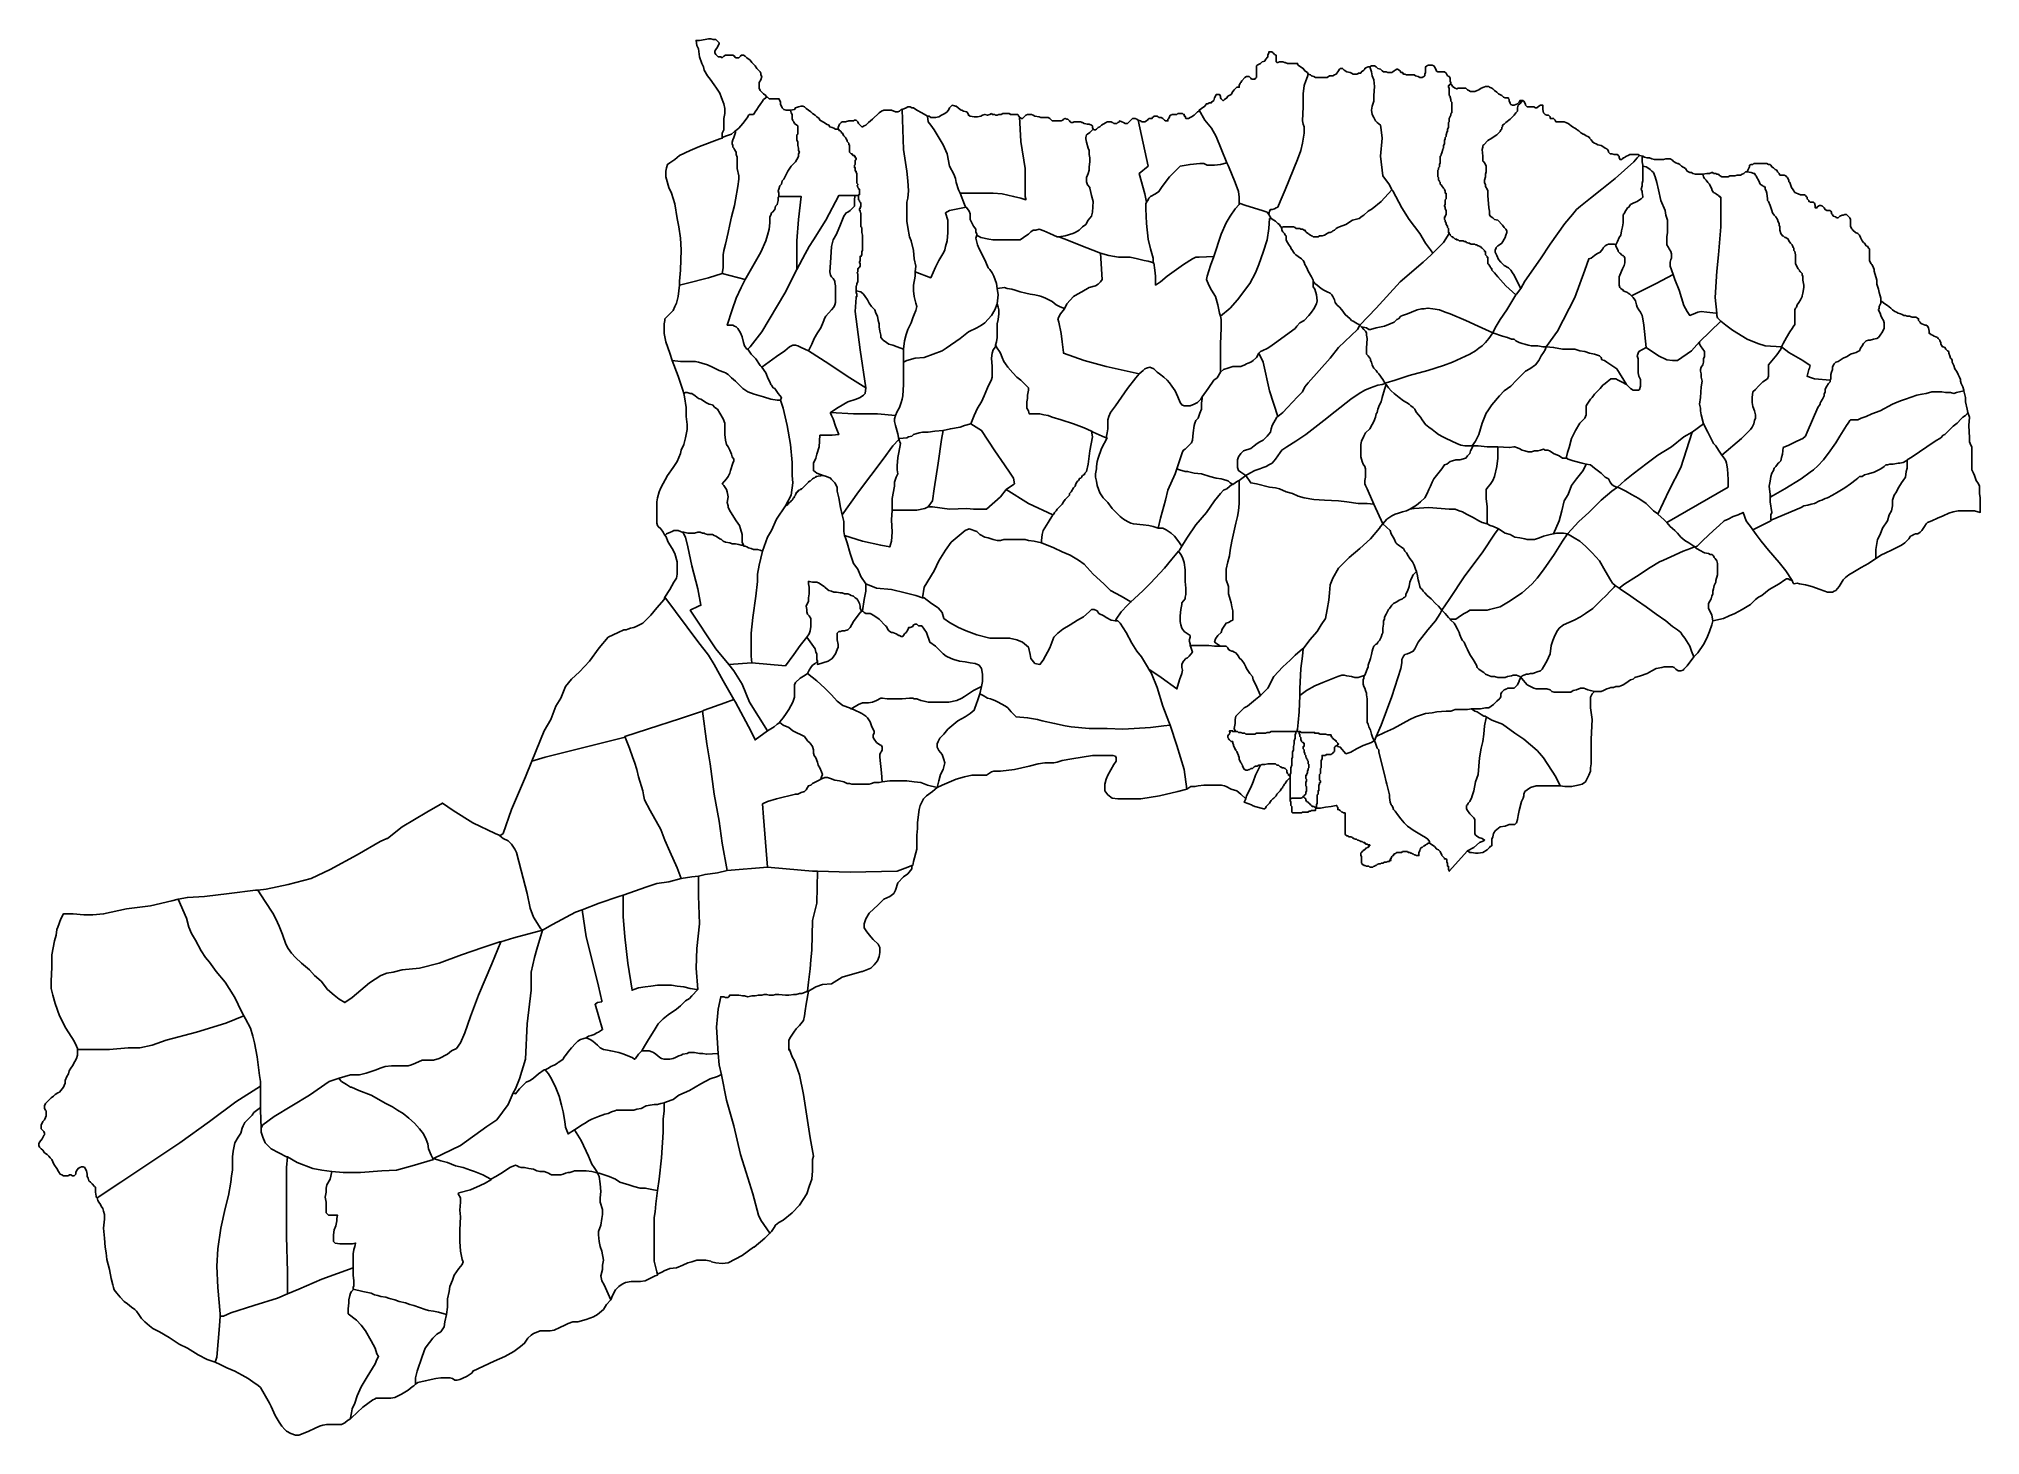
# Model space of a CAD drawing. Extents: x 44 to 244, y 26 to 170.
import ezdxf

# ---------------------------------------------------------------- set-up
doc = ezdxf.new("R2010")
doc.units = 0
doc.layers.add('BORO', color=7, linetype='CONTINUOUS')

msp = doc.modelspace()

# ---------------------------------------------------------------- linework, layer by layer
at = {"layer": 'BORO', "color": 2}
for points in [[(118.622695, 164.079008), (118.538025, 163.994334), (118.284018, 163.824983), (118.199348, 163.655633), (117.945337, 163.316934), (117.775997, 163.062909), (117.606657, 162.808885), (117.437316, 162.55486), (117.352646, 162.385513), (117.267976, 162.300835), (117.183306, 162.300835), (117.013965, 162.300835), (116.844625, 162.300835), (116.759955, 162.216162), (116.675288, 162.046814), (116.505948, 161.792789), (116.167267, 161.369414), (115.743916, 160.861364), (115.405235, 160.60734), (115.320565, 160.522666), (114.981888, 160.268641), (114.473867, 160.09929), (114.050516, 159.929943), (114.050516, 160.353315), (114.219856, 160.692017), (114.219856, 161.369414), (114.219856, 161.877463), (114.304526, 162.385513), (114.304526, 162.893562), (114.219856, 163.401611), (113.965845, 163.994334), (113.796505, 164.502384), (113.457824, 165.01043), (113.203817, 165.349132), (112.780466, 165.941855), (112.526456, 166.280553), (112.187775, 166.873276), (112.103105, 167.211978), (111.933764, 167.550677), (111.679754, 168.228073), (111.595087, 169.074821), (111.425747, 169.413523), (111.341076, 169.921573), (111.679754, 169.921573), (112.272445, 170.006246), (112.611126, 170.09092), (112.865136, 170.09092), (113.119147, 170.006246), (113.373154, 170.006246), (113.542494, 169.836895), (113.711835, 169.667548), (113.711835, 169.582871), (113.627165, 169.413523), (113.542494, 169.244172), (113.373154, 168.990148), (113.288487, 168.8208), (113.288487, 168.651449), (113.373154, 168.482098), (113.542494, 168.312751), (113.627165, 168.228073), (113.881175, 168.228073), (114.050516, 168.1434), (114.219856, 168.312751), (114.389196, 168.397424), (114.558537, 168.397424), (114.812547, 168.397424), (114.981888, 168.397424), (115.151225, 168.397424), (115.320565, 168.312751), (115.320565, 168.228073), (115.489905, 168.1434), (115.743916, 168.1434), (115.913256, 168.312751), (115.997927, 168.397424), (116.251937, 168.397424), (116.421277, 168.312751), (116.590618, 168.1434), (116.929295, 167.889375), (117.098636, 167.63535), (117.183306, 167.550677), (117.437316, 167.296652), (117.606657, 167.042627), (117.775997, 166.873276), (117.945337, 166.703929), (118.030008, 166.534578), (118.030008, 166.365227), (118.114678, 166.195879), (118.030008, 165.857181), (117.860667, 165.603156), (117.860667, 165.349132), (117.860667, 165.179781), (117.860667, 165.01043), (117.945337, 164.756409), (118.284018, 164.417707), (118.538025, 164.248359), (118.622695, 164.079008)], [(174.504911, 166.449904), (174.420241, 166.195879), (174.2509, 165.772504), (174.08156, 165.264454), (173.99689, 164.417707), (173.99689, 163.062909), (173.91222, 161.623438), (173.99689, 161.28474), (174.08156, 161.030715), (174.08156, 160.776691), (174.08156, 160.353315), (173.91222, 159.33722), (173.742879, 158.575146), (173.404198, 157.643721), (172.134149, 154.510754), (171.626128, 153.325304), (171.372117, 152.732581), (171.20278, 152.647908), (171.03344, 152.563234), (170.779429, 152.478557), (170.610089, 152.478557), (170.525419, 152.309209), (170.440749, 151.970507), (170.271408, 152.224532), (169.763387, 152.393883), (168.069987, 152.901932), (167.392629, 153.155957), (167.392629, 153.74868), (167.307958, 154.341403), (166.969278, 155.272828), (166.291916, 156.966324), (166.122576, 157.305022), (165.529888, 158.744493), (165.021867, 160.014617), (164.513846, 160.861364), (163.836488, 161.708112), (163.243796, 162.724211), (163.497807, 162.893562), (163.836488, 163.147587), (163.921158, 163.23226), (164.005828, 163.401611), (164.175168, 163.401611), (164.259839, 163.486285), (164.513846, 163.486285), (164.513846, 163.570959), (164.767856, 163.74031), (164.852526, 163.994334), (164.937197, 164.163682), (165.021867, 164.333033), (165.106537, 164.333033), (165.191207, 164.333033), (165.360548, 164.333033), (165.445218, 164.163682), (165.445218, 163.994334), (165.529888, 163.909657), (165.699228, 163.74031), (165.783899, 163.74031), (165.868569, 163.824984), (166.122576, 163.994334), (166.207246, 164.163682), (166.545927, 164.333033), (166.715267, 164.671731), (166.884608, 164.841082), (166.969278, 164.925756), (167.053948, 165.01043), (167.138618, 165.095107), (167.223288, 165.095107), (167.392629, 165.095107), (167.392629, 165.264454), (167.477299, 165.518479), (167.561969, 165.603156), (167.646639, 165.772504), (167.985317, 166.111206), (168.154657, 166.195879), (168.239327, 166.195879), (168.408667, 166.195879), (168.578008, 166.026529), (168.662678, 165.941855), (168.747348, 165.941855), (169.001359, 165.941855), (169.086029, 166.026529), (169.170699, 166.111206), (169.170699, 166.280553), (169.170699, 166.449904), (169.170699, 166.619252), (169.170699, 166.873276), (169.170699, 167.042627), (169.170699, 167.211978), (169.170699, 167.296652), (169.255369, 167.381326), (169.594047, 167.550677), (169.763387, 167.720024), (170.017398, 167.804701), (170.102068, 167.974049), (170.356078, 168.228074), (170.356078, 168.397424), (170.440749, 168.651449), (170.440749, 168.736123), (170.525419, 168.736123), (170.610089, 168.736123), (170.779429, 168.736123), (170.8641, 168.651449), (170.94877, 168.566775), (171.03344, 168.482098), (171.20278, 168.397424), (171.20278, 168.228074), (171.20278, 168.058726), (171.20278, 167.889375), (171.20278, 167.720024), (171.287447, 167.63535), (171.372117, 167.63535), (171.541458, 167.720024), (171.626128, 167.720024), (171.710798, 167.720024), (171.880138, 167.720024), (172.049479, 167.63535), (172.134149, 167.63535), (172.38816, 167.550677), (172.5575, 167.550677), (172.72684, 167.550677), (172.980847, 167.550677), (173.065518, 167.550677), (173.234858, 167.550677), (173.404198, 167.550677), (173.404198, 167.466003), (173.488869, 167.381326), (173.827549, 167.127301), (173.99689, 167.042627), (174.16623, 166.788603), (174.420241, 166.619252), (174.504911, 166.449904), (174.504911, 166.449904)], [(183.141253, 154.510754), (182.040541, 153.325304), (181.109172, 152.563234), (180.685821, 152.309209), (180.26247, 151.885833), (180.09313, 151.80116), (179.754449, 151.547135), (179.077091, 151.377784), (178.399729, 150.954412), (177.722371, 150.700387), (177.553031, 150.61571), (177.38369, 150.531036), (177.21435, 150.361689), (177.04501, 150.277012), (176.960339, 150.192338), (176.790999, 150.107664), (176.706329, 150.107664), (176.621659, 150.107664), (176.452318, 150.022987), (176.198311, 149.853639), (175.944301, 149.768962), (175.69029, 149.768962), (175.52095, 149.684288), (175.351609, 149.684288), (175.266939, 149.684288), (175.182269, 149.684288), (175.012929, 149.684288), (174.928258, 149.768962), (174.843588, 149.768962), (174.758918, 149.853639), (174.589581, 149.938313), (174.504911, 150.022987), (174.335571, 150.107664), (174.2509, 150.192338), (174.16623, 150.361689), (174.08156, 150.361689), (173.91222, 150.446363), (173.742879, 150.446363), (173.658209, 150.531036), (173.488869, 150.531036), (173.319528, 150.531036), (173.234858, 150.531036), (173.150188, 150.61571), (172.980847, 150.700387), (172.811511, 150.700387), (172.5575, 150.700387), (172.38816, 150.700387), (171.964809, 150.700387), (171.710798, 150.61571), (171.710798, 150.700387), (171.626128, 150.785061), (171.541458, 150.954412), (171.372117, 151.039086), (171.11811, 151.29311), (170.94877, 151.377784), (170.694759, 151.547135), (170.440749, 151.970507), (170.525419, 152.309209), (170.610089, 152.478557), (170.779429, 152.478557), (171.03344, 152.563234), (171.20278, 152.647908), (171.372117, 152.732581), (171.626128, 153.325304), (172.134149, 154.510754), (173.404198, 157.643721), (173.742879, 158.575146), (173.91222, 159.33722), (174.08156, 160.353315), (174.08156, 160.776691), (174.08156, 161.030715), (173.99689, 161.28474), (173.91222, 161.623439), (173.99689, 163.062909), (173.99689, 164.417707), (174.08156, 165.264454), (174.2509, 165.772504), (174.420241, 166.195879), (174.504911, 166.449904), (174.758918, 166.365227), (174.843588, 166.280553), (175.097599, 166.195879), (175.266939, 166.111206), (175.60562, 166.111206), (175.859631, 166.111206), (176.113641, 166.111206), (176.452318, 166.111206), (176.706329, 166.280553), (177.04501, 166.280553), (177.21435, 166.365227), (177.38369, 166.449904), (177.637701, 166.788603), (177.722371, 166.957954), (177.807041, 167.042627), (177.976382, 167.042627), (178.061049, 167.042627), (178.230389, 166.873276), (178.484399, 166.703929), (178.82308, 166.619252), (178.992421, 166.534578), (179.161761, 166.449904), (179.331101, 166.449904), (179.585112, 166.449904), (179.669782, 166.534578), (179.923789, 166.534578), (180.008459, 166.703929), (180.26247, 166.873276), (180.34714, 166.957954), (180.34714, 167.042627), (180.516481, 167.127301), (180.685821, 167.211978), (180.855161, 167.211978), (181.024502, 166.703929), (181.109172, 166.280553), (181.278512, 165.857181), (181.363183, 165.179781), (181.278512, 164.248359), (181.278512, 163.655633), (181.109172, 163.147587), (181.024502, 162.724211), (181.109172, 162.300835), (181.278512, 161.962137), (181.447853, 161.623439), (181.61719, 161.454088), (181.95587, 161.200063), (182.040541, 160.692017), (182.125211, 159.845266), (181.95587, 157.982423), (182.209881, 155.950225), (182.887243, 155.018804), (183.141253, 154.510754)], [(189.237493, 165.433805), (189.152823, 165.433805), (189.152823, 165.349132), (189.068153, 165.349132), (189.068153, 165.264454), (188.983482, 165.264454), (188.983482, 165.179781), (188.983482, 165.095107), (189.068153, 165.01043), (189.068153, 164.925756), (189.068153, 164.756409), (189.068153, 164.671731), (189.068153, 164.502384), (189.068153, 164.417707), (189.068153, 164.333033), (189.068153, 164.248359), (189.152823, 164.163682), (189.152823, 164.079008), (189.237493, 163.824983), (189.237493, 163.655633), (189.322163, 163.570959), (189.322163, 163.486285), (189.322163, 163.401611), (189.322163, 163.316934), (189.322163, 163.23226), (189.322163, 163.147587), (189.322163, 163.062909), (189.322163, 162.978236), (189.322163, 162.893562), (189.322163, 162.808885), (189.322163, 162.724211), (189.322163, 162.639537), (189.322163, 162.470186), (189.237493, 162.385513), (189.237493, 162.300835), (189.237493, 162.216162), (189.068153, 161.877463), (189.068153, 161.708112), (189.068153, 161.538765), (188.983482, 161.454088), (188.983482, 161.369414), (188.983482, 161.28474), (188.983482, 160.946042), (188.898812, 160.776691), (188.898812, 160.692017), (188.898812, 160.60734), (188.898812, 160.522666), (188.814142, 160.522666), (188.814142, 160.437992), (188.729472, 160.183968), (188.729472, 160.09929), (188.729472, 160.014617), (188.644802, 159.929943), (188.644802, 159.845266), (188.644802, 159.760592), (188.560131, 159.591244), (188.560131, 159.252543), (188.475461, 159.083195), (188.475461, 158.998518), (188.475461, 158.82917), (188.390791, 158.744493), (188.390791, 158.659819), (188.306121, 158.321121), (188.221454, 158.15177), (188.221454, 158.067096), (188.136784, 157.982423), (188.136784, 157.897745), (188.136784, 157.813072), (188.136784, 157.728398), (188.136784, 157.643721), (188.136784, 157.389696), (188.136784, 157.305022), (188.052114, 157.135671), (188.052114, 157.050998), (188.052114, 156.966324), (188.052114, 156.88165), (187.967444, 156.796973), (187.967444, 156.627625), (187.882773, 156.542948), (187.882773, 156.458274), (187.882773, 156.373601), (187.882773, 156.288923), (187.882773, 156.20425), (187.882773, 156.119576), (187.882773, 155.950225), (187.882773, 155.865551), (187.967444, 155.780874), (187.967444, 155.6962), (187.967444, 155.611527), (187.967444, 155.526853), (188.052114, 155.442176), (188.052114, 155.357502), (188.136784, 155.272828), (188.136784, 155.188151), (188.136784, 155.103477), (188.221454, 155.018803), (188.306121, 154.934126), (188.475461, 154.680102), (188.560131, 154.595428), (188.560131, 154.510754), (188.644802, 154.426077), (188.644802, 154.341403), (188.644802, 154.256729), (188.644802, 154.172056), (188.729472, 154.172056), (188.729472, 154.087378), (188.729472, 153.918031), (188.729472, 153.833354), (188.729472, 153.74868), (188.729472, 153.664006), (188.729472, 153.579329), (188.644802, 153.494655), (188.644802, 153.240631), (188.644802, 153.155957), (188.644802, 153.07128), (188.644802, 152.986606), (188.560131, 152.901932), (188.560131, 152.817258), (188.644802, 152.732581), (188.644802, 152.647908), (188.644802, 152.563234), (188.729472, 152.393883), (188.729472, 152.309209), (188.729472, 152.224532), (188.729472, 152.139858), (188.729472, 152.055184), (188.729472, 151.970507), (188.644802, 151.80116), (188.644802, 151.716482), (188.560131, 151.716482), (188.560131, 151.631809), (188.560131, 151.547135), (188.560131, 151.462461), (188.644802, 151.377784), (188.644802, 151.29311), (188.729472, 151.039086), (188.729472, 150.954412), (188.898812, 150.785061), (188.898812, 150.700387), (188.898812, 150.61571), (188.983482, 150.531036), (188.983482, 150.446363), (188.983482, 150.277012), (188.983482, 150.192338), (188.983482, 150.107664), (189.068153, 150.107664), (189.068153, 150.022987), (188.475461, 149.091565), (187.882773, 148.498842), (187.374752, 147.990793), (187.120742, 148.329491), (186.61272, 149.006892), (186.020033, 150.022987), (184.91932, 151.462461), (184.157292, 152.647908), (183.564601, 153.833354), (183.22592, 154.426077), (183.141253, 154.510754), (182.887243, 155.018803), (182.209881, 155.950225), (181.95587, 157.982423), (182.125211, 159.845266), (182.040541, 160.692017), (181.95587, 161.200063), (181.61719, 161.454088), (181.447853, 161.623438), (181.278512, 161.962137), (181.109172, 162.300835), (181.024502, 162.724211), (181.109172, 163.147587), (181.278512, 163.655633), (181.278512, 164.248359), (181.363183, 165.179781), (181.278512, 165.857181), (181.109172, 166.280553), (181.024502, 166.703929), (180.855161, 167.211978), (181.024502, 167.296652), (181.109172, 167.296652), (181.363183, 167.296652), (181.532519, 167.211978), (181.70186, 167.042627), (181.95587, 166.957954), (182.125211, 166.788603), (182.294551, 166.703929), (182.548562, 166.703929), (182.717902, 166.619252), (182.971913, 166.619252), (183.141253, 166.619252), (183.22592, 166.703929), (183.39526, 166.788603), (183.47993, 166.873276), (183.649271, 166.957954), (183.733941, 166.957954), (183.903281, 166.873276), (183.987952, 166.788603), (184.072622, 166.619252), (184.241962, 166.619252), (184.326632, 166.449904), (184.495973, 166.449904), (184.665313, 166.365227), (184.749983, 166.365227), (184.834653, 166.365227), (185.088661, 166.365227), (185.258001, 166.365227), (185.427341, 166.365227), (185.596682, 166.280553), (185.850692, 166.195879), (186.020033, 166.111206), (186.274043, 166.111206), (186.443384, 166.195879), (186.528054, 166.280553), (186.528054, 166.449904), (186.61272, 166.619252), (186.61272, 166.873276), (186.61272, 167.042627), (186.61272, 167.211978), (186.782061, 167.296652), (186.866731, 167.381326), (186.951401, 167.381326), (187.120742, 167.381326), (187.290082, 167.381326), (187.459422, 167.296652), (187.544093, 167.211978), (187.628763, 167.042627), (187.713433, 166.873276), (187.713433, 166.788603), (187.882773, 166.703929), (188.136784, 166.703929), (188.221454, 166.703929), (188.560131, 166.703929), (188.729472, 166.534578), (188.898812, 166.280553), (189.068153, 166.195879), (189.152823, 166.026528), (189.152823, 165.857181), (189.152823, 165.68783), (189.237493, 165.603156), (189.237493, 165.433805)], [(196.688456, 163.74031), (196.603786, 163.655633), (196.349775, 163.401611), (196.180435, 163.23226), (196.095765, 162.978236), (196.095765, 162.808885), (196.095765, 162.639537), (195.926424, 162.470186), (195.757084, 162.216162), (195.333733, 161.792789), (194.910385, 161.454088), (194.741045, 161.28474), (194.571705, 161.200063), (194.571705, 161.030715), (194.487034, 160.946042), (194.487034, 160.776691), (194.402364, 160.692017), (194.317694, 160.522666), (194.148354, 160.353315), (193.979013, 160.183968), (193.809673, 160.09929), (193.470992, 159.845266), (193.047645, 159.591244), (192.624294, 159.167869), (192.539624, 159.083195), (192.539624, 158.913844), (192.454953, 158.659819), (192.539624, 157.982423), (192.539624, 157.474373), (192.624294, 157.389696), (192.708964, 157.305022), (192.793634, 157.135671), (192.878304, 156.966324), (192.878304, 156.796973), (192.878304, 156.627625), (192.878304, 156.373601), (192.793634, 156.119576), (192.793634, 155.865551), (192.708964, 155.526853), (192.708964, 155.272828), (192.793634, 155.018803), (192.793634, 154.849453), (192.962975, 154.595428), (193.047645, 154.426077), (193.047645, 154.172056), (193.047645, 153.918031), (193.132315, 152.647908), (193.216985, 152.309209), (193.216985, 151.970507), (193.301655, 151.80116), (193.555662, 151.631809), (193.725003, 151.462461), (194.063684, 151.377784), (194.571705, 150.869735), (194.741045, 150.61571), (194.910385, 150.446363), (194.995056, 150.277012), (194.995056, 150.107664), (194.910385, 149.853639), (194.825715, 149.599615), (194.487034, 149.006892), (194.233024, 148.837541), (194.063684, 148.752867), (193.894343, 148.583516), (193.894343, 148.498842), (193.809673, 148.329491), (193.809673, 148.075467), (193.979013, 147.736768), (194.148354, 147.313392), (194.402364, 147.059368), (194.741045, 146.720669), (195.164393, 146.466645), (195.418403, 146.21262), (195.587743, 145.958595), (195.757084, 145.704571), (196.011094, 145.196521), (196.434445, 144.349773), (196.011094, 143.75705), (195.926424, 143.672377), (194.910385, 144.603798), (194.063684, 145.535223), (193.725003, 145.958595), (193.470992, 146.21262), (193.470992, 146.297297), (193.470992, 146.381971), (193.386322, 146.381971), (193.386322, 146.466645), (193.301655, 146.551318), (193.301655, 146.635996), (193.216985, 146.635996), (193.216985, 146.720669), (193.132315, 146.805343), (193.047645, 146.89002), (193.047645, 146.974694), (193.047645, 147.059368), (193.047645, 147.228719), (193.047645, 147.313392), (193.047645, 147.39807), (193.047645, 147.482743), (193.047645, 147.567417), (192.962975, 147.567417), (192.962975, 147.652094), (192.878304, 147.736768), (192.793634, 147.821442), (192.793634, 147.906116), (192.793634, 147.990793), (192.793634, 148.075467), (192.793634, 148.16014), (192.708964, 148.16014), (192.708964, 148.244818), (192.624294, 148.329491), (192.539624, 148.414165), (192.454953, 148.498842), (192.370283, 148.583516), (192.285613, 148.66819), (192.200943, 148.66819), (192.116273, 148.752867), (192.031602, 148.752867), (191.862262, 148.837541), (191.777592, 148.837541), (191.692922, 148.922214), (191.608255, 148.922214), (191.438915, 148.922214), (191.354244, 148.922214), (191.269574, 148.922214), (191.184904, 149.006892), (191.100234, 149.006892), (190.846223, 149.091565), (190.761553, 149.176239), (190.676883, 149.176239), (190.592213, 149.176239), (190.507542, 149.260913), (190.422872, 149.260913), (190.253532, 149.260913), (190.168862, 149.260913), (190.084191, 149.260913), (189.999521, 149.34559), (189.914855, 149.34559), (189.830184, 149.34559), (189.830184, 149.430264), (189.745514, 149.430264), (189.660844, 149.430264), (189.576174, 149.514937), (189.491504, 149.599615), (189.406833, 149.599615), (189.406833, 149.684288), (189.322163, 149.684288), (189.237493, 149.768962), (189.152823, 149.853639), (189.152823, 149.938313), (189.068153, 149.938313), (189.068153, 150.022987), (189.068153, 150.107664), (188.983482, 150.107664), (188.983482, 150.192338), (188.983482, 150.277012), (188.983482, 150.446363), (188.983482, 150.531036), (188.898812, 150.61571), (188.898812, 150.700387), (188.898812, 150.785061), (188.729472, 150.954412), (188.729472, 151.039086), (188.644802, 151.29311), (188.644802, 151.377784), (188.560131, 151.462461), (188.560131, 151.547135), (188.560131, 151.631809), (188.560131, 151.716482), (188.644802, 151.716482), (188.644802, 151.80116), (188.729472, 151.970507), (188.729472, 152.055184), (188.729472, 152.139858), (188.729472, 152.224532), (188.729472, 152.309209), (188.729472, 152.393883), (188.644802, 152.563234), (188.644802, 152.647908), (188.644802, 152.732581), (188.560131, 152.817259), (188.560131, 152.901932), (188.644802, 152.986606), (188.644802, 153.07128), (188.644802, 153.155957), (188.644802, 153.240631), (188.644802, 153.494655), (188.729472, 153.579329), (188.729472, 153.664006), (188.729472, 153.74868), (188.729472, 153.833354), (188.729472, 153.918031), (188.729472, 154.087378), (188.729472, 154.172056), (188.644802, 154.172056), (188.644802, 154.256729), (188.644802, 154.341403), (188.644802, 154.426077), (188.560131, 154.510754), (188.560131, 154.595428), (188.475461, 154.680102), (188.306121, 154.934126), (188.221454, 155.018804), (188.136784, 155.103477), (188.136784, 155.188151), (188.136784, 155.272828), (188.052114, 155.357502), (188.052114, 155.442176), (187.967444, 155.526853), (187.967444, 155.611527), (187.967444, 155.6962), (187.967444, 155.780874), (187.882773, 155.865551), (187.882773, 155.950225), (187.882773, 156.119576), (187.882773, 156.20425), (187.882773, 156.288923), (187.882773, 156.373601), (187.882773, 156.458274), (187.882773, 156.542948), (187.967444, 156.627625), (187.967444, 156.796973), (188.052114, 156.88165), (188.052114, 156.966324), (188.052114, 157.050998), (188.052114, 157.135671), (188.136784, 157.305022), (188.136784, 157.389696), (188.136784, 157.643721), (188.136784, 157.728398), (188.136784, 157.813072), (188.136784, 157.897745), (188.136784, 157.982423), (188.221454, 158.067096), (188.221454, 158.15177), (188.306121, 158.321121), (188.390791, 158.659819), (188.390791, 158.744493), (188.475461, 158.82917), (188.475461, 158.998518), (188.475461, 159.083195), (188.560131, 159.252543), (188.560131, 159.591244), (188.644802, 159.760592), (188.644802, 159.845266), (188.644802, 159.929943), (188.729472, 160.014617), (188.729472, 160.09929), (188.729472, 160.183968), (188.814142, 160.437992), (188.814142, 160.522666), (188.898812, 160.522666), (188.898812, 160.60734), (188.898812, 160.692017), (188.898812, 160.776691), (188.983482, 160.946042), (188.983482, 161.28474), (188.983482, 161.369414), (188.983482, 161.454088), (189.068153, 161.538765), (189.068153, 161.708112), (189.068153, 161.877463), (189.237493, 162.216162), (189.237493, 162.300835), (189.237493, 162.385513), (189.322163, 162.470186), (189.322163, 162.639537), (189.322163, 162.724211), (189.322163, 162.808885), (189.322163, 162.893562), (189.322163, 162.978236), (189.322163, 163.062909), (189.322163, 163.147587), (189.322163, 163.23226), (189.322163, 163.316934), (189.322163, 163.401611), (189.322163, 163.486285), (189.322163, 163.570959), (189.237493, 163.655633), (189.237493, 163.824984), (189.152823, 164.079008), (189.152823, 164.163682), (189.068153, 164.248359), (189.068153, 164.333033), (189.068153, 164.417707), (189.068153, 164.502384), (189.068153, 164.671731), (189.068153, 164.756409), (189.068153, 164.925756), (189.068153, 165.01043), (188.983482, 165.095107), (188.983482, 165.179781), (188.983482, 165.264454), (189.068153, 165.264454), (189.068153, 165.349132), (189.152823, 165.349132), (189.152823, 165.433805), (189.237493, 165.433805), (189.322163, 165.349132), (189.406833, 165.179781), (189.660844, 165.01043), (189.830184, 164.925756), (189.999521, 165.01043), (190.168862, 165.01043), (190.422872, 165.01043), (190.676883, 165.01043), (190.761553, 165.01043), (190.930893, 164.841082), (191.100234, 164.756409), (191.269574, 164.671731), (191.438915, 164.671731), (191.608255, 164.671731), (191.692922, 164.671731), (191.946932, 164.756409), (192.116273, 164.841082), (192.370283, 165.01043), (192.624294, 165.095107), (192.793634, 165.179781), (192.878304, 165.179781), (192.962975, 165.179781), (193.132315, 165.179781), (193.216985, 165.095107), (193.470992, 165.01043), (193.555662, 164.925756), (193.725003, 164.756409), (193.979013, 164.587058), (194.148354, 164.417707), (194.487034, 164.248359), (194.656375, 164.079008), (194.825715, 163.994334), (194.995056, 163.994334), (195.164392, 163.994334), (195.164392, 163.909657), (195.249063, 163.824984), (195.249063, 163.655633), (195.333733, 163.486285), (195.333733, 163.401611), (195.418403, 163.316934), (195.587743, 163.23226), (195.757084, 163.23226), (195.926424, 163.316934), (196.095765, 163.401611), (196.265105, 163.570959), (196.349775, 163.655633), (196.349775, 163.74031), (196.603786, 163.74031), (196.688456, 163.74031)], [(121.078128, 162.724211), (121.162798, 162.470186), (121.247468, 162.300835), (121.247468, 162.216162), (121.247468, 162.046814), (121.247468, 161.962137), (121.247468, 161.792789), (121.332138, 161.708112), (121.332138, 161.623438), (121.416808, 161.538765), (121.501479, 161.369414), (121.755489, 161.200063), (121.840156, 161.115389), (121.840156, 160.946042), (121.840156, 160.861364), (121.840156, 160.692017), (121.840156, 160.437992), (121.840156, 160.268641), (121.755489, 160.183968), (121.755489, 160.09929), (121.755489, 159.845266), (121.755489, 159.675918), (121.840156, 159.421893), (121.840156, 159.252543), (121.840156, 159.083195), (121.924826, 158.82917), (121.924826, 158.575146), (122.009496, 158.405795), (121.924826, 158.236447), (121.924826, 157.982423), (121.840156, 157.813072), (121.755489, 157.643721), (121.586149, 157.389696), (121.416808, 157.220348), (121.247468, 157.050998), (121.162798, 156.966324), (120.824117, 156.458274), (120.739447, 156.288923), (120.570106, 155.950225), (120.400766, 155.611527), (120.231426, 155.442176), (120.146755, 155.103477), (119.977419, 154.934126), (119.892748, 154.595428), (119.808078, 154.426077), (119.892748, 154.172056), (119.892748, 153.833354), (119.808078, 153.74868), (119.808078, 153.409982), (119.723408, 152.986606), (119.554068, 152.817259), (119.469397, 152.478557), (119.215387, 152.224532), (119.130717, 152.139858), (119.046046, 151.885833), (118.961376, 151.716482), (118.961376, 151.377784), (118.961376, 151.123759), (118.876706, 150.446363), (118.707366, 149.853639), (118.538025, 149.260913), (118.030008, 148.075467), (116.505948, 145.450546), (116.421277, 145.281198), (114.050516, 145.873922), (114.135186, 146.466645), (114.135186, 147.144045), (114.135186, 147.821442), (114.219856, 148.244818), (114.389196, 148.922214), (114.643207, 150.107664), (114.812547, 150.954412), (114.981888, 151.716482), (115.320565, 152.901932), (115.405235, 153.494655), (115.659246, 154.849453), (115.743916, 155.611527), (115.743916, 155.950225), (115.574576, 156.712299), (115.574576, 156.966324), (115.574576, 157.220349), (115.574576, 157.559047), (115.574576, 157.897745), (115.489905, 158.15177), (115.489905, 158.405795), (115.405235, 158.490468), (115.320565, 158.659819), (115.235895, 158.82917), (115.151225, 158.913844), (115.151225, 159.083195), (115.066554, 159.252543), (115.066554, 159.421894), (115.151225, 159.675918), (115.235895, 159.929943), (115.405235, 160.437992), (115.405235, 160.60734), (115.743916, 160.861364), (116.167267, 161.369414), (116.505948, 161.792789), (116.675288, 162.046814), (116.759955, 162.216162), (116.844625, 162.300835), (117.013965, 162.300835), (117.183306, 162.300835), (117.267976, 162.300835), (117.352646, 162.385513), (117.437316, 162.55486), (117.606657, 162.808885), (117.775997, 163.062909), (117.945337, 163.316934), (118.199348, 163.655633), (118.284018, 163.824984), (118.538025, 163.994334), (118.622695, 164.079008), (118.707366, 164.079008), (118.876706, 163.909657), (119.130717, 163.909657), (119.300057, 163.909657), (119.554068, 163.909657), (119.638738, 163.909657), (119.892748, 163.909657), (119.977419, 163.74031), (120.062089, 163.570959), (120.062089, 163.316934), (120.146755, 163.147587), (120.231426, 162.978236), (120.400766, 162.808885), (120.654777, 162.724211), (120.908787, 162.724211), (121.078128, 162.724211)], [(125.988988, 160.776691), (126.073658, 160.776691), (126.073658, 160.692017), (126.158329, 160.60734), (126.242999, 160.60734), (126.327669, 160.522666), (126.327669, 160.437992), (126.412339, 160.353315), (126.497009, 160.353315), (126.497009, 160.268641), (126.58168, 160.09929), (126.66635, 160.014617), (126.75102, 159.929943), (126.83569, 159.760592), (126.92036, 159.591244), (126.92036, 159.506567), (127.005027, 159.421893), (127.089697, 159.33722), (127.089697, 159.252543), (127.089697, 159.167869), (127.174367, 159.167869), (127.174367, 159.083195), (127.174367, 158.998518), (127.174367, 158.913844), (127.174367, 158.82917), (127.174367, 158.744493), (127.174367, 158.659819), (127.174367, 158.575146), (127.174367, 158.490468), (127.174367, 158.405795), (127.259038, 158.321121), (127.343708, 158.236447), (127.428378, 158.236447), (127.428378, 158.15177), (127.513048, 158.15177), (127.513048, 158.067096), (127.597718, 158.067096), (127.682389, 158.067096), (127.682389, 157.982423), (127.767059, 157.982423), (127.767059, 157.897745), (127.767059, 157.813072), (127.851729, 157.813072), (127.851729, 157.728398), (127.851729, 157.643721), (127.767059, 157.559047), (127.767059, 157.389696), (127.767059, 157.305022), (127.767059, 157.220348), (127.767059, 157.135671), (127.682389, 157.050998), (127.682389, 156.966324), (127.682389, 156.88165), (127.682389, 156.796973), (127.767059, 156.796973), (127.767059, 156.712299), (127.767059, 156.627625), (127.767059, 156.542948), (127.767059, 156.458274), (127.851729, 156.458274), (127.851729, 156.373601), (127.851729, 156.288923), (127.936399, 156.20425), (127.936399, 156.119576), (127.936399, 156.034899), (127.936399, 155.950225), (127.936399, 155.865551), (127.936399, 155.611527), (127.936399, 155.526853), (127.936399, 155.442176), (127.936399, 155.188151), (128.021069, 155.103477), (128.021069, 155.018803), (127.936399, 154.934126), (128.021069, 154.849453), (128.021069, 154.764779), (128.10574, 154.680102), (128.10574, 154.595428), (128.19041, 154.595428), (128.19041, 154.510754), (128.19041, 154.426077), (128.19041, 154.341403), (128.19041, 154.256729), (128.19041, 154.172056), (128.19041, 154.087378), (128.19041, 154.002705), (128.10574, 154.002705), (128.10574, 153.918031), (127.767059, 153.918031), (126.073658, 153.918031), (124.718939, 151.377784), (123.448889, 149.34559), (123.025539, 148.66819), (122.602188, 147.906116), (121.755489, 146.297297), (121.755489, 147.736768), (121.755489, 149.260913), (121.924826, 151.462461), (122.178837, 153.833354), (122.009496, 153.833354), (119.892748, 153.833354), (119.892748, 154.172056), (119.808078, 154.426077), (119.892748, 154.595428), (119.977419, 154.934126), (120.146755, 155.103477), (120.231426, 155.442176), (120.400766, 155.611527), (120.570106, 155.950225), (120.739447, 156.288923), (120.824117, 156.458274), (121.162798, 156.966324), (121.247468, 157.050998), (121.416808, 157.220348), (121.586149, 157.389696), (121.755489, 157.643721), (121.840156, 157.813072), (121.924826, 157.982423), (121.924826, 158.236447), (122.009496, 158.405795), (121.924826, 158.575146), (121.924826, 158.82917), (121.840156, 159.083195), (121.840156, 159.252543), (121.840156, 159.421893), (121.755489, 159.675918), (121.755489, 159.845266), (121.755489, 160.09929), (121.755489, 160.183968), (121.840156, 160.268641), (121.840156, 160.437992), (121.840156, 160.692017), (121.840156, 160.861364), (121.840156, 160.946042), (121.840156, 161.115389), (121.755489, 161.200063), (121.501479, 161.369414), (121.416808, 161.538765), (121.332138, 161.623438), (121.332138, 161.708112), (121.247468, 161.792789), (121.247468, 161.962137), (121.247468, 162.046814), (121.247468, 162.216162), (121.247468, 162.300835), (121.162798, 162.470186), (121.078128, 162.724211), (121.501479, 162.808885), (121.586149, 162.978236), (121.924826, 163.062909), (122.178837, 163.147587), (122.348177, 163.147587), (122.517517, 163.062909), (122.686858, 162.893562), (122.940868, 162.724211), (123.194879, 162.55486), (123.364219, 162.385513), (123.618226, 162.216162), (123.787567, 162.046814), (124.041577, 161.877463), (124.126248, 161.708112), (124.549598, 161.454088), (124.803609, 161.28474), (125.05762, 161.200063), (125.14229, 161.030715), (125.396297, 160.946042), (125.565637, 160.861364), (125.734978, 160.776691), (125.819648, 160.776691), (125.988988, 160.776691)], [(133.947969, 146.043273), (133.947969, 145.619897), (133.778629, 144.688475), (133.778629, 144.095749), (133.863299, 143.503026), (134.032639, 142.825629), (134.117309, 142.486927), (134.032639, 142.063555), (133.863299, 141.640179), (133.693962, 141.301481), (133.524621, 140.793431), (133.185941, 140.116034), (133.0166, 139.607985), (132.84726, 138.930585), (132.76259, 138.083837), (132.085228, 138.337862), (131.661881, 138.507212), (131.23853, 138.591886), (130.984519, 138.761237), (130.645838, 139.015262), (130.391828, 139.269287), (130.391828, 139.523311), (130.307161, 139.946683), (130.222491, 140.370059), (130.222491, 140.708757), (130.137821, 141.047456), (130.053151, 141.470832), (129.88381, 141.80953), (129.79914, 142.148228), (129.460459, 142.486927), (129.206449, 142.825629), (129.037108, 143.164327), (128.783098, 143.503026), (128.613761, 143.75705), (128.35975, 144.011075), (127.851729, 144.095749), (127.851729, 144.2651), (127.851729, 144.349773), (127.851729, 144.434451), (127.851729, 144.519124), (127.851729, 144.603798), (127.936399, 144.688475), (127.936399, 144.773149), (127.936399, 144.857823), (128.021069, 145.027174), (128.021069, 145.111847), (128.021069, 145.196521), (128.021069, 145.365872), (128.021069, 145.450546), (128.021069, 145.704571), (128.021069, 145.873922), (127.936399, 145.958595), (128.021069, 146.043273), (128.021069, 146.127946), (128.021069, 146.21262), (128.021069, 146.297297), (128.021069, 146.381971), (128.10574, 146.381971), (128.10574, 146.466645), (128.19041, 146.551318), (128.27508, 146.635996), (128.27508, 146.720669), (128.27508, 146.805343), (128.27508, 146.974694), (128.19041, 146.974694), (128.19041, 147.059368), (128.27508, 147.228719), (128.27508, 147.313392), (128.27508, 147.39807), (128.27508, 147.482743), (128.27508, 147.567417), (128.27508, 147.652094), (128.35975, 147.652094), (128.44442, 147.821442), (128.44442, 147.906116), (128.44442, 147.990793), (128.44442, 148.16014), (128.529091, 148.244818), (128.529091, 148.329491), (128.529091, 148.414165), (128.529091, 148.583516), (128.529091, 148.66819), (128.529091, 148.837541), (128.529091, 148.922214), (128.529091, 149.006892), (128.529091, 149.176239), (128.529091, 149.260913), (128.529091, 149.430264), (128.529091, 149.514937), (128.529091, 149.684288), (128.529091, 149.853639), (128.44442, 150.107664), (128.44442, 150.192338), (128.44442, 150.531036), (128.44442, 150.61571), (128.35975, 150.700387), (128.35975, 150.869735), (128.35975, 151.29311), (128.35975, 151.377784), (128.35975, 151.716482), (128.35975, 151.885833), (128.35975, 152.055184), (128.35975, 152.139858), (128.27508, 152.224532), (128.27508, 152.309209), (128.27508, 152.393883), (128.19041, 152.393883), (128.19041, 152.478557), (128.19041, 152.563234), (128.27508, 152.563234), (128.27508, 152.647908), (128.27508, 152.732581), (128.35975, 152.732581), (128.35975, 152.817259), (128.35975, 152.901932), (128.35975, 152.986606), (128.35975, 153.07128), (128.35975, 153.155957), (128.27508, 153.240631), (128.19041, 153.325304), (128.19041, 153.409982), (128.10574, 153.494655), (128.10574, 153.579329), (128.10574, 153.664006), (128.10574, 153.74868), (128.10574, 153.833354), (128.10574, 153.918031), (128.10574, 154.002705), (128.19041, 154.002705), (128.19041, 154.087378), (128.19041, 154.172056), (128.19041, 154.256729), (128.19041, 154.341403), (128.19041, 154.426077), (128.19041, 154.510754), (128.19041, 154.595428), (128.10574, 154.595428), (128.10574, 154.680102), (128.021069, 154.764779), (128.021069, 154.849453), (127.936399, 154.934126), (128.021069, 155.018804), (128.021069, 155.103477), (127.936399, 155.188151), (127.936399, 155.442176), (127.936399, 155.526853), (127.936399, 155.611527), (127.936399, 155.865551), (127.936399, 155.950225), (127.936399, 156.034899), (127.936399, 156.119576), (127.936399, 156.20425), (127.851729, 156.288923), (127.851729, 156.373601), (127.851729, 156.458274), (127.767059, 156.458274), (127.767059, 156.542948), (127.767059, 156.627625), (127.767059, 156.712299), (127.767059, 156.796973), (127.682389, 156.796973), (127.682389, 156.88165), (127.682389, 156.966324), (127.682389, 157.050998), (127.767059, 157.135671), (127.767059, 157.220349), (127.767059, 157.305022), (127.767059, 157.389696), (127.767059, 157.559047), (127.851729, 157.643721), (127.851729, 157.728398), (127.851729, 157.813072), (127.767059, 157.813072), (127.767059, 157.897745), (127.767059, 157.982423), (127.682389, 157.982423), (127.682389, 158.067096), (127.597718, 158.067096), (127.513048, 158.067096), (127.513048, 158.15177), (127.428378, 158.15177), (127.428378, 158.236447), (127.343708, 158.236447), (127.259038, 158.321121), (127.174367, 158.405795), (127.174367, 158.490468), (127.174367, 158.575146), (127.174367, 158.659819), (127.174367, 158.744493), (127.174367, 158.82917), (127.174367, 158.913844), (127.174367, 158.998518), (127.174367, 159.083195), (127.174367, 159.167869), (127.089697, 159.167869), (127.089697, 159.252543), (127.089697, 159.33722), (127.005027, 159.421894), (126.92036, 159.506567), (126.92036, 159.591244), (126.83569, 159.760592), (126.75102, 159.929943), (126.66635, 160.014617), (126.58168, 160.09929), (126.497009, 160.268641), (126.497009, 160.353315), (126.412339, 160.353315), (126.327669, 160.437992), (126.327669, 160.522666), (126.242999, 160.60734), (126.158329, 160.60734), (126.073658, 160.692017), (126.073658, 160.776691), (125.988988, 160.776691), (125.988988, 160.946042), (126.073658, 161.115389), (126.158329, 161.28474), (126.327669, 161.454088), (126.412339, 161.538765), (126.75102, 161.538765), (127.089697, 161.623439), (127.343708, 161.623439), (127.597718, 161.623439), (127.682389, 161.708112), (127.851729, 161.708112), (127.936399, 161.623439), (128.021069, 161.538765), (128.10574, 161.369414), (128.27508, 161.200063), (128.44442, 161.030715), (128.529091, 161.030715), (128.698427, 161.115389), (128.867768, 161.200063), (129.121778, 161.454088), (129.545129, 161.792789), (130.222491, 162.470186), (130.476498, 162.639537), (130.730509, 162.724211), (130.984519, 162.724211), (131.15386, 162.724211), (131.3232, 162.724211), (131.49254, 162.724211), (131.915891, 162.55486), (132.000562, 162.55486), (132.169898, 162.55486), (132.339239, 162.639537), (132.508579, 162.808885), (132.593249, 162.808885), (132.76259, 158.659819), (133.101271, 156.458274), (133.185941, 155.442176), (133.270611, 154.426077), (133.185941, 153.664006), (133.101271, 153.240631), (133.101271, 152.732581), (133.101271, 152.055184), (133.101271, 151.29311), (133.185941, 150.61571), (133.355281, 149.684288), (133.524621, 149.260913), (133.778629, 148.244818), (133.863299, 147.39807), (134.032639, 146.635996), (133.947969, 146.043273)], [(135.218022, 162.131488), (135.302692, 161.538765), (135.556699, 161.200063), (135.89538, 160.692017), (136.826752, 159.167869), (137.250099, 158.236447), (137.50411, 156.966324), (137.927461, 156.119576), (138.096801, 155.6962), (138.181472, 155.272828), (138.435482, 154.510754), (138.604823, 154.172056), (139.02817, 152.986606), (139.11284, 152.817259), (139.19751, 152.732581), (137.50411, 152.393883), (137.080763, 152.139858), (137.33477, 151.377784), (137.33477, 151.208437), (137.33477, 150.107664), (137.250099, 149.260913), (137.080763, 148.66819), (136.996092, 148.329491), (136.911422, 148.075467), (136.403401, 147.228719), (136.06472, 146.551318), (135.556699, 145.450546), (133.947969, 146.043273), (134.032639, 146.635996), (133.863299, 147.39807), (133.778629, 148.244818), (133.524621, 149.260913), (133.355281, 149.684288), (133.185941, 150.61571), (133.10127, 151.29311), (133.10127, 152.055184), (133.10127, 152.732581), (133.10127, 153.240631), (133.185941, 153.664006), (133.270611, 154.426077), (133.185941, 155.442176), (133.10127, 156.458274), (132.76259, 158.659819), (132.593249, 162.808885), (133.0166, 162.978236), (133.185941, 163.062909), (133.439951, 163.062909), (133.609292, 162.978236), (133.778629, 162.978236), (134.117309, 162.724211), (134.62533, 162.470186), (135.048681, 162.216162), (135.218022, 162.131488)], [(144.701062, 162.046814), (144.870403, 159.506567), (145.293754, 156.712299), (145.293754, 155.442176), (145.293754, 153.833354), (145.378424, 153.579329), (145.378424, 153.494655), (144.870403, 153.664006), (144.108371, 153.833354), (142.922992, 154.087378), (141.991623, 154.172056), (141.060251, 154.172056), (139.705532, 154.172056), (138.604823, 154.172056), (138.435482, 154.510754), (138.181472, 155.272828), (138.096801, 155.6962), (137.927461, 156.119576), (137.50411, 156.966324), (137.250099, 158.236447), (136.826752, 159.167869), (135.89538, 160.692017), (135.556699, 161.200063), (135.302692, 161.538765), (135.218022, 162.131488), (135.387362, 162.131488), (135.556699, 161.962137), (135.81071, 161.962137), (136.06472, 161.962137), (136.403401, 162.046814), (136.657412, 162.216162), (136.996092, 162.385513), (137.250099, 162.55486), (137.41944, 162.808885), (137.50411, 162.978236), (137.67345, 163.147587), (137.758121, 163.23226), (138.096801, 163.147587), (138.181472, 163.147587), (138.604823, 162.808885), (138.689493, 162.724211), (138.774163, 162.724211), (138.9435, 162.639537), (139.282181, 162.55486), (139.366851, 162.470186), (139.451521, 162.300835), (139.451521, 162.216162), (139.620861, 162.131488), (140.044212, 162.046814), (140.382893, 162.046814), (140.72157, 162.131488), (140.890911, 162.216162), (141.144921, 162.300835), (141.398932, 162.216162), (141.652942, 162.300835), (141.822283, 162.385513), (141.906953, 162.300835), (142.076293, 162.300835), (142.160964, 162.300835), (142.245634, 162.216162), (142.330301, 162.216162), (142.414971, 162.216162), (142.584311, 162.300835), (142.753651, 162.300835), (142.838322, 162.300835), (143.007662, 162.385513), (143.177002, 162.385513), (143.261673, 162.385513), (143.346343, 162.385513), (143.515683, 162.385513), (143.685024, 162.385513), (143.769694, 162.300835), (143.939034, 162.300835), (144.023701, 162.300835), (144.193041, 162.300835), (144.277711, 162.300835), (144.531722, 162.300835), (144.616392, 162.216162), (144.616392, 162.131488), (144.701062, 162.046814)], [(152.321366, 160.776691), (151.982685, 160.437992), (151.728674, 160.268641), (151.644004, 160.183968), (151.559334, 159.929943), (151.559334, 159.760592), (151.644004, 159.421893), (151.813345, 158.82917), (151.898015, 158.575146), (151.898015, 158.15177), (151.982685, 157.813072), (151.982685, 157.389696), (151.898015, 156.88165), (151.898015, 156.542948), (151.813345, 156.20425), (151.728674, 156.034899), (151.644004, 155.780874), (151.644004, 155.526853), (151.644004, 155.357502), (151.728674, 155.018803), (151.982685, 154.764779), (151.982685, 154.680102), (152.067355, 154.256729), (152.152025, 153.918031), (152.321366, 153.325304), (152.236696, 152.224532), (152.152025, 151.80116), (151.813345, 151.377784), (151.559334, 150.954412), (151.220653, 150.700387), (150.881973, 150.361689), (150.458625, 150.107664), (150.204615, 150.022987), (149.442583, 149.768962), (148.765225, 149.684288), (148.595884, 149.684288), (147.833853, 150.022987), (147.241165, 150.277012), (146.733144, 150.446363), (146.394463, 150.361689), (146.140452, 150.361689), (145.886442, 150.192338), (145.632435, 149.938313), (145.378424, 149.768962), (145.124413, 149.599615), (144.785733, 149.34559), (144.362382, 149.34559), (143.854364, 149.34559), (143.261673, 149.34559), (142.499641, 149.34559), (141.991623, 149.34559), (141.568272, 149.430264), (140.72157, 149.599615), (140.298223, 149.853639), (140.298223, 149.938313), (140.213553, 150.192338), (140.213553, 150.446363), (139.959542, 150.785061), (139.790202, 151.123759), (139.620861, 151.462461), (139.620861, 151.80116), (139.620861, 152.055184), (139.536191, 152.309209), (139.366851, 152.563234), (139.19751, 152.732581), (139.11284, 152.817258), (139.02817, 152.986606), (138.604823, 154.172056), (139.705532, 154.172056), (141.060251, 154.172056), (141.991623, 154.172056), (142.922992, 154.087378), (144.108371, 153.833354), (144.870403, 153.664006), (145.378424, 153.494655), (145.378424, 153.579329), (145.293754, 153.833354), (145.293754, 155.442176), (145.293754, 156.712299), (144.870403, 159.506567), (144.701062, 162.046814), (144.785733, 161.962137), (144.870403, 161.877463), (145.039743, 161.877463), (145.124413, 161.962137), (145.209084, 162.046814), (145.378424, 162.216162), (145.547764, 162.300835), (145.632435, 162.300835), (145.801771, 162.300835), (145.971112, 162.300835), (146.140452, 162.216162), (146.309793, 162.131488), (146.733144, 162.046814), (146.902484, 161.962137), (147.071824, 161.962137), (147.241165, 161.962137), (147.410502, 161.962137), (147.495172, 161.962137), (147.664512, 161.962137), (147.833853, 161.877463), (148.003193, 161.708112), (148.087863, 161.623438), (148.172533, 161.623438), (148.341874, 161.623438), (148.511214, 161.623438), (148.765225, 161.623438), (149.019235, 161.623438), (149.188572, 161.708112), (149.273242, 161.792789), (149.442583, 161.877463), (149.611923, 161.792789), (149.696593, 161.792789), (149.865934, 161.623438), (149.950604, 161.538765), (150.035274, 161.454088), (150.204615, 161.454088), (150.373955, 161.538765), (150.458625, 161.538765), (150.627965, 161.538765), (150.712636, 161.538765), (151.051313, 161.538765), (151.135983, 161.454088), (151.220653, 161.454088), (151.389994, 161.369414), (151.728674, 161.28474), (151.898015, 161.28474), (152.152025, 161.200063), (152.236696, 161.115389), (152.236696, 160.946042), (152.321366, 160.776691)], [(166.122576, 157.305022), (165.445218, 157.135671), (164.852526, 157.050998), (164.429175, 157.050998), (164.090498, 157.050998), (163.751817, 157.220348), (163.328466, 157.220348), (162.312428, 157.135671), (161.296385, 156.966324), (160.703697, 156.373601), (160.195676, 155.865551), (159.433645, 154.849453), (159.094967, 154.341403), (158.756286, 154.087378), (158.248265, 153.833354), (158.078925, 153.664006), (157.994255, 153.494655), (157.824914, 153.240631), (157.655574, 154.087378), (157.062886, 156.20425), (157.994255, 156.966324), (156.978216, 161.708112), (157.232227, 161.623438), (157.316897, 161.538765), (157.401567, 161.538765), (157.486237, 161.538765), (157.570907, 161.538765), (157.655574, 161.538765), (157.909585, 161.708112), (157.994255, 161.792789), (158.078925, 161.877463), (158.163595, 161.877463), (158.248265, 161.877463), (158.417606, 161.877463), (158.417606, 161.962137), (158.586946, 162.046814), (158.586946, 162.131488), (158.756286, 162.131488), (158.840957, 162.131488), (158.925627, 162.131488), (159.010297, 162.046814), (159.094967, 161.962137), (159.264308, 161.962137), (159.348974, 161.962137), (159.518315, 161.877463), (159.687655, 161.708112), (159.772325, 161.623438), (159.856995, 161.623438), (159.941666, 161.623438), (160.026336, 161.623438), (160.026336, 161.792789), (160.111006, 161.877463), (160.195676, 162.046814), (160.280346, 162.216162), (160.365017, 162.216162), (160.449687, 162.300835), (160.534357, 162.300835), (160.703697, 162.300835), (160.788368, 162.300835), (160.957708, 162.300835), (161.042375, 162.385513), (161.211715, 162.385513), (161.381055, 162.385513), (161.465726, 162.385513), (161.550396, 162.385513), (161.635066, 162.300835), (161.719736, 162.300835), (161.719736, 162.131488), (161.804406, 162.131488), (161.889077, 161.877463), (161.973747, 161.877463), (162.143087, 161.877463), (162.312428, 161.962137), (162.481768, 162.046814), (162.735775, 162.216162), (162.905115, 162.385513), (163.074456, 162.55486), (163.243796, 162.639537), (163.243796, 162.724211), (163.836488, 161.708112), (164.513846, 160.861364), (165.021867, 160.014617), (165.529888, 158.744493), (166.122576, 157.305022)], [(208.711599, 158.067096), (208.457588, 157.813072), (208.118908, 157.389696), (206.171497, 155.6962), (204.816777, 154.595428), (203.631394, 153.664006), (202.615355, 152.817258), (202.192005, 152.478557), (201.768657, 151.970507), (201.006625, 151.039086), (199.482565, 148.922214), (198.466527, 147.39807), (196.857793, 145.111847), (196.434445, 144.349773), (196.011094, 145.196521), (195.757084, 145.704571), (195.587743, 145.958595), (195.418403, 146.21262), (195.164393, 146.466645), (194.741045, 146.720669), (194.402364, 147.059368), (194.148354, 147.313392), (193.979013, 147.736768), (193.809673, 148.075467), (193.809673, 148.329491), (193.894343, 148.498842), (193.894343, 148.583516), (194.063684, 148.752867), (194.233024, 148.837541), (194.487034, 149.006892), (194.825715, 149.599615), (194.910385, 149.853639), (194.995056, 150.107664), (194.995056, 150.277012), (194.910385, 150.446363), (194.741045, 150.61571), (194.571705, 150.869735), (194.063684, 151.377784), (193.725003, 151.462461), (193.555662, 151.631809), (193.301655, 151.80116), (193.216985, 151.970507), (193.216985, 152.309209), (193.132315, 152.647908), (193.047645, 153.918031), (193.047645, 154.172056), (193.047645, 154.426077), (192.962975, 154.595428), (192.793634, 154.849453), (192.793634, 155.018804), (192.708964, 155.272828), (192.708964, 155.526853), (192.793634, 155.865551), (192.793634, 156.119576), (192.878304, 156.373601), (192.878304, 156.627625), (192.878304, 156.796973), (192.878304, 156.966324), (192.793634, 157.135671), (192.708964, 157.305022), (192.624294, 157.389696), (192.539624, 157.474373), (192.539624, 157.982423), (192.454953, 158.659819), (192.539624, 158.913844), (192.539624, 159.083195), (192.624294, 159.167869), (193.047645, 159.591244), (193.470992, 159.845266), (193.809673, 160.09929), (193.979013, 160.183968), (194.148354, 160.353315), (194.317694, 160.522666), (194.402364, 160.692017), (194.487034, 160.776691), (194.487034, 160.946042), (194.571705, 161.030715), (194.571705, 161.200063), (194.741045, 161.28474), (194.910385, 161.454088), (195.333733, 161.792789), (195.757084, 162.216162), (195.926424, 162.470186), (196.095765, 162.639537), (196.095765, 162.808885), (196.095765, 162.978236), (196.180435, 163.23226), (196.349775, 163.401611), (196.603786, 163.655633), (196.688456, 163.74031), (196.773126, 163.655633), (196.857793, 163.486285), (196.942463, 163.316934), (196.942463, 163.23226), (197.027133, 163.147587), (197.111803, 163.062909), (197.281144, 163.062909), (197.535154, 163.062909), (197.619825, 163.062909), (197.704495, 163.062909), (197.789165, 163.062909), (197.958505, 162.978236), (198.043176, 162.978236), (198.127846, 162.978236), (198.212516, 163.062909), (198.466527, 163.23226), (198.551193, 163.23226), (198.635863, 163.23226), (198.720534, 163.23226), (198.720534, 163.062909), (198.720534, 162.808885), (198.805204, 162.470186), (198.974544, 162.300835), (199.143885, 162.216162), (199.313225, 162.216162), (199.397895, 162.131488), (199.482565, 162.046814), (199.482565, 161.877463), (199.567236, 161.877463), (199.821246, 161.877463), (199.905916, 161.792789), (199.990587, 161.708112), (200.075257, 161.538765), (200.329264, 161.538765), (200.413934, 161.538765), (200.583274, 161.538765), (200.752615, 161.538765), (200.921955, 161.538765), (201.091296, 161.454088), (201.345306, 161.369414), (201.768657, 161.030715), (202.022664, 160.861364), (202.192005, 160.776691), (202.276675, 160.692017), (202.446015, 160.60734), (202.615355, 160.437992), (202.700026, 160.353315), (202.869366, 160.268641), (202.954036, 160.268641), (203.208047, 160.09929), (203.377387, 160.014617), (203.546728, 159.929943), (203.546728, 159.845266), (203.716064, 159.675918), (203.885405, 159.421894), (204.054745, 159.33722), (204.224086, 159.252543), (204.393426, 159.167869), (204.732107, 159.083195), (204.901447, 158.998518), (205.155458, 158.82917), (205.324795, 158.744493), (205.409465, 158.659819), (205.494135, 158.490468), (205.494135, 158.405795), (205.578805, 158.321121), (205.663475, 158.236447), (205.748146, 158.236447), (205.832816, 158.236447), (206.086826, 158.15177), (206.171497, 158.15177), (206.340837, 158.15177), (206.425507, 158.15177), (206.510177, 158.067096), (206.594848, 157.982423), (206.594848, 157.897745), (206.594848, 157.813072), (206.679518, 157.728398), (206.679518, 157.643721), (206.764188, 157.643721), (206.848858, 157.643721), (206.933528, 157.728398), (207.018195, 157.813072), (207.102865, 157.813072), (207.187535, 157.897745), (207.356876, 157.982423), (207.526216, 158.067096), (207.695557, 158.15177), (207.864897, 158.15177), (208.034237, 158.15177), (208.372918, 158.15177), (208.542259, 158.15177), (208.711599, 158.067096)], [(114.050516, 145.873922), (112.611126, 145.450546), (110.325034, 144.857823), (109.647676, 144.688475), (109.647676, 145.111847), (109.732346, 146.21262), (109.817016, 148.329491), (109.732346, 149.514937), (109.563006, 150.700387), (109.393665, 151.547135), (109.139655, 153.07128), (108.800974, 154.172056), (108.546963, 154.764779), (108.292953, 155.611527), (108.208283, 155.865551), (108.208283, 156.458274), (108.292953, 156.796973), (108.377623, 157.135671), (108.631634, 157.305022), (109.139655, 157.643721), (109.647676, 158.067096), (110.748385, 158.575146), (111.679754, 158.998518), (113.796505, 159.760592), (114.050516, 159.845266), (114.050516, 159.929943), (114.473867, 160.09929), (114.981888, 160.268641), (115.320565, 160.522666), (115.405235, 160.60734), (115.405235, 160.437992), (115.235895, 159.929943), (115.151225, 159.675918), (115.066554, 159.421893), (115.066554, 159.252543), (115.151225, 159.083195), (115.151225, 158.913844), (115.235895, 158.82917), (115.320565, 158.659819), (115.405235, 158.490468), (115.489905, 158.405795), (115.489905, 158.15177), (115.574576, 157.897745), (115.574576, 157.559047), (115.574576, 157.220348), (115.574576, 156.966324), (115.574576, 156.712299), (115.743916, 155.950225), (115.743916, 155.611527), (115.659246, 154.849453), (115.405235, 153.494655), (115.320565, 152.901932), (114.981888, 151.716482), (114.812547, 150.954412), (114.643207, 150.107664), (114.389196, 148.922214), (114.219856, 148.244818), (114.135186, 147.821442), (114.135186, 147.144045), (114.135186, 146.466645), (114.050516, 145.873922)], [(156.978216, 161.708112), (157.994255, 156.966324), (157.062886, 156.20425), (157.655574, 154.087378), (157.824914, 153.240631), (157.740244, 153.07128), (157.740244, 152.563234), (157.824914, 151.039086), (157.994255, 149.430264), (158.248265, 148.414165), (158.502276, 147.482743), (158.502276, 147.059368), (158.502276, 146.974694), (158.332936, 147.059368), (157.994255, 147.144045), (157.570907, 147.228719), (156.893546, 147.39807), (156.131514, 147.567417), (154.946135, 147.567417), (154.522784, 147.652094), (153.930096, 147.736768), (153.083394, 147.990793), (150.881973, 148.837541), (149.611923, 149.34559), (148.765225, 149.684288), (149.442583, 149.768962), (150.204615, 150.022987), (150.458625, 150.107664), (150.881973, 150.361689), (151.220653, 150.700387), (151.559334, 150.954412), (151.813345, 151.377784), (152.152025, 151.80116), (152.236696, 152.224532), (152.321366, 153.325304), (152.152025, 153.918031), (152.067355, 154.256729), (151.982685, 154.680102), (151.982685, 154.764779), (151.728674, 155.018803), (151.644004, 155.357502), (151.644004, 155.526853), (151.644004, 155.780874), (151.728674, 156.034899), (151.813345, 156.20425), (151.898015, 156.542948), (151.898015, 156.88165), (151.982685, 157.389696), (151.982685, 157.813072), (151.898015, 158.15177), (151.898015, 158.575146), (151.813345, 158.82917), (151.644004, 159.421893), (151.559334, 159.760592), (151.559334, 159.929943), (151.644004, 160.183968), (151.728674, 160.268641), (151.982685, 160.437992), (152.321366, 160.776691), (152.406036, 160.692017), (152.575373, 160.692017), (152.660043, 160.776691), (152.829383, 160.946042), (152.998724, 161.030715), (153.168064, 161.200063), (153.337405, 161.28474), (153.676085, 161.454088), (153.760756, 161.538765), (153.930096, 161.538765), (154.099436, 161.538765), (154.184107, 161.538765), (154.268773, 161.454088), (154.353443, 161.454088), (154.438114, 161.369414), (154.522784, 161.369414), (154.692124, 161.369414), (154.776794, 161.369414), (154.861465, 161.454088), (155.030805, 161.538765), (155.030805, 161.623438), (155.284816, 161.538765), (155.454156, 161.454088), (155.623496, 161.369414), (155.708167, 161.369414), (155.792837, 161.369414), (155.877507, 161.369414), (155.962174, 161.454088), (156.131514, 161.623438), (156.216184, 161.708112), (156.300854, 161.792789), (156.385525, 161.877463), (156.470195, 161.877463), (156.554865, 161.877463), (156.639535, 161.877463), (156.808876, 161.792789), (156.978216, 161.708112)], [(167.392629, 153.155957), (167.392629, 152.986606), (166.969278, 152.563234), (166.461257, 151.80116), (166.037909, 151.123759), (165.529888, 149.938313), (164.767856, 147.652094), (163.243796, 147.567417), (162.905115, 147.567417), (162.566438, 147.39807), (161.635066, 146.805343), (159.941666, 145.619897), (159.264308, 145.027174), (158.756286, 144.688475), (158.756286, 145.196521), (158.756286, 145.619897), (158.671616, 146.21262), (158.586946, 146.974694), (158.502276, 146.974694), (158.502276, 147.059368), (158.502276, 147.482743), (158.248265, 148.414165), (157.994255, 149.430264), (157.824914, 151.039086), (157.740244, 152.563234), (157.740244, 153.07128), (157.824914, 153.240631), (157.994255, 153.494655), (158.078925, 153.664006), (158.248265, 153.833354), (158.756286, 154.087378), (159.094967, 154.341403), (159.433645, 154.849453), (160.195676, 155.865551), (160.703697, 156.373601), (161.296385, 156.966324), (162.312428, 157.135671), (163.328466, 157.220349), (163.751817, 157.220349), (164.090498, 157.050998), (164.429175, 157.050998), (164.852526, 157.050998), (165.445218, 157.135671), (166.122576, 157.305022), (166.291916, 156.966324), (166.969278, 155.272828), (167.307958, 154.341403), (167.392629, 153.74868), (167.392629, 153.155957)], [(209.050276, 157.982423), (208.965606, 157.813072), (208.965606, 157.643721), (208.965606, 157.389696), (209.050276, 157.050998), (209.050276, 156.966324), (209.050276, 156.712299), (209.050276, 156.542948), (209.050276, 156.288923), (209.050276, 156.119576), (209.050276, 155.950225), (209.050276, 155.780874), (209.050276, 155.442176), (208.965606, 155.188151), (208.965606, 154.934126), (208.880936, 154.595428), (208.965606, 154.341403), (208.965606, 154.256729), (209.050276, 153.833354), (209.050276, 153.74868), (208.880936, 153.579329), (208.711599, 153.494655), (208.457588, 153.325304), (208.288248, 153.240631), (208.034237, 153.155957), (207.780227, 152.986606), (207.695557, 152.901932), (207.610886, 152.732581), (207.441546, 152.647908), (207.187535, 152.224532), (207.102865, 152.055184), (207.018195, 151.970507), (207.018195, 151.80116), (207.018195, 151.716482), (207.018195, 151.29311), (207.018195, 151.123759), (206.933528, 150.700387), (206.848858, 150.277012), (206.764188, 149.853639), (206.594848, 149.599615), (206.425507, 149.176239), (206.256167, 148.837541), (206.086826, 148.922214), (205.832816, 148.922214), (205.494135, 148.922214), (205.324795, 148.837541), (205.155458, 148.752867), (204.986117, 148.583516), (204.901447, 148.414165), (204.647437, 148.075467), (204.308756, 147.906116), (204.054745, 147.736768), (203.716065, 147.482743), (203.462057, 147.39807), (203.038706, 146.21262), (202.022664, 143.418352), (200.244594, 139.946683), (199.059214, 138.337861), (198.720534, 138.337861), (198.212516, 138.422539), (197.873835, 138.422539), (197.535154, 138.422539), (197.196474, 138.507212), (196.857793, 138.591886), (196.603786, 138.67656), (196.265105, 138.761237), (195.926424, 138.930585), (195.757084, 139.099936), (195.503073, 139.099936), (195.079726, 139.269287), (194.571705, 139.438634), (193.555662, 139.777336), (193.809673, 140.285382), (194.317694, 141.13213), (194.995056, 142.148228), (195.841754, 143.503026), (195.926424, 143.672377), (196.011094, 143.75705), (196.434445, 144.349773), (196.857793, 145.111847), (198.466527, 147.39807), (199.482565, 148.922214), (201.006625, 151.039086), (201.768657, 151.970507), (202.192005, 152.478557), (202.615355, 152.817258), (203.631394, 153.664006), (204.816777, 154.595428), (206.171497, 155.6962), (208.118908, 157.389696), (208.457588, 157.813072), (208.711599, 158.067096), (209.050276, 157.982423)], [(212.183066, 145.789248), (210.404999, 144.857823), (207.864897, 143.587703), (207.780227, 143.672377), (207.695557, 143.75705), (207.526216, 143.841724), (207.441546, 143.926401), (207.272206, 144.011075), (207.018195, 144.095749), (207.018195, 144.180426), (206.764188, 144.349773), (206.679518, 144.434451), (206.594848, 144.688475), (206.594848, 144.773149), (206.594848, 144.9425), (206.594848, 145.281198), (206.594848, 145.365872), (206.594848, 145.535223), (206.679518, 145.704571), (206.933528, 146.381971), (207.102865, 146.720669), (207.187535, 146.974694), (207.187535, 147.313392), (207.187535, 147.482743), (207.102865, 147.652094), (207.018195, 147.736768), (206.933528, 147.736768), (206.848858, 147.821442), (206.764188, 147.906116), (206.679518, 147.990793), (206.510177, 148.16014), (206.510177, 148.244818), (206.340837, 148.498842), (206.256167, 148.752867), (206.256167, 148.837541), (206.425507, 149.176239), (206.594848, 149.599615), (206.764188, 149.853639), (206.848858, 150.277012), (206.933528, 150.700387), (207.018195, 151.123759), (207.018195, 151.29311), (207.018195, 151.716482), (207.018195, 151.80116), (207.018195, 151.970507), (207.102865, 152.055184), (207.187535, 152.224532), (207.441546, 152.647908), (207.610886, 152.732581), (207.695557, 152.901932), (207.780227, 152.986606), (208.034237, 153.155957), (208.288248, 153.240631), (208.457588, 153.325304), (208.711599, 153.494655), (208.880936, 153.579329), (209.050276, 153.74868), (209.050276, 153.833354), (208.965606, 154.256729), (208.965606, 154.341403), (208.880936, 154.595428), (208.965606, 154.934126), (208.965606, 155.188151), (209.050276, 155.442176), (209.050276, 155.780874), (209.050276, 155.950225), (209.050276, 156.119576), (209.050276, 156.288923), (209.050276, 156.542948), (209.050276, 156.712299), (209.050276, 156.966324), (209.388957, 156.88165), (209.642968, 156.712299), (209.812308, 156.627625), (209.981648, 156.458274), (210.150989, 156.288923), (210.320329, 155.865551), (210.489666, 155.272828), (210.659006, 154.510754), (210.913017, 153.409982), (211.336368, 152.393883), (211.421038, 151.885833), (211.590378, 151.377784), (211.590378, 151.123759), (211.590378, 150.531036), (211.590378, 150.107664), (211.505708, 149.684288), (211.505708, 149.34559), (211.505708, 149.091565), (211.505708, 148.837541), (211.675049, 148.583516), (211.759719, 148.414165), (211.929059, 148.16014), (212.013729, 147.906116), (212.013729, 147.652094), (212.013729, 147.482743), (211.929059, 147.313392), (211.844389, 147.059368), (211.844389, 146.635996), (212.183066, 145.789248)], [(215.23119, 156.119576), (215.31586, 155.865551), (215.40053, 155.6962), (215.569867, 155.526853), (215.739207, 155.272828), (215.908548, 155.103477), (215.993218, 154.934126), (216.077888, 154.764779), (216.162558, 154.595428), (216.162558, 154.510754), (216.247229, 154.341403), (216.331899, 154.256729), (216.501239, 154.172056), (216.585909, 154.087378), (216.75525, 154.002705), (216.83992, 153.918031), (216.92459, 153.833354), (217.00926, 153.833354), (217.00926, 153.74868), (217.093931, 153.74868), (217.093931, 150.700387), (216.83992, 147.821442), (216.67058, 146.127946), (216.501239, 143.418352), (216.67058, 141.80953), (216.585909, 141.80953), (215.654537, 141.894204), (215.061849, 141.978881), (214.723169, 141.894204), (214.469158, 141.80953), (213.876467, 141.555505), (213.62246, 141.978881), (213.283779, 142.571604), (212.775758, 144.180426), (212.352407, 145.281198), (212.183066, 145.789248), (211.844389, 146.635996), (211.844389, 147.059368), (211.929059, 147.313392), (212.013729, 147.482743), (212.013729, 147.652094), (212.013729, 147.906116), (211.929059, 148.16014), (211.759719, 148.414165), (211.675049, 148.583516), (211.505708, 148.837541), (211.505708, 149.091565), (211.505708, 149.34559), (211.505708, 149.684288), (211.590378, 150.107664), (211.590378, 150.531036), (211.590378, 151.123759), (211.590378, 151.377784), (211.421038, 151.885833), (211.336368, 152.393883), (210.913017, 153.409982), (210.659006, 154.510754), (210.489666, 155.272828), (210.320329, 155.865551), (210.150989, 156.288923), (209.981648, 156.458274), (209.812308, 156.627625), (209.642968, 156.712299), (209.388957, 156.88165), (209.050276, 156.966324), (209.050276, 157.050998), (208.965606, 157.389696), (208.965606, 157.643721), (208.965606, 157.813072), (209.050276, 157.982423), (209.219617, 157.897745), (209.473627, 157.813072), (209.727638, 157.813072), (209.981648, 157.728398), (210.235659, 157.643721), (210.404999, 157.643721), (210.574336, 157.643721), (210.659006, 157.643721), (210.743677, 157.643721), (210.997687, 157.643721), (211.167027, 157.643721), (211.421038, 157.728398), (211.590378, 157.728398), (211.759719, 157.728398), (211.844389, 157.728398), (212.0984, 157.559047), (212.183066, 157.474373), (212.267736, 157.389696), (212.437077, 157.305022), (212.606417, 157.220349), (212.691087, 157.220349), (212.860428, 157.135671), (213.029768, 156.966324), (213.453119, 156.712299), (213.62246, 156.458274), (213.876467, 156.288923), (214.045807, 156.288923), (214.215147, 156.20425), (214.469158, 156.119576), (214.723169, 156.119576), (214.892509, 156.119576), (215.23119, 156.119576)], [(223.359511, 138.337862), (221.66611, 138.422539), (220.904079, 138.67656), (219.80337, 139.099936), (218.27931, 140.031357), (217.601948, 140.539406), (217.093931, 140.962782), (216.83992, 141.216807), (216.75525, 141.301481), (216.67058, 141.555505), (216.67058, 141.80953), (216.501239, 143.418352), (216.67058, 146.127946), (216.83992, 147.821442), (217.093931, 150.700387), (217.093931, 153.74868), (217.00926, 153.74868), (217.00926, 153.833354), (216.92459, 153.833354), (216.83992, 153.918031), (216.75525, 154.002705), (216.585909, 154.087378), (216.501239, 154.172056), (216.331899, 154.256729), (216.247229, 154.341403), (216.162558, 154.510754), (216.162558, 154.595428), (216.077888, 154.764779), (215.993218, 154.934126), (215.908548, 155.103477), (215.739207, 155.272828), (215.569867, 155.526853), (215.40053, 155.6962), (215.31586, 155.865551), (215.23119, 156.119576), (215.654537, 156.20425), (215.908548, 156.20425), (216.162558, 156.288923), (216.247229, 156.288923), (216.331899, 156.20425), (216.585909, 156.20425), (216.67058, 156.119576), (216.83992, 156.119576), (216.92459, 156.034899), (217.00926, 155.950225), (217.178601, 155.865551), (217.347938, 155.865551), (217.432608, 155.865551), (217.686618, 155.865551), (217.855959, 155.865551), (218.025299, 155.950225), (218.19464, 155.950225), (218.36398, 155.950225), (218.53332, 155.950225), (218.787331, 156.034899), (218.956668, 156.034899), (219.126008, 156.034899), (219.295349, 156.119576), (219.464689, 156.20425), (219.549359, 156.288923), (219.634029, 156.373601), (219.80337, 156.373601), (220.226721, 156.288923), (220.480731, 156.20425), (220.565401, 156.20425), (220.650068, 156.034899), (220.734738, 155.950225), (220.819408, 155.780874), (220.988749, 155.526853), (221.073419, 155.272828), (221.158089, 155.103477), (221.242759, 155.018804), (221.4121, 154.934126), (221.49677, 154.849453), (221.58144, 154.849453), (221.66611, 154.764779), (221.66611, 154.680102), (221.66611, 154.595428), (221.750781, 154.426077), (221.835451, 154.172056), (221.920121, 153.579329), (221.920121, 153.409982), (222.004791, 153.325304), (222.174132, 152.901932), (222.343468, 152.393883), (222.428139, 152.139858), (222.597479, 151.885833), (222.766819, 151.716482), (222.93616, 151.462461), (223.02083, 151.208437), (223.1055, 151.039086), (223.1055, 150.869735), (223.19017, 150.700387), (223.19017, 150.361689), (223.274841, 150.022987), (223.444181, 149.768962), (223.528851, 149.768962), (223.613521, 149.684288), (223.698192, 149.599615), (223.782862, 149.599615), (224.036872, 149.430264), (224.121539, 149.260913), (224.290879, 149.006892), (224.46022, 148.837541), (224.54489, 148.583516), (224.62956, 148.498842), (224.62956, 148.244818), (224.71423, 148.16014), (224.798901, 147.821442), (224.798901, 147.482743), (224.798901, 147.059368), (224.798901, 146.89002), (224.883571, 146.720669), (224.968241, 146.551318), (225.052911, 146.381971), (225.222252, 146.21262), (225.222252, 146.127946), (225.306922, 146.043273), (225.476262, 145.873922), (225.476262, 145.704571), (225.560932, 145.619897), (225.560932, 145.365872), (225.560932, 145.196521), (225.645603, 144.688475), (225.645603, 144.434451), (225.560932, 143.841724), (225.476262, 143.587703), (225.476262, 143.503026), (225.306922, 143.164327), (225.137581, 142.910302), (224.968241, 142.656278), (224.883571, 142.402253), (224.798901, 142.317579), (224.71423, 142.148228), (224.71423, 141.894204), (224.71423, 141.724856), (224.71423, 141.386154), (224.71423, 141.047456), (224.71423, 140.793431), (224.71423, 140.624084), (224.54489, 140.370059), (224.46022, 140.200708), (224.206209, 139.86201), (223.867532, 139.269287), (223.528851, 138.67656), (223.359511, 138.337862)], [(233.604583, 142.994976), (233.604583, 142.825629), (233.435243, 142.486927), (233.435243, 142.317579), (233.350573, 142.148228), (233.435243, 141.978881), (233.519913, 141.80953), (233.604583, 141.555505), (233.689253, 141.301481), (233.858594, 141.047456), (233.943264, 140.793431), (233.943264, 140.624084), (233.943264, 140.454733), (233.943264, 140.200708), (233.858594, 140.116034), (233.773924, 139.86201), (233.519913, 139.523311), (233.350573, 139.269287), (233.181232, 139.184609), (232.842551, 139.099936), (232.503874, 139.015262), (232.419204, 139.015262), (232.334534, 139.015262), (232.080523, 138.930585), (231.995853, 138.845911), (231.826513, 138.67656), (231.657172, 138.422539), (231.487832, 138.168514), (231.403162, 137.914489), (231.233821, 137.829812), (231.064481, 137.745138), (230.810474, 137.660465), (230.471793, 137.575787), (230.133112, 137.321763), (229.709761, 137.152415), (229.20174, 136.813717), (228.947733, 136.72904), (228.778393, 136.559692), (228.693722, 136.390341), (228.609052, 136.22099), (228.609052, 135.966966), (228.524382, 135.712944), (228.439712, 135.45892), (228.439712, 135.289569), (228.439712, 135.035544), (228.355042, 134.866193), (226.746312, 135.035544), (226.23829, 135.204895), (225.98428, 135.289569), (226.15362, 135.966966), (226.23829, 136.136316), (226.322961, 136.390341), (225.560932, 136.898391), (224.121539, 137.745138), (223.359511, 138.337861), (223.528851, 138.67656), (223.867532, 139.269287), (224.206209, 139.86201), (224.46022, 140.200708), (224.54489, 140.370059), (224.71423, 140.624084), (224.71423, 140.793431), (224.71423, 141.047456), (224.71423, 141.386154), (224.71423, 141.724856), (224.71423, 141.894204), (224.71423, 142.148228), (224.798901, 142.317579), (224.883571, 142.402253), (224.968241, 142.656278), (225.137581, 142.910302), (225.306922, 143.164327), (225.476262, 143.503026), (225.476262, 143.587703), (225.560932, 143.841724), (225.645603, 144.434451), (225.645603, 144.688475), (225.560932, 145.196521), (225.560932, 145.365872), (225.560932, 145.619897), (225.476262, 145.704571), (225.476262, 145.873922), (225.306922, 146.043273), (225.222252, 146.127946), (225.222252, 146.21262), (225.052911, 146.381971), (224.968241, 146.551318), (224.883571, 146.720669), (224.798901, 146.89002), (224.798901, 147.059368), (224.798901, 147.482743), (224.798901, 147.821442), (224.71423, 148.16014), (224.62956, 148.244818), (224.62956, 148.498842), (224.54489, 148.583516), (224.46022, 148.837541), (224.290879, 149.006892), (224.121539, 149.260913), (224.036872, 149.430264), (223.782862, 149.599615), (223.698192, 149.599615), (223.613521, 149.684288), (223.528851, 149.768962), (223.444181, 149.768962), (223.274841, 150.022987), (223.19017, 150.361689), (223.19017, 150.700387), (223.1055, 150.869735), (223.1055, 151.039086), (223.02083, 151.208437), (222.93616, 151.462461), (222.766819, 151.716482), (222.597479, 151.885833), (222.428139, 152.139858), (222.343468, 152.393883), (222.174132, 152.901932), (222.004791, 153.325304), (221.920121, 153.409982), (221.920121, 153.579329), (221.835451, 154.172056), (221.750781, 154.426077), (221.66611, 154.595428), (221.66611, 154.680102), (221.66611, 154.764779), (221.58144, 154.849453), (221.49677, 154.849453), (221.4121, 154.934126), (221.242759, 155.018803), (221.158089, 155.103477), (221.073419, 155.272828), (220.988749, 155.526853), (220.819409, 155.780874), (220.734738, 155.950225), (220.650068, 156.034899), (220.565401, 156.20425), (220.480731, 156.20425), (220.226721, 156.288923), (219.80337, 156.373601), (219.88804, 156.542948), (220.05738, 156.88165), (220.05738, 157.050998), (220.226721, 157.135671), (220.396061, 157.135671), (220.480731, 157.220349), (220.650068, 157.220349), (220.819409, 157.220349), (221.073419, 157.220349), (221.242759, 157.220349), (221.49677, 157.220349), (221.66611, 157.220349), (221.835451, 157.220349), (222.004791, 157.135671), (222.174132, 157.135671), (222.258802, 157.050998), (222.343468, 156.88165), (222.512809, 156.796973), (222.682149, 156.627625), (222.85149, 156.542948), (222.93616, 156.373601), (223.02083, 156.288923), (223.1055, 156.20425), (223.19017, 156.034899), (223.359511, 156.034899), (223.528851, 156.034899), (223.613521, 156.034899), (223.782862, 155.950225), (223.867532, 155.865551), (223.952202, 155.780874), (224.036872, 155.611527), (224.121539, 155.526853), (224.121539, 155.357502), (224.206209, 155.272828), (224.37555, 154.764779), (224.54489, 154.510754), (224.71423, 154.256729), (224.883571, 154.172056), (225.052911, 154.087378), (225.306922, 154.002705), (225.476262, 154.002705), (225.560932, 154.002705), (225.730273, 154.002705), (225.814939, 153.918031), (225.89961, 153.833354), (225.98428, 153.74868), (225.98428, 153.579329), (226.15362, 153.409982), (226.15362, 153.325304), (226.23829, 153.325304), (226.322961, 153.240631), (226.492301, 153.240631), (226.576971, 153.240631), (226.661641, 153.240631), (226.746312, 153.155957), (226.830982, 152.901932), (226.830982, 152.647908), (226.915652, 152.647908), (227.000322, 152.647908), (227.000322, 152.732581), (227.254333, 152.901932), (227.339003, 152.901932), (227.423673, 152.901932), (227.59301, 152.817258), (227.67768, 152.732581), (227.76235, 152.647908), (227.847021, 152.478557), (228.016361, 152.393883), (228.101031, 152.393883), (228.185701, 152.393883), (228.355042, 152.393883), (228.439712, 152.309209), (228.524382, 152.224532), (228.524382, 152.055184), (228.609052, 151.970507), (228.693722, 151.80116), (228.947733, 151.716482), (229.032403, 151.631809), (229.20174, 151.631809), (229.28641, 151.716482), (229.37108, 151.80116), (229.625091, 151.885833), (229.709761, 151.885833), (229.879102, 151.970507), (229.963772, 151.970507), (230.048442, 151.970507), (230.133112, 151.885833), (230.217782, 151.80116), (230.302453, 151.716482), (230.387123, 151.631809), (230.471793, 151.462461), (230.471793, 151.29311), (230.471793, 151.208437), (230.471793, 150.785061), (230.556463, 150.531036), (230.641133, 150.446363), (230.725804, 150.361689), (230.979811, 150.107664), (231.233821, 150.022987), (231.403162, 149.853639), (231.487832, 149.599615), (231.657172, 149.260913), (231.826513, 149.091565), (231.911183, 149.006892), (232.080523, 148.752867), (232.249864, 148.66819), (232.334534, 148.498842), (232.419204, 148.414165), (232.419204, 148.244818), (232.419204, 148.075467), (232.419204, 147.906116), (232.419204, 147.736768), (232.419204, 147.567417), (232.419204, 147.39807), (232.419204, 147.228719), (232.503874, 147.059368), (232.588541, 146.89002), (232.673211, 146.805343), (232.757881, 146.635996), (232.842551, 146.466645), (232.927222, 146.297297), (232.927222, 146.127946), (233.181232, 145.196521), (233.181232, 144.773149), (233.350573, 144.2651), (233.435243, 143.926401), (233.519913, 143.587703), (233.604583, 143.333678), (233.604583, 143.164327), (233.604583, 142.994976)], [(187.374752, 147.990793), (187.205412, 147.821442), (186.358713, 147.059368), (183.987952, 145.027174), (181.532519, 142.317579), (179.839119, 140.539406), (179.754449, 140.624084), (179.585112, 140.708757), (179.415772, 140.793431), (179.161761, 140.962782), (178.992421, 141.047456), (178.82308, 141.216807), (178.315059, 141.640179), (178.145719, 141.894204), (177.976382, 142.148228), (177.722371, 142.402253), (177.468361, 142.656278), (177.29902, 142.910302), (177.21435, 143.164327), (177.04501, 143.503026), (176.960339, 143.672377), (176.790999, 143.841724), (176.452318, 144.011075), (176.113641, 144.180426), (175.85963, 144.349773), (175.43628, 144.688475), (175.182269, 144.857823), (175.012929, 145.111847), (175.012929, 145.196521), (174.843588, 145.535223), (174.504911, 146.127946), (174.420241, 146.297297), (174.335571, 146.551318), (174.16623, 146.805343), (174.08156, 147.059368), (173.99689, 147.228719), (173.827549, 147.39807), (173.488869, 147.652094), (173.234858, 147.821442), (173.065518, 147.990793), (172.980847, 148.075467), (172.896181, 148.244818), (172.72684, 148.498842), (172.72684, 148.583516), (172.47283, 148.922214), (172.38816, 149.091565), (172.303489, 149.176239), (172.218819, 149.34559), (172.218819, 149.599615), (172.218819, 149.768962), (172.134149, 149.853639), (172.049479, 150.022987), (171.964809, 150.107664), (171.880138, 150.192338), (171.795468, 150.361689), (171.795468, 150.531036), (171.710798, 150.61571), (171.964809, 150.700387), (172.38816, 150.700387), (172.5575, 150.700387), (172.811511, 150.700387), (172.980847, 150.700387), (173.150188, 150.61571), (173.234858, 150.531036), (173.319528, 150.531036), (173.488869, 150.531036), (173.658209, 150.531036), (173.742879, 150.446363), (173.91222, 150.446363), (174.08156, 150.361689), (174.16623, 150.361689), (174.2509, 150.192338), (174.335571, 150.107664), (174.504911, 150.022987), (174.589581, 149.938313), (174.758918, 149.853639), (174.843588, 149.768962), (174.928258, 149.768962), (175.012929, 149.684288), (175.182269, 149.684288), (175.266939, 149.684288), (175.351609, 149.684288), (175.52095, 149.684288), (175.69029, 149.768962), (175.944301, 149.768962), (176.198311, 149.853639), (176.452318, 150.022987), (176.621659, 150.107664), (176.706329, 150.107664), (176.790999, 150.107664), (176.960339, 150.192338), (177.04501, 150.277012), (177.21435, 150.361689), (177.38369, 150.531036), (177.553031, 150.61571), (177.722371, 150.700387), (178.399729, 150.954412), (179.077091, 151.377784), (179.754449, 151.547135), (180.09313, 151.80116), (180.26247, 151.885833), (180.685821, 152.309209), (181.109172, 152.563234), (182.040541, 153.325304), (183.141253, 154.510754), (183.22592, 154.426077), (183.564601, 153.833354), (184.157292, 152.647908), (184.91932, 151.462461), (186.020033, 150.022987), (186.612721, 149.006892), (187.120742, 148.329491), (187.374752, 147.990793)], [(121.755489, 146.297297), (120.485436, 143.841724), (118.114678, 139.86201), (116.929295, 138.337862), (116.675288, 138.083837), (116.590618, 138.083837), (116.336607, 138.422539), (116.251937, 138.761237), (116.082597, 139.35396), (115.913256, 139.777336), (115.659246, 140.200708), (115.489905, 140.370059), (115.320565, 140.454733), (115.151225, 140.539407), (114.558537, 140.539407), (115.066554, 142.148228), (115.489905, 143.333678), (115.997926, 144.434451), (116.421277, 145.281198), (116.505948, 145.450546), (118.030008, 148.075467), (118.538025, 149.260913), (118.707366, 149.853639), (118.876706, 150.446363), (118.961376, 151.123759), (118.961376, 151.377784), (118.961376, 151.716482), (119.046046, 151.885833), (119.130717, 152.139858), (119.215387, 152.224532), (119.469397, 152.478557), (119.554068, 152.817259), (119.723408, 152.986606), (119.808078, 153.409982), (119.808078, 153.74868), (119.892748, 153.833354), (122.009496, 153.833354), (122.178837, 153.833354), (121.924826, 151.462461), (121.755489, 149.260913), (121.755489, 147.736768), (121.755489, 146.297297)], [(127.767059, 153.918031), (127.682389, 153.579329), (127.682389, 153.325304), (127.682389, 153.07128), (127.682389, 152.901932), (127.682389, 152.817258), (127.513048, 152.647908), (127.259038, 152.393883), (127.005027, 152.224532), (126.83569, 152.139858), (126.75102, 152.055184), (126.58168, 151.80116), (126.242999, 150.954412), (125.819648, 149.938313), (125.480967, 149.34559), (125.311627, 148.66819), (125.22696, 146.974694), (125.14229, 146.043273), (125.22696, 145.704571), (125.311627, 145.535223), (125.480967, 145.365872), (125.650307, 145.111847), (125.650307, 144.9425), (125.734978, 144.603798), (125.734978, 143.841724), (125.734978, 142.910302), (125.650307, 142.656278), (125.565637, 142.402253), (125.311627, 142.148228), (124.718939, 141.470832), (124.634269, 141.301481), (124.464928, 140.878108), (124.210918, 140.285382), (123.872237, 139.777336), (123.533556, 139.184609), (123.279549, 138.591886), (122.940868, 137.914489), (122.178837, 138.253188), (121.840156, 138.422539), (121.586149, 138.507212), (121.332138, 138.507212), (120.993457, 138.337861), (120.485436, 137.914489), (119.638738, 137.321763), (118.114678, 136.22099), (117.945337, 136.390341), (117.521986, 137.067742), (117.013965, 137.575787), (116.675288, 138.083837), (116.929295, 138.337861), (118.114678, 139.86201), (120.485436, 143.841724), (121.755489, 146.297297), (122.602188, 147.906116), (123.025539, 148.66819), (123.448889, 149.34559), (124.718939, 151.377784), (126.073658, 153.918031), (127.767059, 153.918031)], [(128.10574, 153.918031), (128.10574, 153.833354), (128.10574, 153.74868), (128.10574, 153.664006), (128.10574, 153.579329), (128.10574, 153.494655), (128.19041, 153.409982), (128.19041, 153.325304), (128.27508, 153.240631), (128.35975, 153.155957), (128.35975, 153.07128), (128.35975, 152.986606), (128.35975, 152.901932), (128.35975, 152.817258), (128.35975, 152.732581), (128.27508, 152.732581), (128.27508, 152.647908), (128.27508, 152.563234), (128.19041, 152.563234), (128.19041, 152.478557), (128.19041, 152.393883), (128.27508, 152.393883), (128.27508, 152.309209), (128.27508, 152.224532), (128.35975, 152.139858), (128.35975, 152.055184), (128.35975, 151.885833), (128.35975, 151.716482), (128.35975, 151.377784), (128.35975, 151.29311), (128.35975, 150.869735), (128.35975, 150.700387), (128.44442, 150.61571), (128.44442, 150.531036), (128.44442, 150.192338), (128.44442, 150.107664), (128.529091, 149.853639), (128.529091, 149.684288), (128.529091, 149.514937), (128.529091, 149.430264), (128.529091, 149.260913), (128.529091, 149.176239), (128.529091, 149.006892), (128.529091, 148.922214), (128.529091, 148.837541), (128.529091, 148.66819), (128.529091, 148.583516), (128.529091, 148.414165), (128.529091, 148.329491), (128.529091, 148.244818), (128.44442, 148.16014), (128.44442, 147.990793), (128.44442, 147.906116), (128.44442, 147.821442), (128.35975, 147.652094), (128.27508, 147.652094), (128.27508, 147.567417), (128.27508, 147.482743), (128.27508, 147.39807), (128.27508, 147.313392), (128.27508, 147.228719), (128.19041, 147.059368), (128.19041, 146.974694), (128.27508, 146.974694), (128.27508, 146.805343), (128.27508, 146.720669), (128.27508, 146.635996), (128.19041, 146.551318), (128.10574, 146.466645), (128.10574, 146.381971), (128.021069, 146.381971), (128.021069, 146.297297), (128.021069, 146.21262), (128.021069, 146.127946), (128.021069, 146.043273), (127.936399, 145.958595), (128.021069, 145.873922), (128.021069, 145.704571), (128.021069, 145.450546), (128.021069, 145.365872), (128.021069, 145.196521), (128.021069, 145.111847), (128.021069, 145.027174), (127.936399, 144.857823), (127.936399, 144.773149), (127.936399, 144.688475), (127.851729, 144.603798), (127.851729, 144.519124), (127.851729, 144.434451), (127.851729, 144.349773), (127.851729, 144.2651), (127.851729, 144.095749), (127.851729, 143.926401), (127.936399, 143.75705), (127.936399, 143.672377), (127.936399, 143.587703), (127.936399, 143.503026), (127.851729, 143.503026), (127.851729, 143.418352), (127.767059, 141.978881), (128.27508, 137.999163), (128.867768, 134.104122), (126.92036, 135.289569), (125.05762, 136.559692), (122.940868, 137.914489), (123.279549, 138.591886), (123.533556, 139.184609), (123.872237, 139.777336), (124.210918, 140.285382), (124.464928, 140.878108), (124.634269, 141.301481), (124.718939, 141.470832), (125.311627, 142.148228), (125.565637, 142.402253), (125.650308, 142.656278), (125.734978, 142.910302), (125.734978, 143.841724), (125.734978, 144.603798), (125.650308, 144.9425), (125.650308, 145.111847), (125.480967, 145.365872), (125.311627, 145.535223), (125.22696, 145.704571), (125.14229, 146.043273), (125.22696, 146.974694), (125.311627, 148.66819), (125.480967, 149.34559), (125.819648, 149.938313), (126.242999, 150.954412), (126.58168, 151.80116), (126.75102, 152.055184), (126.83569, 152.139858), (127.005027, 152.224532), (127.259038, 152.393883), (127.513048, 152.647908), (127.682389, 152.817258), (127.682389, 152.901932), (127.682389, 153.07128), (127.682389, 153.325304), (127.682389, 153.579329), (127.767059, 153.918031), (128.10574, 153.918031)], [(140.298223, 149.853639), (140.213553, 149.514937), (140.382893, 148.837541), (140.552233, 148.414165), (140.806241, 147.990793), (141.229592, 147.059368), (141.483602, 146.466645), (141.652942, 146.297297), (141.906953, 145.958595), (142.076293, 145.619897), (142.330301, 144.857823), (142.414971, 144.349773), (142.499641, 143.672377), (142.414971, 142.740951), (142.160964, 142.148228), (141.822283, 141.555505), (141.144921, 140.793431), (140.806241, 140.539406), (140.298223, 140.285382), (139.451521, 139.86201), (138.604823, 139.184609), (137.165429, 138.168514), (136.742082, 137.914489), (134.879341, 137.237089), (133.947969, 137.152415), (133.101271, 136.898391), (132.76259, 136.72904), (132.76259, 137.660465), (132.76259, 138.083837), (132.84726, 138.930585), (133.0166, 139.607985), (133.185941, 140.116034), (133.524621, 140.793431), (133.693962, 141.301481), (133.863299, 141.640179), (134.032639, 142.063555), (134.117309, 142.486927), (134.032639, 142.825629), (133.863299, 143.503026), (133.778629, 144.095749), (133.778629, 144.688475), (133.947969, 145.619897), (133.947969, 146.043273), (135.556699, 145.450546), (136.06472, 146.551318), (136.403401, 147.228719), (136.911422, 148.075467), (136.996092, 148.329491), (137.080763, 148.66819), (137.250099, 149.260913), (137.33477, 150.107664), (137.33477, 151.208437), (137.33477, 151.377784), (137.080763, 152.139858), (137.50411, 152.393883), (139.19751, 152.732581), (139.366851, 152.563234), (139.536191, 152.309209), (139.620861, 152.055184), (139.620861, 151.80116), (139.620861, 151.462461), (139.790202, 151.123759), (139.959542, 150.785061), (140.213553, 150.446363), (140.213553, 150.192338), (140.298223, 149.938313), (140.298223, 149.853639)], [(170.440749, 151.970507), (170.694759, 151.547135), (170.525419, 151.547135), (170.440749, 150.531036), (170.271408, 149.34559), (169.848057, 148.075467), (169.42471, 146.805343), (169.086029, 145.958595), (168.493338, 144.857823), (167.223288, 143.164327), (166.461257, 142.317579), (165.445218, 141.470832), (165.360548, 141.80953), (165.191207, 142.656278), (164.937197, 143.503026), (164.513846, 144.180426), (164.259839, 144.688475), (164.005828, 145.281198), (164.090498, 145.619897), (164.429175, 146.720669), (164.767856, 147.652094), (165.529888, 149.938313), (166.037909, 151.123759), (166.461257, 151.80116), (166.969278, 152.563234), (167.392629, 152.986606), (167.392629, 153.155957), (168.069987, 152.901932), (169.763387, 152.393883), (170.271408, 152.224532), (170.440749, 151.970507)], [(148.765225, 149.684288), (149.611923, 149.34559), (150.881973, 148.837541), (153.083394, 147.990793), (153.252734, 145.281198), (153.083394, 145.027174), (152.829383, 144.773149), (152.575373, 144.603798), (151.898015, 144.434451), (151.135983, 144.011075), (150.712636, 143.75705), (150.289285, 143.503026), (149.611923, 142.740951), (149.357913, 142.232906), (149.273242, 142.317579), (148.849895, 142.486927), (148.511214, 142.656278), (148.087863, 142.994976), (147.410502, 143.333678), (146.987154, 143.503026), (146.733144, 143.587703), (146.309793, 143.672377), (145.801771, 143.75705), (145.378424, 143.841724), (144.785733, 144.011075), (144.277711, 144.180426), (143.939034, 144.2651), (143.431013, 144.349773), (143.177002, 144.434451), (142.414971, 144.349773), (142.330301, 144.857823), (142.076293, 145.619897), (141.906953, 145.958595), (141.652942, 146.297297), (141.483602, 146.466645), (141.229592, 147.059368), (140.806241, 147.990793), (140.552233, 148.414165), (140.382893, 148.837541), (140.213553, 149.514937), (140.298223, 149.853639), (140.72157, 149.599615), (141.568272, 149.430264), (141.991623, 149.34559), (142.499641, 149.34559), (143.261673, 149.34559), (143.854364, 149.34559), (144.362382, 149.34559), (144.785733, 149.34559), (145.124413, 149.599615), (145.378424, 149.768962), (145.632435, 149.938313), (145.886442, 150.192338), (146.140452, 150.361689), (146.394463, 150.361689), (146.733144, 150.446363), (147.241165, 150.277012), (147.833853, 150.022987), (148.595884, 149.684288), (148.765225, 149.684288)], [(170.694759, 151.547135), (170.94877, 151.377784), (171.11811, 151.29311), (171.372117, 151.039086), (171.541458, 150.954412), (171.626128, 150.785061), (171.710798, 150.700387), (171.710798, 150.61571), (171.795468, 150.531036), (171.795468, 150.361689), (171.880138, 150.192338), (171.964809, 150.107664), (172.049479, 150.022987), (172.134149, 149.853639), (172.218819, 149.768962), (172.218819, 149.599615), (172.218819, 149.34559), (172.303489, 149.176239), (172.38816, 149.091565), (172.47283, 148.922214), (172.72684, 148.583516), (172.72684, 148.498842), (172.896181, 148.244818), (172.980847, 148.075467), (173.065518, 147.990793), (173.234858, 147.821442), (173.488869, 147.652094), (173.827549, 147.39807), (173.99689, 147.228719), (174.08156, 147.059368), (174.16623, 146.805343), (174.335571, 146.551318), (174.420241, 146.297297), (174.504911, 146.127946), (174.843588, 145.535223), (175.012929, 145.196521), (175.012929, 145.111847), (175.012929, 144.857823), (175.012929, 144.519124), (175.182269, 144.2651), (175.351609, 143.672377), (175.43628, 143.079653), (175.351609, 142.740951), (175.097599, 142.232906), (174.843588, 141.894204), (174.589581, 141.555505), (174.08156, 141.047456), (173.658209, 140.793431), (173.319528, 140.454733), (173.150188, 140.200708), (172.5575, 139.777336), (171.287447, 138.845911), (170.779429, 138.507212), (170.356078, 138.168514), (169.763387, 137.914489), (169.594047, 137.829812), (169.42471, 137.660465), (169.170699, 137.237089), (168.832018, 136.898391), (168.578008, 136.72904), (168.323997, 136.644366), (168.154657, 136.559692), (167.985317, 136.475015), (167.561969, 136.305667), (167.223288, 136.305667), (166.715267, 136.305667), (166.207246, 136.136316), (165.783899, 135.966966), (165.445218, 135.712944), (165.445218, 136.051643), (165.445218, 136.559692), (165.445218, 138.591886), (165.529888, 140.285382), (165.529888, 140.793431), (165.529888, 141.13213), (165.445218, 141.470832), (166.461257, 142.317579), (167.223288, 143.164327), (168.493338, 144.857823), (169.086029, 145.958595), (169.42471, 146.805343), (169.848057, 148.075467), (170.271408, 149.34559), (170.440749, 150.531036), (170.525419, 151.547135), (170.694759, 151.547135)], [(195.926424, 143.672377), (195.841754, 143.503026), (194.995056, 142.148228), (194.317694, 141.13213), (193.809673, 140.285382), (193.555662, 139.777336), (192.031602, 140.454733), (190.761553, 141.047456), (189.152823, 141.724856), (188.644802, 141.894204), (188.052114, 142.148228), (187.374752, 142.232906), (186.866731, 142.317579), (186.443384, 142.232906), (186.189373, 142.232906), (185.766022, 142.148228), (185.173331, 141.894204), (184.749983, 141.724856), (184.241962, 141.555505), (184.072622, 141.470832), (183.818611, 141.216807), (183.649271, 141.13213), (183.39526, 140.878108), (182.971913, 140.708757), (182.379221, 140.454733), (181.532519, 140.285382), (180.939832, 140.116034), (180.770491, 140.116034), (180.516481, 140.285382), (180.008459, 140.370059), (179.839119, 140.539406), (181.532519, 142.317579), (183.987952, 145.027174), (186.358713, 147.059368), (187.205412, 147.821442), (187.374752, 147.990793), (187.882773, 148.498842), (188.475461, 149.091565), (189.068153, 150.022987), (189.068153, 149.938313), (189.152823, 149.938313), (189.152823, 149.853639), (189.237493, 149.768962), (189.322163, 149.684288), (189.406833, 149.684288), (189.406833, 149.599615), (189.491504, 149.599615), (189.576174, 149.514937), (189.660844, 149.430264), (189.745514, 149.430264), (189.830184, 149.430264), (189.830184, 149.34559), (189.914855, 149.34559), (189.999521, 149.34559), (190.084191, 149.260913), (190.168862, 149.260913), (190.253532, 149.260913), (190.422872, 149.260913), (190.507542, 149.260913), (190.592213, 149.176239), (190.676883, 149.176239), (190.761553, 149.176239), (190.846223, 149.091565), (191.100234, 149.006892), (191.184904, 149.006892), (191.269574, 148.922214), (191.354244, 148.922214), (191.438915, 148.922214), (191.608255, 148.922214), (191.692922, 148.922214), (191.777592, 148.837541), (191.862262, 148.837541), (192.031602, 148.752867), (192.116273, 148.752867), (192.200943, 148.66819), (192.285613, 148.66819), (192.370283, 148.583516), (192.454953, 148.498842), (192.539624, 148.414165), (192.624294, 148.329491), (192.708964, 148.244818), (192.708964, 148.16014), (192.793634, 148.16014), (192.793634, 148.075467), (192.793634, 147.990793), (192.793634, 147.906116), (192.793634, 147.821442), (192.878304, 147.736768), (192.962974, 147.652094), (192.962974, 147.567417), (193.047645, 147.567417), (193.047645, 147.482743), (193.047645, 147.39807), (193.047645, 147.313392), (193.047645, 147.228719), (193.047645, 147.059368), (193.047645, 146.974694), (193.047645, 146.89002), (193.132315, 146.805343), (193.216985, 146.720669), (193.216985, 146.635996), (193.301655, 146.635996), (193.301655, 146.551318), (193.386322, 146.466645), (193.386322, 146.381971), (193.470992, 146.381971), (193.470992, 146.297297), (193.470992, 146.21262), (193.725003, 145.958595), (194.063683, 145.535223), (194.910385, 144.603798), (195.926424, 143.672377)], [(206.256167, 148.837541), (206.256167, 148.752867), (206.340837, 148.498842), (206.510177, 148.244818), (206.510177, 148.16014), (206.679518, 147.990793), (206.764188, 147.906116), (206.848858, 147.821442), (206.933528, 147.736768), (207.018195, 147.736768), (207.102865, 147.652094), (207.187535, 147.482743), (207.187535, 147.313392), (207.187535, 146.974694), (207.102865, 146.720669), (206.933528, 146.381971), (206.679518, 145.704571), (206.594848, 145.535223), (206.594848, 145.365872), (206.594848, 145.281198), (206.594848, 144.9425), (206.594848, 144.773149), (206.594848, 144.688475), (206.679518, 144.434451), (206.764188, 144.349773), (207.018195, 144.180426), (207.018195, 144.095749), (207.272206, 144.011075), (207.441546, 143.926401), (207.526216, 143.841724), (207.695557, 143.75705), (207.780227, 143.672377), (207.864897, 143.587703), (207.949567, 143.503026), (208.034237, 143.418352), (208.203578, 143.164327), (208.288248, 143.079653), (208.372918, 142.656278), (208.457588, 142.402253), (208.626929, 142.148228), (208.796266, 141.894204), (208.965606, 141.555505), (209.050276, 141.216807), (209.134946, 140.539406), (209.388957, 138.253188), (208.626929, 137.829812), (208.457588, 137.40644), (208.542259, 137.067742), (208.542259, 136.644366), (208.542259, 136.305667), (208.542259, 135.966966), (208.542259, 135.628267), (208.626929, 135.289569), (208.796266, 134.95087), (208.796266, 134.527495), (208.796266, 134.27347), (208.711599, 133.934771), (208.626929, 133.850098), (208.203578, 133.850098), (208.034237, 133.850098), (207.780227, 134.019445), (207.356876, 134.442821), (206.340837, 136.051643), (205.748146, 136.475015), (205.324795, 136.72904), (205.070788, 136.898391), (204.816777, 136.983064), (204.732107, 137.237089), (204.562766, 137.40644), (204.054745, 137.575787), (203.546728, 137.660465), (203.038706, 137.829812), (202.530685, 137.914489), (202.022664, 138.083837), (201.429976, 138.083837), (200.752615, 138.083837), (199.821246, 138.253188), (199.059214, 138.337861), (200.244594, 139.946683), (202.022664, 143.418352), (203.038706, 146.21262), (203.462057, 147.39807), (203.716064, 147.482743), (204.054745, 147.736768), (204.308756, 147.906116), (204.647437, 148.075467), (204.901447, 148.414165), (204.986117, 148.583516), (205.155458, 148.752867), (205.324795, 148.837541), (205.494135, 148.922214), (205.832816, 148.922214), (206.086826, 148.922214), (206.256167, 148.837541)], [(158.502276, 146.974694), (158.586946, 146.974694), (158.671616, 146.21262), (158.756286, 145.619897), (158.756286, 145.196521), (158.756286, 144.688475), (159.264308, 145.027174), (159.941666, 145.619897), (161.635066, 146.805343), (162.566438, 147.39807), (162.905115, 147.567417), (163.243796, 147.567417), (164.767856, 147.652094), (164.429175, 146.720669), (164.090498, 145.619897), (164.005828, 145.281198), (164.259839, 144.688475), (164.513846, 144.180426), (164.937197, 143.503026), (165.191207, 142.656278), (165.360548, 141.80953), (165.445218, 141.470832), (165.529888, 141.13213), (165.529888, 140.793431), (165.529888, 140.285382), (165.445218, 138.591886), (165.445218, 136.559692), (165.445218, 136.051643), (165.445218, 135.712944), (165.106537, 135.120218), (164.767856, 134.866193), (164.175168, 134.019445), (163.582477, 133.172697), (163.413137, 132.918673), (163.074456, 132.579974), (162.735775, 132.410623), (162.312428, 132.241276), (161.973747, 132.241276), (161.719736, 132.241276), (161.465726, 132.32595), (161.296385, 132.579974), (161.042375, 133.172697), (160.788368, 133.765421), (160.449687, 134.27347), (160.195676, 134.612168), (159.941666, 134.866193), (159.602985, 135.204895), (159.179637, 135.543593), (158.925627, 135.712944), (158.586946, 136.051643), (158.163595, 136.22099), (157.824914, 136.136316), (157.655574, 136.051643), (157.486237, 135.882292), (157.062886, 135.543593), (153.676085, 136.305667), (151.389994, 136.898391), (149.273242, 137.660465), (149.273242, 137.745138), (149.103902, 138.845911), (149.019235, 139.692659), (148.765225, 140.878108), (148.680555, 141.216807), (148.934565, 141.724856), (149.357913, 142.232906), (149.611923, 142.740951), (150.289285, 143.503026), (150.712636, 143.75705), (151.135983, 144.011075), (151.898015, 144.434451), (152.575373, 144.603798), (152.829383, 144.773149), (153.083394, 145.027174), (153.252734, 145.281198), (153.083394, 147.990793), (153.930096, 147.736768), (154.522784, 147.652094), (154.946135, 147.567417), (156.131514, 147.567417), (156.893546, 147.39807), (157.570907, 147.228719), (157.994255, 147.144045), (158.332936, 147.059368), (158.502276, 146.974694)], [(116.421277, 145.281198), (115.997927, 144.434451), (115.489905, 143.333678), (115.066554, 142.148228), (114.558537, 140.539406), (115.151225, 140.539406), (115.320565, 140.454733), (115.489905, 140.370059), (115.659246, 140.200708), (115.913256, 139.777336), (116.082597, 139.35396), (116.251937, 138.761237), (116.336607, 138.422539), (116.590618, 138.083837), (116.675288, 138.083837), (117.013965, 137.575787), (117.521986, 137.067742), (117.945337, 136.390341), (118.114678, 136.22099), (118.538025, 135.628267), (118.792036, 135.035544), (118.961376, 134.696846), (119.046046, 134.442821), (119.130717, 134.358147), (119.300057, 134.104122), (119.469397, 134.019445), (119.808078, 133.511396), (120.146755, 133.088024), (120.062089, 132.833999), (119.723408, 132.833999), (119.046046, 132.918673), (118.284018, 133.172697), (117.352646, 133.426722), (116.675288, 133.680747), (116.167267, 134.019445), (115.828586, 134.358147), (115.405235, 134.781519), (114.981888, 135.120218), (114.643207, 135.45892), (114.389196, 135.628267), (114.219856, 135.712944), (113.711835, 135.882292), (113.034477, 136.22099), (112.526456, 136.475015), (111.933764, 136.644366), (111.595087, 136.72904), (111.256406, 136.813717), (110.748385, 136.813717), (109.732346, 136.813717), (108.885644, 136.898391), (108.631634, 137.660465), (108.208283, 138.845911), (108.038946, 139.692659), (108.038946, 140.031357), (108.038946, 140.200708), (108.038946, 140.708757), (108.123616, 141.047456), (108.123616, 141.216807), (108.292953, 141.386154), (108.970314, 142.063555), (109.139655, 142.486927), (109.308995, 142.825629), (109.478336, 143.503026), (109.647676, 144.688475), (110.325034, 144.857823), (112.611126, 145.450546), (114.050516, 145.873922), (116.421277, 145.281198)], [(149.357913, 142.232906), (148.934565, 141.724856), (148.680555, 141.216807), (148.765225, 140.878108), (149.019235, 139.692659), (149.103902, 138.845911), (149.273242, 137.745138), (149.273242, 137.660465), (151.389994, 136.898391), (153.676085, 136.305667), (157.062886, 135.543593), (156.724205, 135.120218), (155.877507, 134.019445), (154.607454, 132.241276), (154.099436, 131.563876), (153.930096, 131.140503), (153.845426, 130.801801), (153.845426, 130.378429), (153.845426, 129.87038), (153.760756, 129.447004), (153.676085, 128.938958), (153.252734, 129.108306), (152.321366, 129.531681), (152.152025, 129.616355), (151.389994, 129.955054), (150.289285, 130.378429), (149.019235, 130.801801), (148.087863, 131.055826), (147.664512, 131.225177), (147.241165, 131.309851), (146.817814, 131.394528), (146.309793, 131.394528), (145.717101, 131.394528), (145.632435, 131.733227), (145.463094, 131.987251), (145.463094, 132.241276), (145.463094, 132.495301), (145.463094, 132.664648), (145.547764, 133.00335), (145.547764, 133.342048), (145.632435, 133.850098), (145.632435, 134.104122), (145.293754, 134.442821), (144.955073, 134.781519), (144.870403, 134.866193), (144.447052, 135.204895), (144.023701, 135.628267), (143.515683, 136.22099), (143.261673, 136.559692), (143.092332, 136.813717), (142.922992, 137.237089), (142.753651, 137.660465), (142.668981, 137.829812), (142.414971, 138.168514), (142.245634, 138.507212), (142.330301, 138.845911), (142.414971, 139.269287), (142.414971, 139.777336), (142.414971, 140.370059), (142.414971, 140.708757), (142.499641, 141.13213), (142.584311, 141.724856), (142.584311, 142.148228), (142.499641, 142.402253), (142.414971, 142.740951), (142.499641, 143.672377), (142.414971, 144.349773), (143.177002, 144.434451), (143.431013, 144.349773), (143.939034, 144.2651), (144.277711, 144.180426), (144.785733, 144.011075), (145.378424, 143.841724), (145.801771, 143.75705), (146.309793, 143.672377), (146.733144, 143.587703), (146.987154, 143.503026), (147.410502, 143.333678), (148.087863, 142.994976), (148.511214, 142.656278), (148.849895, 142.486927), (149.273242, 142.317579), (149.357913, 142.232906), (149.357913, 142.232906)], [(179.839119, 140.539406), (179.585112, 140.116034), (177.637701, 138.253188), (176.790999, 137.152415), (174.504911, 134.612168), (174.16623, 134.188796), (173.91222, 133.680747), (173.404198, 133.172697), (172.38816, 132.071925), (171.880138, 131.563876), (171.372117, 131.140503), (170.525419, 133.765421), (169.848057, 136.72904), (169.42471, 137.660465), (169.594047, 137.829812), (169.763387, 137.914489), (170.356078, 138.168514), (170.779429, 138.507212), (171.287447, 138.845911), (172.5575, 139.777336), (173.150188, 140.200708), (173.319528, 140.454733), (173.658209, 140.793431), (174.08156, 141.047456), (174.589581, 141.555505), (174.843588, 141.894204), (175.097599, 142.232906), (175.351609, 142.740952), (175.43628, 143.079653), (175.351609, 143.672377), (175.182269, 144.2651), (175.012929, 144.519124), (175.012929, 144.857823), (175.012929, 145.111847), (175.182269, 144.857823), (175.43628, 144.688475), (175.85963, 144.349773), (176.113641, 144.180426), (176.452318, 144.011075), (176.790999, 143.841724), (176.960339, 143.672377), (177.04501, 143.503026), (177.21435, 143.164327), (177.29902, 142.910302), (177.468361, 142.656278), (177.722371, 142.402253), (177.976382, 142.148228), (178.145719, 141.894204), (178.315059, 141.640179), (178.82308, 141.216807), (178.992421, 141.047456), (179.161761, 140.962782), (179.415772, 140.793431), (179.585112, 140.708757), (179.754449, 140.624084), (179.839119, 140.539406)], [(216.67058, 141.80953), (216.67058, 141.555505), (216.75525, 141.301481), (216.83992, 141.216807), (217.093931, 140.962782), (214.892509, 138.845911), (214.045807, 137.914489), (212.606417, 136.898391), (212.0984, 136.898391), (211.505708, 136.983064), (210.659006, 137.40644), (209.388957, 138.253188), (209.134946, 140.539406), (209.050276, 141.216807), (208.965606, 141.555505), (208.796266, 141.894204), (208.626929, 142.148228), (208.457588, 142.402253), (208.372918, 142.656278), (208.288248, 143.079653), (208.203578, 143.164327), (208.034237, 143.418352), (207.949567, 143.503026), (207.864897, 143.587703), (210.404999, 144.857823), (212.183066, 145.789248), (212.352407, 145.281198), (212.775758, 144.180426), (213.283779, 142.571604), (213.62246, 141.978881), (213.876467, 141.555505), (214.469158, 141.80953), (214.723169, 141.894204), (215.061849, 141.978881), (215.654537, 141.894204), (216.585909, 141.80953), (216.67058, 141.80953)], [(132.76259, 138.083837), (132.76259, 137.660465), (132.76259, 136.72904), (132.76259, 134.442821), (132.67792, 133.257371), (132.593249, 132.918673), (132.508579, 132.579974), (132.339239, 132.071925), (132.085228, 131.648553), (131.915891, 131.225177), (130.053151, 131.394528), (127.597718, 131.394528), (125.22696, 131.563876), (125.988988, 132.071925), (127.005027, 132.664648), (127.851729, 132.918673), (128.27508, 133.088024), (128.613761, 133.342048), (128.783098, 133.511396), (128.867768, 134.104122), (128.27508, 137.999163), (127.767059, 141.978881), (127.851729, 143.418352), (127.851729, 143.503026), (127.936399, 143.503026), (127.936399, 143.587703), (127.936399, 143.672377), (127.936399, 143.75705), (127.851729, 143.926401), (127.851729, 144.095749), (128.35975, 144.011075), (128.613761, 143.75705), (128.783098, 143.503026), (129.037108, 143.164327), (129.206449, 142.825629), (129.460459, 142.486927), (129.79914, 142.148228), (129.88381, 141.80953), (130.053151, 141.470832), (130.137821, 141.047456), (130.222491, 140.708757), (130.222491, 140.370059), (130.307161, 139.946683), (130.391828, 139.523311), (130.391828, 139.269287), (130.645838, 139.015262), (130.984519, 138.761237), (131.23853, 138.591886), (131.661881, 138.507212), (132.085228, 138.337862), (132.76259, 138.083837)], [(142.245634, 138.507212), (142.245634, 138.337862), (141.991623, 137.999163), (141.906953, 137.660465), (141.822283, 137.152415), (141.906953, 136.305667), (141.906953, 135.628267), (141.906953, 135.204895), (141.822283, 134.95087), (141.398932, 134.104122), (141.060251, 133.257371), (140.806241, 132.664648), (140.382893, 131.987251), (140.044212, 131.225177), (139.705532, 130.378429), (139.02817, 130.209078), (138.604823, 130.039731), (137.58878, 129.87038), (136.826752, 129.701029), (135.98005, 129.616355), (135.302692, 129.531681), (134.710001, 129.531681), (134.37132, 129.447004), (134.032639, 129.362331), (133.778629, 129.277657), (133.609292, 129.108306), (133.270611, 129.023632), (133.101271, 128.938958), (132.339239, 128.854281), (132.254569, 128.769607), (132.169898, 129.362331), (131.915891, 130.209078), (131.831221, 130.632454), (131.831221, 130.886479), (131.915891, 131.225177), (132.085228, 131.648553), (132.339239, 132.071925), (132.508579, 132.579974), (132.593249, 132.918673), (132.67792, 133.257371), (132.76259, 134.442821), (132.76259, 136.72904), (133.101271, 136.898391), (133.947969, 137.152415), (134.879341, 137.237089), (136.742082, 137.914489), (137.165429, 138.168514), (138.604823, 139.184609), (139.451521, 139.86201), (140.298223, 140.285382), (140.806241, 140.539406), (141.144921, 140.793431), (141.822283, 141.555505), (142.160964, 142.148228), (142.414971, 142.740951), (142.499641, 142.402253), (142.584311, 142.148228), (142.584311, 141.724856), (142.499641, 141.13213), (142.414971, 140.708757), (142.414971, 140.370059), (142.414971, 139.777336), (142.414971, 139.269287), (142.330301, 138.845911), (142.245634, 138.507212)], [(193.555662, 139.777336), (193.132315, 139.184609), (192.793634, 138.761237), (192.454953, 138.422539), (192.116273, 138.168514), (191.777592, 137.914489), (191.184904, 137.575787), (189.406833, 136.72904), (188.475461, 136.390341), (186.866731, 135.882292), (184.91932, 135.374242), (183.47993, 134.866193), (182.548562, 134.612168), (182.463892, 134.527495), (182.209881, 134.95087), (181.78653, 135.543593), (181.61719, 135.712944), (181.532519, 135.882292), (181.278512, 136.136316), (181.193842, 136.305667), (181.109172, 136.475015), (181.024502, 136.72904), (180.939832, 136.898391), (180.939832, 137.067742), (180.855161, 137.152415), (180.685821, 137.40644), (180.601151, 137.491114), (180.516481, 137.575787), (180.516481, 137.745138), (180.516481, 138.168514), (180.601151, 139.184609), (180.516481, 139.523311), (180.516481, 139.607985), (180.516481, 139.777336), (180.43181, 139.946683), (180.26247, 140.116034), (180.008459, 140.370059), (180.516481, 140.285382), (180.770491, 140.116034), (180.939832, 140.116034), (181.532519, 140.285382), (182.379221, 140.454733), (182.971913, 140.708757), (183.39526, 140.878108), (183.649271, 141.13213), (183.818611, 141.216807), (184.072622, 141.470832), (184.241962, 141.555505), (184.749983, 141.724856), (185.173331, 141.894204), (185.766022, 142.148228), (186.189373, 142.232906), (186.443384, 142.232906), (186.866731, 142.317579), (187.374752, 142.232906), (188.052114, 142.148228), (188.644802, 141.894204), (189.152823, 141.724856), (190.761553, 141.047456), (192.031602, 140.454733), (193.555662, 139.777336)], [(242.156255, 133.765421), (241.394223, 133.596073), (241.140213, 133.511396), (240.801536, 133.596073), (240.293514, 133.596073), (239.870163, 133.680747), (239.362146, 133.680747), (238.854125, 133.680747), (238.261433, 133.511396), (237.838082, 133.426722), (237.330065, 133.342048), (236.144682, 132.918673), (235.636664, 132.749325), (235.043973, 132.495301), (234.789962, 132.410623), (233.519913, 131.733226), (232.673211, 131.394528), (232.080523, 131.140503), (231.572502, 130.971152), (231.233821, 130.801801), (230.979811, 130.801801), (230.810474, 130.801801), (230.641133, 130.801801), (230.556463, 130.801801), (230.471793, 130.801801), (230.387123, 130.717128), (230.302453, 130.547777), (230.217782, 130.463103), (230.048442, 130.209078), (229.371081, 129.108306), (228.947733, 128.430909), (228.609052, 127.92286), (228.355042, 127.584161), (227.67768, 126.652736), (227.084992, 126.060013), (226.661641, 125.636637), (226.322961, 125.382613), (225.391592, 124.705216), (223.698192, 123.689117), (222.258802, 122.842369), (222.174132, 123.096394), (222.089461, 123.943142), (222.174132, 124.451191), (222.258802, 124.959241), (222.343468, 125.297939), (222.512809, 125.551964), (222.597479, 125.805988), (222.766819, 125.975339), (222.93616, 126.229364), (223.02083, 126.314038), (223.1055, 126.398711), (223.274841, 126.568062), (223.359511, 126.906761), (223.444181, 127.245459), (223.528851, 127.92286), (224.121539, 128.176884), (224.798901, 128.515583), (225.306922, 128.769607), (225.560932, 128.854281), (225.814939, 129.108306), (225.98428, 129.531681), (227.084992, 132.071925), (227.339003, 132.410623), (227.339003, 132.495301), (227.423673, 132.664648), (227.59301, 132.918673), (227.76235, 133.257371), (227.76235, 133.426722), (227.847021, 133.680747), (227.847021, 133.934771), (227.931691, 134.104122), (228.016361, 134.27347), (228.185701, 134.527495), (228.355042, 134.696846), (228.355042, 134.866193), (228.439712, 135.035544), (228.439712, 135.289569), (228.439712, 135.45892), (228.524382, 135.712944), (228.609052, 135.966966), (228.609052, 136.22099), (228.693722, 136.390341), (228.778393, 136.559692), (228.947733, 136.72904), (229.20174, 136.813717), (229.709761, 137.152415), (230.133112, 137.321763), (230.471793, 137.575787), (230.810474, 137.660465), (231.064481, 137.745138), (231.233821, 137.829812), (231.403162, 137.914489), (231.487832, 138.168514), (231.657172, 138.422539), (231.826513, 138.67656), (231.995853, 138.845911), (232.080523, 138.930585), (232.334534, 139.015262), (232.419204, 139.015262), (232.503874, 139.015262), (232.842551, 139.099936), (233.181232, 139.184609), (233.350573, 139.269287), (233.519913, 139.523311), (233.773924, 139.86201), (233.858594, 140.116034), (233.943264, 140.200708), (233.943264, 140.454733), (233.943264, 140.624084), (233.943264, 140.793431), (233.858594, 141.047456), (233.689253, 141.301481), (233.604583, 141.555505), (233.519913, 141.80953), (233.435243, 141.978881), (233.350573, 142.148228), (233.435243, 142.317579), (233.435243, 142.486927), (233.604583, 142.825629), (233.604583, 142.994976), (233.689253, 142.994976), (234.027934, 142.740952), (234.281941, 142.571604), (234.620622, 142.317579), (234.789962, 142.148228), (235.043973, 141.978881), (235.213313, 141.894204), (235.382654, 141.80953), (235.636664, 141.724856), (235.806005, 141.640179), (235.975342, 141.555505), (236.144682, 141.555505), (236.314022, 141.470832), (236.568033, 141.470832), (236.822043, 141.386154), (236.991384, 141.386154), (237.245394, 141.386154), (237.330065, 141.301481), (237.499405, 141.216807), (237.499405, 141.13213), (237.499405, 141.047456), (237.668745, 140.878108), (237.668745, 140.793431), (237.838082, 140.708757), (238.007423, 140.624084), (238.176763, 140.539407), (238.261433, 140.539407), (238.430774, 140.454733), (238.515444, 140.285382), (238.600114, 139.946683), (238.600114, 139.692659), (238.684784, 139.692659), (238.769454, 139.607985), (238.938795, 139.523311), (239.108135, 139.438634), (239.277476, 139.35396), (239.446812, 139.269287), (239.531483, 139.184609), (239.700823, 139.015262), (239.700823, 138.930585), (239.785493, 138.761237), (239.785493, 138.591886), (239.870163, 138.507212), (239.954834, 138.337862), (240.039504, 138.337862), (240.208844, 138.253188), (240.293514, 138.083837), (240.462855, 137.914489), (240.632195, 137.829812), (240.632195, 137.660465), (240.716865, 137.40644), (240.801536, 137.152415), (240.886206, 137.067742), (240.970876, 136.898391), (240.970876, 136.72904), (241.140213, 136.390341), (241.224883, 136.051643), (241.394223, 135.797618), (241.478894, 135.712944), (241.563564, 135.45892), (241.732904, 135.204895), (241.817574, 134.95087), (241.817574, 134.781519), (241.902245, 134.527495), (242.071585, 134.188796), (242.156255, 133.850098), (242.156255, 133.765421)], [(180.008459, 140.370059), (180.26247, 140.116034), (180.43181, 139.946683), (180.516481, 139.777336), (180.516481, 139.607985), (180.516481, 139.523311), (180.601151, 139.184609), (180.516481, 138.168514), (180.516481, 137.745138), (180.516481, 137.575787), (180.601151, 137.491114), (180.685821, 137.40644), (180.855161, 137.152415), (180.939832, 137.067742), (180.939832, 136.898391), (181.024502, 136.72904), (181.109172, 136.475015), (181.193842, 136.305667), (181.278512, 136.136316), (181.532519, 135.882292), (181.61719, 135.712944), (181.78653, 135.543593), (182.209881, 134.95087), (182.463892, 134.527495), (182.125211, 134.442821), (181.70186, 134.358147), (180.939832, 134.104122), (180.34714, 133.850098), (179.754449, 133.511396), (178.90775, 132.918673), (177.29902, 131.648553), (176.113641, 130.717128), (174.2509, 129.277657), (173.234858, 128.600256), (172.303489, 128.007533), (171.795468, 127.668835), (171.626128, 127.41481), (171.11811, 126.73741), (170.779429, 126.314038), (170.440749, 126.144687), (170.186738, 125.975339), (169.848057, 125.890662), (169.50938, 125.721315), (169.001359, 125.551964), (168.493338, 125.297939), (168.069987, 125.043914), (167.561969, 125.382613), (167.307958, 125.551964), (167.223288, 125.890662), (167.223288, 126.229364), (167.223288, 126.652736), (167.307958, 126.991435), (167.561969, 127.330136), (167.81598, 127.584161), (168.578008, 127.838186), (168.916689, 128.092207), (169.255369, 128.346232), (169.50938, 128.515583), (169.848057, 128.684934), (170.271408, 129.108306), (170.610089, 129.531681), (170.694759, 129.87038), (170.779429, 130.209078), (171.287447, 131.055826), (171.372117, 131.140503), (171.880138, 131.563876), (172.38816, 132.071925), (173.404198, 133.172697), (173.91222, 133.680747), (174.16623, 134.188796), (174.504911, 134.612168), (176.790999, 137.152415), (177.637701, 138.253188), (179.585112, 140.116034), (179.839119, 140.539406), (180.008459, 140.370059)], [(223.359511, 138.337862), (223.274841, 138.083837), (222.85149, 137.491114), (222.004791, 136.475015), (222.004791, 136.22099), (222.004791, 135.882292), (222.004791, 135.628267), (222.004791, 135.289569), (221.920121, 135.035544), (221.4121, 134.696846), (220.988749, 134.27347), (220.650068, 133.934771), (220.396061, 133.680747), (220.311391, 133.088024), (220.311391, 132.833999), (220.311391, 132.579974), (220.396061, 132.156599), (220.565401, 131.733226), (220.650068, 131.309851), (220.650068, 130.971152), (220.565401, 130.717128), (220.480731, 130.378429), (220.311391, 130.039731), (220.14205, 129.785706), (219.210678, 128.854281), (217.178601, 127.160786), (216.83992, 127.668835), (216.585909, 128.092207), (216.331899, 128.346232), (216.162558, 128.684934), (215.739207, 129.531681), (215.31586, 130.378429), (215.061849, 131.309851), (214.977179, 131.733226), (214.977179, 131.987251), (214.892509, 132.410623), (214.977179, 133.088024), (215.061849, 134.188796), (215.14652, 134.781519), (215.061849, 135.204895), (215.061849, 135.543593), (214.977179, 135.797618), (214.977179, 135.966966), (215.061849, 136.22099), (215.23119, 136.475015), (215.31586, 136.72904), (215.31586, 137.067742), (215.40053, 137.321763), (215.40053, 137.575787), (215.40053, 137.829812), (215.14652, 138.168514), (215.061849, 138.337862), (214.892509, 138.591886), (214.892509, 138.761237), (214.892509, 138.845911), (217.093931, 140.962782), (217.601948, 140.539407), (218.27931, 140.031357), (219.80337, 139.099936), (220.904079, 138.67656), (221.66611, 138.422539), (223.359511, 138.337862)], [(122.940868, 137.914489), (125.05762, 136.559692), (126.92036, 135.289569), (128.867768, 134.104122), (128.783098, 133.511396), (128.613761, 133.342048), (128.27508, 133.088024), (127.851729, 132.918673), (127.005027, 132.664648), (125.988988, 132.071925), (125.22696, 131.563876), (125.22696, 131.479202), (125.311627, 131.225177), (125.480967, 130.886479), (125.734978, 130.124405), (126.073658, 129.277657), (125.396297, 129.192983), (124.380258, 129.192983), (124.126248, 129.192983), (124.041577, 128.007533), (123.787567, 127.245459), (123.702897, 126.822087), (123.44889, 126.314038), (123.44889, 125.805988), (123.44889, 125.551964), (123.787567, 125.297939), (124.464928, 125.043914), (123.702897, 124.959241), (123.702897, 124.874567), (123.618226, 124.874567), (123.533556, 124.78989), (123.44889, 124.78989), (123.364219, 124.705216), (123.279549, 124.620542), (123.194879, 124.535865), (123.110209, 124.451191), (123.025539, 124.451191), (122.940868, 124.366517), (122.602188, 124.027815), (122.517517, 123.943142), (122.348177, 123.773794), (122.263507, 123.689117), (122.178837, 123.689117), (122.178837, 123.604443), (121.924826, 123.51977), (121.924826, 123.435092), (121.840156, 123.435092), (121.840156, 123.350419), (121.755489, 123.350419), (121.755489, 123.265745), (121.670819, 123.265745), (121.670819, 123.181068), (121.586149, 123.096394), (121.586149, 123.01172), (121.501479, 122.927043), (121.501479, 122.842369), (121.416808, 122.757696), (121.332138, 122.673018), (121.332138, 122.588345), (121.247468, 122.503671), (121.162798, 122.418997), (121.078128, 122.33432), (120.993457, 122.249646), (120.908787, 122.249646), (120.908787, 122.164972), (120.824117, 122.080295), (120.739447, 121.995621), (120.570106, 121.910948), (121.162798, 123.01172), (121.332138, 124.28184), (121.247468, 125.043914), (121.247468, 125.636637), (121.247468, 126.398711), (121.078128, 128.261558), (120.739447, 130.209078), (120.316096, 131.987251), (120.062089, 132.833999), (120.146755, 133.088024), (119.808078, 133.511396), (119.469397, 134.019445), (119.300057, 134.104122), (119.130717, 134.358147), (119.046046, 134.442821), (118.961376, 134.696846), (118.792036, 135.035544), (118.538025, 135.628267), (118.114678, 136.22099), (119.638738, 137.321763), (120.485436, 137.914489), (120.993457, 138.337861), (121.332138, 138.507212), (121.586149, 138.507212), (121.840156, 138.422539), (122.178837, 138.253188), (122.940868, 137.914489)], [(152.152025, 129.616355), (152.236696, 129.023632), (151.982685, 127.584161), (151.813345, 126.229364), (151.644004, 125.46729), (151.559334, 125.382613), (151.474664, 125.297939), (151.474664, 125.213265), (151.389994, 125.213265), (151.389994, 125.128591), (151.220653, 125.043914), (151.135983, 124.959241), (151.135983, 124.874567), (151.051313, 124.78989), (150.966643, 124.78989), (150.881973, 124.705216), (150.881973, 124.620542), (150.797302, 124.535865), (150.712636, 124.451191), (150.627965, 124.366517), (150.543295, 124.197166), (150.458625, 123.943142), (150.289285, 123.773794), (150.035274, 123.350419), (149.865934, 123.181068), (149.865934, 123.01172), (149.781264, 122.927043), (149.696593, 122.842369), (149.611923, 122.757696), (149.442583, 122.588345), (149.273242, 122.33432), (149.103902, 122.080295), (148.595884, 121.572246), (148.511214, 121.402898), (148.341874, 121.233547), (148.257204, 121.0642), (148.172533, 120.979523), (145.632435, 122.164972), (143.346343, 123.604443), (144.108371, 124.112493), (144.193041, 124.197166), (144.108371, 124.78989), (143.769694, 125.297939), (143.177002, 126.144687), (142.160964, 127.584161), (140.806241, 129.701029), (139.705532, 130.378429), (140.044212, 131.225177), (140.382893, 131.987251), (140.806241, 132.664648), (141.060251, 133.257371), (141.398932, 134.104122), (141.822283, 134.95087), (141.906953, 135.204895), (141.906953, 135.628267), (141.906953, 136.305667), (141.822283, 137.152415), (141.906953, 137.660465), (141.991623, 137.999163), (142.245634, 138.337861), (142.245634, 138.507212), (142.414971, 138.168514), (142.668981, 137.829812), (142.753651, 137.660465), (142.922992, 137.237089), (143.092332, 136.813717), (143.261673, 136.559692), (143.515683, 136.22099), (144.023701, 135.628267), (144.447052, 135.204895), (144.870403, 134.866193), (144.955073, 134.781519), (145.293754, 134.442821), (145.632435, 134.104122), (145.632435, 133.850098), (145.547764, 133.342048), (145.547764, 133.00335), (145.463094, 132.664648), (145.463094, 132.495301), (145.463094, 132.241276), (145.463094, 131.987251), (145.632435, 131.733226), (145.717101, 131.394528), (146.309793, 131.394528), (146.817814, 131.394528), (147.241165, 131.309851), (147.664512, 131.225177), (148.087863, 131.055826), (149.019235, 130.801801), (150.289285, 130.378429), (151.389994, 129.955054), (152.152025, 129.616355)], [(199.059214, 138.337862), (198.974544, 137.999163), (198.805204, 137.745138), (198.551193, 137.40644), (198.297186, 136.898391), (197.958505, 136.475015), (197.365814, 136.051643), (196.942463, 135.797618), (196.011094, 134.866193), (195.418403, 134.27347), (194.741045, 133.765421), (194.233024, 133.257371), (193.470992, 132.32595), (193.047645, 131.733227), (192.878304, 131.479202), (192.454953, 130.463103), (192.116273, 129.277657), (191.777592, 128.600256), (191.438915, 128.092207), (191.100234, 128.092207), (190.676883, 128.092207), (190.253532, 128.176884), (189.830184, 128.346232), (188.729472, 128.854281), (188.390791, 129.023632), (187.967444, 129.277657), (187.628763, 129.531681), (187.290082, 129.785706), (186.951401, 130.039731), (186.61272, 130.293756), (186.274043, 130.801801), (186.104703, 131.055826), (185.681352, 131.563876), (185.596682, 131.733227), (185.512011, 131.902574), (185.342671, 132.071925), (185.088661, 132.241276), (184.91932, 132.410623), (184.665313, 132.579974), (184.326632, 132.749325), (183.903281, 133.088024), (183.39526, 133.511396), (183.056583, 133.765421), (182.802572, 134.104122), (182.548562, 134.442821), (182.463892, 134.527495), (182.548562, 134.612168), (183.47993, 134.866193), (184.91932, 135.374242), (186.866731, 135.882292), (188.475461, 136.390341), (189.406833, 136.72904), (191.184904, 137.575787), (191.777592, 137.914489), (192.116273, 138.168514), (192.454953, 138.422539), (192.793634, 138.761237), (193.132315, 139.184609), (193.555662, 139.777336), (194.571705, 139.438634), (195.079726, 139.269287), (195.503073, 139.099936), (195.757084, 139.099936), (195.926424, 138.930585), (196.265105, 138.761237), (196.603786, 138.67656), (196.857793, 138.591886), (197.196474, 138.507212), (197.535154, 138.422539), (197.873835, 138.422539), (198.212516, 138.422539), (198.720534, 138.337862), (199.059214, 138.337862)], [(207.356876, 134.442821), (206.848858, 134.696846), (206.510177, 134.866193), (206.256167, 135.035544), (205.748146, 135.035544), (205.155458, 134.527495), (204.901447, 134.358147), (204.647437, 134.019445), (204.054745, 133.426722), (203.800735, 133.088024), (203.631394, 132.918673), (203.292717, 132.410623), (203.208047, 132.241276), (203.208047, 131.987251), (203.208047, 131.648553), (203.208047, 131.309851), (203.123377, 131.140503), (203.038706, 130.971152), (202.869366, 130.801801), (202.530685, 130.463103), (202.107334, 129.701029), (201.683987, 128.854281), (201.429976, 127.92286), (201.260636, 127.41481), (201.175966, 126.991435), (201.175966, 126.822087), (201.091296, 126.822087), (200.752615, 126.822087), (200.413934, 127.076112), (199.821246, 127.330137), (199.567236, 127.499484), (199.397895, 127.584161), (199.228555, 127.668835), (198.974544, 127.668835), (198.805204, 127.753509), (198.466527, 127.668835), (198.212516, 127.584161), (197.873835, 127.584161), (197.535154, 127.499484), (197.196474, 127.499484), (196.857793, 127.584161), (196.603786, 127.668835), (196.265105, 127.838186), (196.011094, 127.92286), (195.841754, 128.007533), (195.757084, 128.007533), (195.249063, 127.92286), (194.063684, 128.007533), (193.979013, 128.007533), (192.962975, 128.007533), (192.031602, 128.092207), (191.523585, 128.092207), (191.438915, 128.092207), (191.777592, 128.600256), (192.116273, 129.277657), (192.454953, 130.463103), (192.878304, 131.479202), (193.047645, 131.733227), (193.470992, 132.32595), (194.233024, 133.257371), (194.741045, 133.765421), (195.418403, 134.27347), (196.011094, 134.866193), (196.942463, 135.797618), (197.365814, 136.051643), (197.958505, 136.475015), (198.297186, 136.898391), (198.551193, 137.40644), (198.805204, 137.745138), (198.974544, 137.999163), (199.059214, 138.337862), (199.821246, 138.253188), (200.752615, 138.083837), (201.429976, 138.083837), (202.022664, 138.083837), (202.530685, 137.914489), (203.038706, 137.829812), (203.546728, 137.660465), (204.054745, 137.575787), (204.562766, 137.40644), (204.732107, 137.237089), (204.816777, 136.983064), (205.070788, 136.898391), (205.324795, 136.72904), (205.748146, 136.475015), (206.340837, 136.051643), (207.356876, 134.442821)], [(215.31586, 130.378429), (214.130477, 129.531681), (213.283779, 129.023632), (212.013729, 128.007533), (210.574336, 127.160786), (209.473627, 126.314038), (208.034237, 125.213265), (207.187535, 124.535865), (206.425507, 123.858468), (206.340837, 123.858468), (206.086826, 123.943142), (205.832816, 124.112493), (205.663475, 124.366517), (205.494135, 124.705216), (205.155458, 124.874567), (204.732107, 125.297939), (204.054745, 125.805988), (203.631394, 126.144687), (203.208047, 126.229364), (202.784696, 126.314038), (201.853327, 126.568062), (201.345306, 126.73741), (201.175966, 126.822087), (201.175966, 126.991435), (201.260636, 127.41481), (201.429976, 127.92286), (201.683987, 128.854281), (202.107334, 129.701029), (202.530685, 130.463103), (202.869366, 130.801801), (203.038706, 130.971152), (203.123377, 131.140503), (203.208047, 131.309851), (203.208047, 131.648553), (203.208047, 131.987251), (203.208047, 132.241276), (203.292717, 132.410623), (203.631394, 132.918673), (203.800735, 133.088024), (204.054745, 133.426722), (204.647437, 134.019445), (204.901447, 134.358147), (205.155458, 134.527495), (205.748146, 135.035544), (206.256167, 135.035544), (206.510177, 134.866193), (206.848858, 134.696846), (207.356876, 134.442821), (207.780227, 134.019445), (208.034237, 133.850098), (208.203578, 133.850098), (208.626929, 133.850098), (208.711599, 133.934771), (208.796266, 134.27347), (208.796266, 134.527495), (208.796266, 134.95087), (208.626929, 135.289569), (208.542259, 135.628267), (208.542259, 135.966966), (208.542259, 136.305667), (208.542259, 136.644366), (208.542259, 137.067742), (208.457588, 137.40644), (208.626929, 137.829812), (209.388957, 138.253188), (210.659006, 137.40644), (211.505708, 136.983064), (212.0984, 136.898391), (212.606417, 136.898391), (214.045807, 137.914489), (214.892509, 138.845911), (214.892509, 138.761237), (214.892509, 138.591886), (215.061849, 138.337861), (215.14652, 138.168514), (215.40053, 137.829812), (215.40053, 137.575787), (215.40053, 137.321763), (215.31586, 137.067742), (215.31586, 136.72904), (215.23119, 136.475015), (215.061849, 136.22099), (214.977179, 135.966966), (214.977179, 135.797618), (215.061849, 135.543593), (215.061849, 135.204895), (215.14652, 134.781519), (215.061849, 134.188796), (214.977179, 133.088024), (214.892509, 132.410623), (214.977179, 131.987251), (214.977179, 131.733226), (215.061849, 131.309851), (215.31586, 130.378429)], [(228.355042, 134.866193), (228.355042, 134.696846), (228.185701, 134.527495), (228.016361, 134.27347), (227.931691, 134.104122), (227.847021, 133.934771), (227.847021, 133.680747), (227.76235, 133.426722), (227.76235, 133.257371), (227.59301, 132.918673), (227.423673, 132.664648), (227.339003, 132.495301), (227.339003, 132.410623), (227.084992, 132.071925), (225.98428, 129.531681), (225.814939, 129.108306), (225.560932, 128.854281), (225.306922, 128.769607), (224.798901, 128.515583), (224.121539, 128.176884), (223.528851, 127.92286), (223.444181, 127.245459), (223.359511, 126.906761), (223.274841, 126.568062), (223.1055, 126.398711), (223.02083, 126.314038), (222.93616, 126.229364), (222.766819, 125.975339), (222.597479, 125.805988), (222.512809, 125.551964), (222.343468, 125.297939), (222.258802, 124.959241), (222.174132, 124.451191), (222.089461, 123.943142), (222.174132, 123.096394), (222.174132, 122.33432), (222.343468, 121.233547), (222.258802, 120.979523), (222.258802, 120.471473), (222.343468, 120.471473), (222.258802, 120.3868), (220.396061, 119.455378), (220.14205, 119.794076), (219.88804, 120.132775), (219.7187, 120.3868), (219.380019, 121.233547), (218.872001, 120.979523), (218.36398, 120.810175), (217.855959, 120.556151), (217.432608, 120.3868), (216.92459, 119.87875), (216.331899, 119.370701), (215.23119, 118.354606), (214.892509, 118.015904), (214.638498, 117.761879), (214.469158, 117.677205), (214.299818, 117.761879), (213.7918, 118.100581), (213.368449, 118.354606), (212.945098, 118.693304), (212.606417, 119.116676), (212.352407, 119.370701), (211.844389, 119.794076), (211.505708, 120.217449), (217.855959, 123.858468), (217.855959, 124.620542), (217.771289, 125.721315), (217.686618, 126.314038), (217.601948, 126.568062), (217.432608, 126.822087), (217.178601, 127.160786), (219.210678, 128.854281), (220.14205, 129.785706), (220.311391, 130.039731), (220.480731, 130.378429), (220.565401, 130.717128), (220.650068, 130.971152), (220.650068, 131.309851), (220.565401, 131.733226), (220.396061, 132.156599), (220.311391, 132.579974), (220.311391, 132.833999), (220.311391, 133.088024), (220.396061, 133.680747), (220.650068, 133.934772), (220.988749, 134.27347), (221.4121, 134.696846), (221.920121, 135.035544), (222.004791, 135.289569), (222.004791, 135.628267), (222.004791, 135.882292), (222.004791, 136.22099), (222.004791, 136.475015), (222.85149, 137.491114), (223.274841, 138.083837), (223.359511, 138.337862), (224.121539, 137.745138), (225.560932, 136.898391), (226.322961, 136.390341), (226.23829, 136.136317), (226.15362, 135.966966), (225.98428, 135.289569), (226.23829, 135.204895), (226.746312, 135.035544), (228.355042, 134.866193)], [(120.062089, 132.833999), (120.316096, 131.987251), (120.739447, 130.209078), (121.078128, 128.261558), (121.247468, 126.398711), (121.247468, 125.636637), (121.247468, 125.043914), (121.332138, 124.28184), (121.162798, 123.01172), (120.570106, 121.910948), (119.638738, 120.556151), (119.130717, 119.370701), (118.707366, 118.693304), (118.199348, 117.253833), (117.945337, 117.338507), (117.691327, 117.42318), (117.437316, 117.42318), (117.267976, 117.42318), (117.013965, 117.507854), (116.759955, 117.592531), (116.590618, 117.677205), (116.421277, 117.761879), (116.251937, 117.761879), (116.251937, 117.846556), (116.082597, 118.185255), (116.082597, 118.947329), (115.913256, 119.540052), (115.828586, 119.87875), (115.489905, 120.3868), (114.897217, 121.318221), (114.643207, 121.741597), (114.643207, 121.910948), (114.558537, 122.249646), (114.643207, 122.842369), (114.558537, 123.350419), (114.473867, 123.604443), (114.219856, 124.027815), (114.050516, 124.197166), (114.473867, 124.705216), (114.643207, 124.959241), (114.812547, 125.297939), (114.897217, 125.551964), (115.151225, 126.314038), (115.235895, 126.568062), (115.235895, 126.73741), (115.066554, 126.991435), (114.981888, 127.245459), (114.812547, 127.668835), (114.643207, 128.007533), (114.473867, 128.261558), (114.389196, 128.684934), (114.304526, 129.277657), (114.304526, 130.039731), (114.304526, 130.463103), (114.135186, 130.886479), (113.796505, 131.479202), (113.542494, 131.902574), (113.288487, 132.071925), (113.034477, 132.32595), (112.695796, 132.410623), (112.357115, 132.579974), (112.103105, 132.749325), (111.849094, 132.918673), (111.595087, 133.00335), (111.256406, 133.257371), (110.917725, 133.511396), (110.748385, 133.511396), (110.409704, 133.596073), (110.240364, 133.596073), (110.071023, 133.511396), (109.986353, 133.850098), (109.478336, 135.289569), (108.885644, 136.898391), (109.732346, 136.813717), (110.748385, 136.813717), (111.256406, 136.813717), (111.595087, 136.72904), (111.933764, 136.644366), (112.526456, 136.475015), (113.034477, 136.22099), (113.711835, 135.882292), (114.219856, 135.712944), (114.389196, 135.628267), (114.643207, 135.45892), (114.981888, 135.120218), (115.405235, 134.781519), (115.828586, 134.358147), (116.167267, 134.019445), (116.675288, 133.680747), (117.352646, 133.426722), (118.284018, 133.172697), (119.046046, 132.918673), (119.723408, 132.833999), (120.062089, 132.833999)], [(171.372117, 131.140503), (171.287447, 131.055826), (170.779429, 130.209078), (170.694759, 129.87038), (170.610089, 129.531681), (170.271408, 129.108306), (169.848057, 128.684934), (169.50938, 128.515583), (169.255369, 128.346232), (168.916689, 128.092207), (168.578008, 127.838186), (167.81598, 127.584161), (167.561969, 127.330136), (167.307959, 126.991435), (167.223288, 126.652736), (167.223288, 126.229364), (167.223288, 125.890662), (167.307959, 125.551964), (167.561969, 125.382613), (168.069987, 125.043914), (167.392629, 124.535865), (167.223288, 124.451191), (166.715267, 124.112493), (166.461257, 124.28184), (166.291916, 124.451191), (166.122576, 124.535865), (165.783899, 124.620542), (165.529888, 124.705216), (165.021867, 124.78989), (164.344509, 124.959241), (163.497807, 125.213265), (162.735775, 125.297939), (162.058417, 125.46729), (161.804406, 125.46729), (161.211715, 125.636637), (160.957708, 125.721315), (161.550396, 127.499484), (161.635066, 127.668835), (161.804406, 127.753509), (162.143087, 128.092207), (162.397098, 128.346232), (162.481768, 128.430909), (162.566438, 128.684934), (162.651108, 129.447004), (162.735775, 130.209078), (162.820445, 130.463103), (162.905115, 130.717128), (163.159126, 130.971152), (163.328466, 131.479202), (163.497807, 131.902574), (163.497807, 132.495301), (163.582477, 133.00335), (163.582477, 133.172697), (164.175168, 134.019445), (164.767856, 134.866193), (165.106537, 135.120218), (165.445218, 135.712944), (165.783899, 135.966966), (166.207246, 136.136316), (166.715267, 136.305667), (167.223288, 136.305667), (167.561969, 136.305667), (167.985317, 136.475015), (168.154657, 136.559692), (168.323997, 136.644366), (168.578008, 136.72904), (168.832018, 136.898391), (169.170699, 137.237089), (169.42471, 137.660465), (169.848057, 136.72904), (170.525419, 133.765421), (171.372117, 131.140503)], [(163.582477, 133.172697), (163.582477, 133.00335), (163.497807, 132.495301), (163.497807, 131.902574), (163.328466, 131.479202), (163.159126, 130.971152), (162.905115, 130.717128), (162.820445, 130.463103), (162.735775, 130.209078), (162.651108, 129.447004), (162.566438, 128.684934), (162.481768, 128.430909), (162.397098, 128.346232), (162.143087, 128.092207), (161.804406, 127.753509), (161.635066, 127.668835), (161.550396, 127.499484), (160.957708, 125.721315), (160.788368, 125.213265), (160.026336, 123.51977), (159.772325, 122.503671), (159.264308, 120.640824), (159.010297, 119.624725), (158.502276, 119.794076), (158.078925, 119.87875), (157.486237, 119.963424), (156.470195, 120.048101), (156.216184, 120.132775), (155.877507, 120.302126), (155.454156, 120.556151), (155.115475, 120.810175), (154.861465, 121.0642), (154.268773, 121.656923), (153.845426, 122.249646), (153.337405, 122.757696), (152.998724, 123.265745), (152.744713, 124.027815), (152.660043, 124.451191), (152.575373, 124.874567), (152.575373, 125.213265), (152.660043, 125.721315), (152.660043, 125.975339), (152.744713, 126.483389), (152.829383, 126.822087), (153.168064, 127.838186), (153.760756, 128.938958), (153.676085, 128.938958), (153.760756, 129.447004), (153.845426, 129.87038), (153.845426, 130.378429), (153.845426, 130.801801), (153.930096, 131.140503), (154.099436, 131.563876), (154.607454, 132.241276), (155.877507, 134.019445), (156.724205, 135.120218), (157.062886, 135.543593), (157.486237, 135.882292), (157.655574, 136.051643), (157.824914, 136.136317), (158.163595, 136.22099), (158.586946, 136.051643), (158.925627, 135.712944), (159.179637, 135.543593), (159.602985, 135.204895), (159.941666, 134.866193), (160.195676, 134.612168), (160.449687, 134.27347), (160.788368, 133.765421), (161.042375, 133.172697), (161.296385, 132.579974), (161.465726, 132.32595), (161.719736, 132.241276), (161.973747, 132.241276), (162.312428, 132.241276), (162.735775, 132.410623), (163.074456, 132.579974), (163.413137, 132.918673), (163.582477, 133.172697)], [(182.548562, 134.442821), (182.379221, 133.934771), (182.125211, 133.088024), (182.040541, 132.664648), (181.8712, 132.32595), (181.70186, 131.902574), (181.61719, 131.563876), (181.532519, 131.394528), (181.447853, 131.055826), (181.278512, 130.632454), (181.109172, 130.293756), (180.855161, 129.87038), (180.43181, 129.447004), (180.26247, 129.108306), (180.1778, 128.938958), (180.09313, 128.769607), (180.008459, 128.600256), (179.923789, 128.261558), (179.923789, 128.007533), (179.923789, 127.668835), (179.923789, 127.330136), (179.923789, 126.991435), (180.008459, 126.73741), (180.09313, 126.483389), (180.1778, 126.229364), (180.34714, 125.975339), (180.43181, 125.721315), (180.43181, 125.46729), (180.43181, 125.213265), (180.43181, 124.874567), (180.34714, 124.535865), (180.34714, 124.197166), (180.43181, 124.027815), (180.601151, 123.689117), (180.685821, 123.435092), (181.278512, 122.080295), (180.601151, 122.164972), (179.669782, 122.164972), (178.484399, 122.33432), (177.637701, 122.418997), (176.198311, 122.503671), (175.097599, 122.588345), (174.08156, 122.757696), (173.488869, 122.927043), (172.896181, 123.181068), (172.218819, 123.350419), (171.541458, 123.689117), (171.11811, 123.773794), (170.525419, 123.858468), (169.170699, 124.197166), (168.578008, 124.28184), (168.069987, 125.043914), (168.493338, 125.297939), (169.001359, 125.551964), (169.50938, 125.721315), (169.848057, 125.890662), (170.186738, 125.975339), (170.440749, 126.144687), (170.779429, 126.314038), (171.11811, 126.73741), (171.626128, 127.41481), (171.795468, 127.668835), (172.303489, 128.007533), (173.234858, 128.600256), (174.2509, 129.277657), (176.113641, 130.717128), (177.29902, 131.648553), (178.90775, 132.918673), (179.754449, 133.511396), (180.34714, 133.850098), (180.939832, 134.104122), (181.70186, 134.358147), (182.125211, 134.442821), (182.463892, 134.527495), (182.548562, 134.442821)], [(191.438915, 128.092207), (191.523585, 128.092207), (191.269574, 127.584161), (191.184904, 127.330136), (190.930893, 127.076112), (190.761553, 126.822087), (190.168862, 126.652736), (189.745514, 126.652736), (189.406833, 126.568062), (189.152823, 126.483389), (188.814142, 126.229364), (188.560131, 126.144687), (188.306121, 125.721315), (187.882773, 125.213265), (187.459422, 124.705216), (187.290082, 124.366517), (187.120742, 123.943142), (186.951401, 123.604443), (186.782061, 123.181068), (186.528054, 122.757696), (186.104703, 122.33432), (185.681352, 121.995621), (185.00399, 121.572246), (184.665313, 121.402898), (184.241962, 121.318221), (183.818611, 121.148874), (183.47993, 121.0642), (183.141253, 120.894849), (182.633232, 120.556151), (182.209881, 120.048101), (181.278512, 122.080295), (180.685821, 123.435092), (180.601151, 123.689117), (180.43181, 124.027815), (180.34714, 124.197166), (180.34714, 124.535865), (180.43181, 124.874567), (180.43181, 125.213265), (180.43181, 125.46729), (180.43181, 125.721315), (180.34714, 125.975339), (180.1778, 126.229364), (180.09313, 126.483389), (180.008459, 126.73741), (179.923789, 126.991435), (179.923789, 127.330137), (179.923789, 127.668835), (179.923789, 128.007533), (179.923789, 128.261558), (180.008459, 128.600256), (180.09313, 128.769607), (180.1778, 128.938958), (180.26247, 129.108306), (180.43181, 129.447004), (180.855161, 129.87038), (181.109172, 130.293756), (181.278512, 130.632454), (181.447853, 131.055826), (181.532519, 131.394528), (181.61719, 131.563876), (181.70186, 131.902574), (181.8712, 132.32595), (182.040541, 132.664648), (182.125211, 133.088024), (182.379221, 133.934772), (182.548562, 134.442821), (182.802572, 134.104122), (183.056583, 133.765421), (183.39526, 133.511396), (183.903281, 133.088024), (184.326632, 132.749325), (184.665313, 132.579974), (184.91932, 132.410623), (185.088661, 132.241276), (185.342671, 132.071925), (185.512011, 131.902574), (185.596682, 131.733227), (185.681352, 131.563876), (186.104703, 131.055826), (186.274043, 130.801801), (186.61272, 130.293756), (186.951401, 130.039731), (187.290082, 129.785706), (187.628763, 129.531681), (187.967444, 129.277657), (188.390791, 129.023632), (188.729472, 128.854281), (189.830184, 128.346232), (190.253532, 128.176884), (190.676883, 128.092207), (191.100234, 128.092207), (191.438915, 128.092207)], [(116.251937, 117.846556), (115.997926, 117.846556), (115.743916, 117.93123), (115.405235, 118.015904), (115.066554, 118.015904), (114.812547, 118.100581), (114.389196, 118.185255), (114.135186, 118.269928), (113.965845, 118.439279), (113.796505, 118.523953), (113.542494, 118.693304), (113.373154, 118.777978), (113.203817, 118.862651), (113.034477, 118.947329), (112.780466, 118.947329), (112.526456, 118.947329), (112.272445, 119.032002), (112.187775, 119.116676), (112.018434, 119.116676), (111.764424, 119.201353), (111.510417, 119.201353), (111.171736, 119.116676), (110.748385, 119.116676), (110.494374, 119.116676), (110.071023, 119.201353), (109.986353, 119.201353), (109.901683, 119.201353), (109.732346, 119.286027), (109.478336, 119.370701), (109.308995, 119.370701), (109.054985, 119.370701), (108.885644, 119.286027), (108.716304, 119.201353), (108.292953, 119.032002), (108.123616, 118.862651), (107.954276, 119.201353), (107.700265, 119.540052), (107.446254, 119.794076), (107.361584, 119.87875), (107.276914, 120.132775), (107.276914, 120.471473), (107.276914, 120.894849), (107.276914, 121.572246), (107.276914, 121.910948), (107.276914, 122.33432), (107.361584, 122.757696), (107.530925, 123.350419), (107.700265, 123.773794), (108.377623, 125.043914), (108.970314, 125.890662), (109.393665, 126.483389), (109.732346, 127.330137), (109.817016, 127.668835), (110.071023, 128.261558), (110.240364, 128.938958), (110.409704, 129.785706), (110.409704, 130.293756), (110.325034, 131.140503), (110.325034, 132.071925), (110.155694, 133.172697), (110.071023, 133.511396), (110.240364, 133.596073), (110.409704, 133.596073), (110.748385, 133.511396), (110.917725, 133.511396), (111.256406, 133.257371), (111.595087, 133.00335), (111.849094, 132.918673), (112.103105, 132.749325), (112.357115, 132.579974), (112.695796, 132.410623), (113.034477, 132.32595), (113.288487, 132.071925), (113.542494, 131.902574), (113.796505, 131.479202), (114.135186, 130.886479), (114.304526, 130.463103), (114.304526, 130.039731), (114.304526, 129.277657), (114.389196, 128.684934), (114.473867, 128.261558), (114.643207, 128.007533), (114.812547, 127.668835), (114.981888, 127.245459), (115.066554, 126.991435), (115.235895, 126.73741), (115.235895, 126.568062), (115.151225, 126.314038), (114.897218, 125.551964), (114.812547, 125.297939), (114.643207, 124.959241), (114.473867, 124.705216), (114.050516, 124.197166), (114.219856, 124.027815), (114.473867, 123.604443), (114.558537, 123.350419), (114.643207, 122.842369), (114.558537, 122.249646), (114.643207, 121.910948), (114.643207, 121.741597), (114.897218, 121.318221), (115.489905, 120.3868), (115.828586, 119.87875), (115.913256, 119.540052), (116.082597, 118.947329), (116.082597, 118.185255), (116.251937, 117.846556), (116.251937, 117.761879), (116.421277, 117.761879), (116.590618, 117.677205), (116.759955, 117.592531), (117.013965, 117.507854), (117.267976, 117.42318), (117.437316, 117.42318), (117.691327, 117.42318), (117.945337, 117.338507), (118.199348, 117.253833), (117.860667, 115.814359), (117.691327, 114.882937), (117.691327, 114.120863), (117.521986, 112.596715), (117.183306, 110.39517), (117.013965, 108.786348), (117.013965, 106.415455), (117.098636, 105.738055), (114.727877, 105.568704), (113.373154, 107.177526), (110.748385, 111.157244), (111.595087, 111.58062), (111.849094, 111.665293), (111.510417, 113.358789), (110.917725, 115.729685), (110.494374, 117.677205), (110.240364, 118.693304), (109.986353, 119.201353), (110.071023, 119.201353), (110.494374, 119.116676), (110.748385, 119.116676), (111.171736, 119.116676), (111.510417, 119.201353), (111.764424, 119.201353), (112.018434, 119.116676), (112.187775, 119.116676), (112.272445, 119.032002), (112.526456, 118.947329), (112.780466, 118.947329), (113.034477, 118.947329), (113.203817, 118.862651), (113.373154, 118.777978), (113.542494, 118.693304), (113.796505, 118.523953), (113.965845, 118.439279), (114.135186, 118.269928), (114.389196, 118.185255), (114.812547, 118.100581), (115.066554, 118.015904), (115.405235, 118.015904), (115.743916, 117.93123), (115.997926, 117.846556), (116.251937, 117.846556)], [(242.579606, 131.563876), (242.494936, 131.394528), (242.325596, 131.225177), (242.071585, 131.055826), (241.902245, 130.886479), (241.478894, 130.463103), (241.055546, 130.124405), (240.970876, 130.039731), (240.632195, 129.701029), (240.208844, 129.277657), (240.039504, 129.192983), (239.785493, 128.938958), (239.192805, 128.600256), (238.346103, 128.007533), (237.584075, 127.499484), (236.822044, 126.991435), (236.314022, 126.652736), (236.229352, 126.568062), (235.890675, 126.398711), (235.551994, 126.314038), (235.382654, 126.314038), (234.874633, 126.229364), (234.535952, 126.229364), (234.281941, 126.144687), (234.112604, 126.144687), (233.943264, 125.975339), (233.604583, 125.721315), (233.265902, 125.551964), (232.927222, 125.382613), (232.334534, 125.213265), (231.911183, 125.128591), (231.657172, 124.959241), (231.403162, 124.959241), (231.233821, 124.78989), (231.064481, 124.620542), (230.471793, 124.197166), (229.879102, 123.773794), (229.20174, 123.350419), (228.609052, 123.01172), (228.101031, 122.757696), (227.847021, 122.673018), (227.50834, 122.503671), (227.254333, 122.418997), (226.746312, 122.164972), (226.407631, 122.080295), (226.06895, 121.995621), (225.645603, 121.910948), (225.391592, 121.741597), (222.343468, 120.471473), (222.258802, 120.471473), (222.258802, 120.979523), (222.343468, 121.233547), (222.174132, 122.33432), (222.174132, 123.096394), (222.258802, 122.842369), (223.698192, 123.689117), (225.391592, 124.705216), (226.322961, 125.382613), (226.661641, 125.636637), (227.084992, 126.060013), (227.67768, 126.652736), (228.355042, 127.584161), (228.609052, 127.92286), (228.947733, 128.430909), (229.371081, 129.108306), (230.048442, 130.209078), (230.217782, 130.463103), (230.302453, 130.547777), (230.387123, 130.717128), (230.471793, 130.801801), (230.556463, 130.801801), (230.641133, 130.801801), (230.810474, 130.801801), (230.979811, 130.801801), (231.233821, 130.801801), (231.572502, 130.971152), (232.080523, 131.140503), (232.673211, 131.394528), (233.519913, 131.733227), (234.789962, 132.410623), (235.043973, 132.495301), (235.636664, 132.749325), (236.144682, 132.918673), (237.330065, 133.342048), (237.838082, 133.426722), (238.261433, 133.511396), (238.854125, 133.680747), (239.362146, 133.680747), (239.870163, 133.680747), (240.293514, 133.596073), (240.801536, 133.596073), (241.140213, 133.511396), (241.394223, 133.596073), (242.156255, 133.765421), (242.240925, 133.511396), (242.325596, 133.088024), (242.325596, 132.664648), (242.494936, 131.902574), (242.579606, 131.563876)], [(131.915891, 131.225177), (131.831221, 130.886479), (131.831221, 130.632454), (131.915891, 130.209078), (132.169898, 129.362331), (132.254569, 128.769607), (131.661881, 128.092207), (130.645838, 126.73741), (128.10574, 123.350419), (126.412339, 120.979523), (126.242999, 121.741597), (126.073658, 122.757696), (125.904318, 123.435092), (125.904318, 123.858468), (125.650307, 124.28184), (125.311627, 124.620542), (125.22696, 124.78989), (124.803609, 124.959241), (124.464928, 125.043914), (123.787567, 125.297939), (123.448889, 125.551964), (123.448889, 125.805988), (123.448889, 126.314038), (123.702897, 126.822087), (123.787567, 127.245459), (124.041577, 128.007533), (124.126248, 129.192983), (124.380258, 129.192983), (125.396297, 129.192983), (126.073658, 129.277657), (125.734978, 130.124405), (125.480967, 130.886479), (125.311627, 131.225177), (125.22696, 131.479202), (125.22696, 131.563876), (127.597718, 131.394528), (130.053151, 131.394528), (131.915891, 131.225177)], [(143.346343, 123.604443), (142.753651, 122.842369), (141.314262, 121.572246), (140.72157, 121.572246), (140.213553, 121.572246), (139.959542, 121.572246), (139.282181, 121.656923), (137.50411, 121.572246), (135.726039, 121.82627), (135.302692, 121.82627), (135.726039, 122.418997), (135.89538, 123.689117), (136.318731, 126.314038), (136.657412, 128.769607), (136.826752, 129.701029), (137.58878, 129.87038), (138.604823, 130.039731), (139.02817, 130.209078), (139.705532, 130.378429), (140.806241, 129.701029), (142.160964, 127.584161), (143.177002, 126.144687), (143.769694, 125.297939), (144.108371, 124.78989), (144.193041, 124.197166), (144.108371, 124.112493), (143.346343, 123.604443)], [(217.178601, 127.160786), (217.432608, 126.822087), (217.601948, 126.568062), (217.686618, 126.314038), (217.771289, 125.721315), (217.855959, 124.620542), (217.855959, 123.858468), (211.505708, 120.217449), (211.251698, 120.471473), (210.574336, 121.0642), (211.759719, 123.51977), (212.945098, 125.890662), (214.130477, 129.531681), (215.31586, 130.378429), (215.739207, 129.531681), (216.162558, 128.684934), (216.331899, 128.346232), (216.585909, 128.092207), (216.83992, 127.668835), (217.178601, 127.160786)], [(233.096562, 116.491759), (233.096562, 117.42318), (233.265902, 118.439279), (233.519913, 118.947329), (233.773924, 119.624725), (234.281941, 120.3868), (234.451282, 120.979523), (234.705292, 121.402898), (234.789962, 121.910948), (234.789962, 122.33432), (234.789962, 122.503671), (234.959303, 123.01172), (235.213313, 123.350419), (235.297984, 123.51977), (235.467324, 123.858468), (235.721334, 124.28184), (235.890675, 124.535865), (236.144682, 124.874567), (236.229352, 125.46729), (236.314022, 125.805988), (236.314022, 126.144687), (236.314022, 126.652736), (236.822043, 126.991435), (237.584075, 127.499484), (238.346103, 128.007533), (239.192805, 128.600256), (239.785493, 128.938958), (240.039504, 129.192983), (240.208844, 129.277657), (240.632195, 129.701029), (240.970876, 130.039731), (241.055546, 130.124405), (241.478894, 130.463103), (241.902245, 130.886479), (242.071585, 131.055826), (242.325596, 131.225177), (242.494936, 131.394528), (242.579606, 131.563876), (242.748947, 131.055826), (242.664276, 130.209078), (242.748947, 128.938958), (242.748947, 128.515583), (242.833613, 128.346232), (242.918283, 128.092207), (243.002954, 128.007533), (243.002954, 127.753509), (243.002954, 127.584161), (243.002954, 127.330136), (243.002954, 127.076112), (243.002954, 126.73741), (243.002954, 126.483389), (243.002954, 125.975339), (243.002954, 125.636637), (243.172294, 125.297939), (243.256964, 125.043914), (243.426305, 124.535865), (243.680315, 124.197166), (243.764985, 123.943142), (243.764985, 123.773794), (243.764985, 123.51977), (243.764985, 123.181068), (243.849656, 122.757696), (243.849656, 121.318221), (243.849656, 121.233547), (243.595645, 121.318221), (243.256964, 121.402898), (242.918283, 121.402898), (242.579606, 121.402898), (242.240925, 121.402898), (241.817574, 121.402898), (241.563564, 121.402898), (241.055546, 121.318221), (240.632195, 121.148874), (240.039504, 120.894849), (239.446812, 120.640824), (238.854125, 120.3868), (238.430774, 120.217449), (238.261433, 120.048101), (238.092093, 119.794076), (237.838082, 119.370701), (237.668745, 119.201353), (237.414735, 119.032002), (237.160724, 119.032002), (236.991384, 118.947329), (236.822043, 118.862651), (236.652703, 118.777978), (236.483363, 118.523953), (236.060012, 118.100581), (235.721334, 117.846556), (235.382654, 117.677205), (234.705292, 117.338507), (234.112604, 117.084482), (233.604583, 116.830457), (233.265902, 116.576433), (233.096562, 116.491759)], [(131.577211, 121.487572), (131.49254, 120.471473), (131.577211, 119.201353), (131.49254, 118.269928), (131.40787, 117.93123), (131.3232, 117.677205), (130.391828, 117.846556), (128.529091, 118.269928), (126.66635, 118.862651), (126.58168, 119.286027), (126.58168, 120.302126), (126.412339, 120.979523), (128.10574, 123.350419), (130.645838, 126.73741), (131.661881, 128.092207), (132.254569, 128.769607), (132.423909, 128.346232), (132.254569, 127.41481), (132.169898, 126.906761), (132.085228, 126.060013), (132.085228, 125.636637), (132.169898, 125.213265), (132.000562, 124.874567), (131.831221, 124.366517), (131.831221, 123.943142), (131.577211, 122.673018), (131.577211, 122.080295), (131.577211, 121.487572)], [(135.302692, 121.82627), (134.964011, 121.656923), (134.117309, 121.487572), (132.67792, 121.487572), (131.577211, 121.487572), (131.577211, 122.080295), (131.577211, 122.673018), (131.831221, 123.943142), (131.831221, 124.366517), (132.000562, 124.874567), (132.169898, 125.213265), (132.085228, 125.636637), (132.085228, 126.060013), (132.169898, 126.906761), (132.254569, 127.41481), (132.423909, 128.346232), (132.254569, 128.769607), (132.339239, 128.854281), (133.10127, 128.938958), (133.270611, 129.023632), (133.609292, 129.108306), (133.778629, 129.277657), (134.032639, 129.362331), (134.37132, 129.447004), (134.710001, 129.531682), (135.302692, 129.531682), (135.98005, 129.616355), (136.826752, 129.701029), (136.657412, 128.769607), (136.318731, 126.314038), (135.89538, 123.689117), (135.726039, 122.418997), (135.302692, 121.82627)], [(153.676085, 128.938958), (153.760756, 128.938958), (153.168064, 127.838186), (152.829383, 126.822087), (152.744713, 126.483389), (152.660043, 125.975339), (152.660043, 125.721315), (152.575373, 125.213265), (152.575373, 124.874567), (152.660043, 124.451191), (152.744713, 124.027815), (152.998724, 123.265745), (153.337405, 122.757696), (153.845426, 122.249646), (154.268773, 121.656923), (154.861465, 121.0642), (155.115475, 120.810175), (155.454156, 120.556151), (155.877507, 120.302126), (156.216184, 120.132775), (156.470195, 120.048101), (157.486237, 119.963424), (158.078925, 119.87875), (158.502276, 119.794076), (159.010297, 119.624725), (159.094967, 119.624725), (159.518315, 119.624725), (159.856995, 119.455378), (160.365017, 119.116676), (160.703697, 118.777978), (161.042375, 118.354606), (161.465726, 117.761879), (161.211715, 117.338507), (161.127045, 117.253833), (160.449687, 116.407082), (159.687655, 115.47566), (158.248265, 113.951512), (157.486237, 113.189441), (156.554865, 112.34269), (156.216184, 112.003992), (155.200145, 112.596715), (154.099436, 113.189441), (153.422075, 113.866838), (152.321366, 114.882937), (151.389994, 115.899036), (150.797302, 116.322408), (149.950604, 116.830457), (149.103902, 117.169156), (148.257204, 117.592531), (146.987154, 118.100581), (146.987154, 118.354606), (147.071824, 118.947329), (147.156495, 119.370701), (147.664512, 120.217449), (148.172533, 120.979523), (148.257204, 121.0642), (148.341874, 121.233547), (148.511214, 121.402898), (148.595884, 121.572246), (149.103902, 122.080295), (149.273242, 122.33432), (149.442583, 122.588345), (149.611923, 122.757696), (149.696593, 122.842369), (149.781264, 122.927043), (149.865934, 123.01172), (149.865934, 123.181068), (150.035274, 123.350419), (150.289285, 123.773794), (150.458625, 123.943142), (150.543295, 124.197166), (150.627965, 124.366517), (150.712636, 124.451191), (150.797302, 124.535865), (150.881973, 124.620542), (150.881973, 124.705216), (150.966643, 124.78989), (151.051313, 124.78989), (151.135983, 124.874567), (151.135983, 124.959241), (151.220653, 125.043914), (151.389994, 125.128592), (151.389994, 125.213265), (151.474664, 125.213265), (151.474664, 125.297939), (151.559334, 125.382613), (151.644004, 125.46729), (151.813345, 126.229364), (151.982685, 127.584161), (152.236696, 129.023632), (152.152025, 129.616355), (152.321366, 129.531682), (153.252734, 129.108306), (153.676085, 128.938958)], [(210.574336, 121.0642), (210.489666, 121.148874), (210.150989, 121.402898), (209.727638, 121.82627), (209.388957, 122.164972), (208.626929, 122.673018), (207.864897, 123.096394), (207.272206, 123.435092), (206.933528, 123.604443), (206.594848, 123.773794), (206.425507, 123.858468), (207.187535, 124.535865), (208.034237, 125.213265), (209.473627, 126.314038), (210.574336, 127.160786), (212.013729, 128.007533), (213.283779, 129.023632), (214.130477, 129.531682), (212.945098, 125.890662), (211.759719, 123.51977), (210.574336, 121.0642)], [(194.063683, 128.007533), (194.063683, 127.584161), (194.063683, 126.822087), (193.979013, 125.975339), (193.725003, 124.959241), (193.555662, 124.535865), (193.301655, 124.112493), (193.047645, 123.858468), (192.878304, 123.604443), (192.878304, 123.350419), (192.878304, 122.673018), (192.962975, 121.82627), (192.962975, 121.402898), (192.962975, 120.048101), (192.454953, 120.217449), (192.116273, 120.3868), (191.523585, 120.725498), (190.846223, 121.0642), (190.422872, 121.318221), (190.084191, 121.402898), (189.660844, 121.572246), (189.068153, 121.572246), (186.951401, 121.741597), (185.427341, 121.656923), (185.00399, 121.572246), (185.681352, 121.995621), (186.104703, 122.33432), (186.528054, 122.757696), (186.782061, 123.181068), (186.951401, 123.604443), (187.120742, 123.943142), (187.290082, 124.366517), (187.459422, 124.705216), (187.882773, 125.213265), (188.306121, 125.721315), (188.560131, 126.144687), (188.814142, 126.229364), (189.152823, 126.483389), (189.406833, 126.568062), (189.745514, 126.652736), (190.168862, 126.652736), (190.761553, 126.822087), (190.930893, 127.076112), (191.184904, 127.330136), (191.269574, 127.584161), (191.523585, 128.092207), (192.031602, 128.092207), (192.962974, 128.007533), (193.979013, 128.007533), (194.063683, 128.007533)], [(201.175966, 126.822087), (201.345306, 126.73741), (201.853327, 126.568062), (202.784696, 126.314038), (203.208047, 126.229364), (202.869366, 125.551964), (202.192005, 124.705216), (201.683987, 124.027815), (201.345306, 123.096394), (200.921955, 122.418997), (200.667945, 121.402898), (200.413934, 120.3868), (199.821246, 119.032002), (199.482565, 118.947329), (198.805204, 118.777978), (198.381856, 118.60863), (197.873835, 118.439279), (197.535154, 118.439279), (197.111803, 118.439279), (196.857793, 118.523953), (196.349775, 118.60863), (195.841754, 118.693304), (195.333733, 118.947329), (194.825715, 119.116676), (194.148354, 119.540052), (193.640333, 119.794076), (193.301655, 119.87875), (192.962974, 120.048101), (192.962974, 121.402898), (192.962974, 121.82627), (192.878304, 122.673018), (192.878304, 123.350419), (192.878304, 123.604443), (193.047645, 123.858468), (193.301655, 124.112493), (193.555662, 124.535865), (193.725003, 124.959241), (193.979013, 125.975339), (194.063683, 126.822087), (194.063683, 127.584161), (194.063683, 128.007533), (195.249063, 127.92286), (195.757084, 128.007533), (195.841754, 128.007533), (196.011094, 127.92286), (196.265105, 127.838186), (196.603786, 127.668835), (196.857793, 127.584161), (197.196474, 127.499484), (197.535154, 127.499484), (197.873835, 127.584161), (198.212516, 127.584161), (198.466527, 127.668835), (198.805204, 127.753509), (198.974544, 127.668835), (199.228555, 127.668835), (199.397895, 127.584161), (199.567236, 127.499484), (199.821246, 127.330137), (200.413934, 127.076112), (200.752615, 126.822087), (201.091296, 126.822087), (201.175966, 126.822087)], [(206.425507, 123.858468), (205.832816, 123.435092), (204.732107, 122.503671), (203.462057, 121.233547), (202.446015, 120.302126), (201.260636, 119.032002), (200.837285, 119.116676), (200.583274, 119.116676), (200.329264, 119.116676), (200.159927, 119.116676), (199.821246, 119.032002), (200.413934, 120.3868), (200.667945, 121.402898), (200.921955, 122.418997), (201.345306, 123.096394), (201.683987, 124.027815), (202.192005, 124.705216), (202.869366, 125.551964), (203.208047, 126.229364), (203.631394, 126.144687), (204.054745, 125.805988), (204.732107, 125.297939), (205.155458, 124.874567), (205.494135, 124.705216), (205.663475, 124.366517), (205.832816, 124.112493), (206.086826, 123.943142), (206.340837, 123.858468), (206.425507, 123.858468)], [(233.096562, 116.491759), (232.334534, 115.98371), (231.572502, 115.560334), (230.725804, 115.052284), (230.302453, 114.79826), (229.963772, 114.544239), (229.709761, 114.290214), (229.28641, 113.612814), (228.947733, 113.189441), (228.778393, 113.104764), (228.609052, 113.02009), (228.439712, 113.02009), (228.101031, 113.02009), (227.339003, 113.274115), (226.492301, 113.612814), (225.814939, 113.782165), (225.222252, 113.866838), (224.968241, 113.951512), (224.62956, 113.866838), (224.54489, 113.951512), (224.46022, 114.205537), (223.782862, 115.221635), (223.1055, 116.068383), (222.004791, 117.338507), (221.242759, 118.269928), (220.734738, 118.947329), (220.396061, 119.455378), (222.258802, 120.3868), (222.343468, 120.471473), (225.391592, 121.741597), (225.645603, 121.910948), (226.06895, 121.995621), (226.407631, 122.080295), (226.746312, 122.164972), (227.254333, 122.418997), (227.50834, 122.503671), (227.847021, 122.673018), (228.101031, 122.757696), (228.609052, 123.01172), (229.20174, 123.350419), (229.879102, 123.773794), (230.471793, 124.197166), (231.064481, 124.620542), (231.233821, 124.78989), (231.403162, 124.959241), (231.657172, 124.959241), (231.911183, 125.128592), (232.334534, 125.213265), (232.927222, 125.382613), (233.265902, 125.551964), (233.604583, 125.721315), (233.943264, 125.975339), (234.112604, 126.144687), (234.281941, 126.144687), (234.535952, 126.229364), (234.874633, 126.229364), (235.382654, 126.314038), (235.551994, 126.314038), (235.890675, 126.398711), (236.229352, 126.568062), (236.314022, 126.652736), (236.314022, 126.144687), (236.314022, 125.805988), (236.229352, 125.46729), (236.144682, 124.874567), (235.890675, 124.535865), (235.721335, 124.28184), (235.467324, 123.858468), (235.297984, 123.51977), (235.213313, 123.350419), (234.959303, 123.01172), (234.789962, 122.503671), (234.789962, 122.33432), (234.789962, 121.910948), (234.705292, 121.402898), (234.451282, 120.979523), (234.281941, 120.3868), (233.773924, 119.624725), (233.519913, 118.947329), (233.265902, 118.439279), (233.096562, 117.42318), (233.096562, 116.491759)], [(126.412339, 120.979523), (126.58168, 120.302126), (126.58168, 119.286027), (126.66635, 118.862651), (126.75102, 118.60863), (126.92036, 118.100581), (127.259038, 116.999808), (127.597718, 115.98371), (128.021069, 115.390986), (128.35975, 114.628912), (128.867768, 113.866838), (128.867768, 113.443463), (128.867768, 113.104764), (128.698427, 112.258016), (128.529091, 111.07257), (128.35975, 111.157244), (128.35975, 111.241918), (128.27508, 111.326595), (128.27508, 111.58062), (128.19041, 111.834644), (128.021069, 112.173343), (127.936399, 112.34269), (127.767059, 112.427367), (127.597718, 112.596715), (127.343708, 112.681392), (127.174367, 112.766066), (127.005027, 112.850739), (126.83569, 112.850739), (126.66635, 112.850739), (126.412339, 112.935417), (126.242999, 112.935417), (125.819648, 113.02009), (125.565637, 113.02009), (125.311627, 113.104764), (125.05762, 113.189441), (124.888279, 113.274115), (124.634269, 113.52814), (124.549598, 113.612814), (124.295588, 113.782165), (124.041577, 113.951512), (123.787567, 114.036189), (123.618226, 114.036189), (123.364219, 114.036189), (123.025539, 114.120863), (122.940868, 114.120863), (122.940868, 113.866838), (123.025539, 113.52814), (123.025539, 112.850739), (122.940868, 112.427367), (122.940868, 112.088665), (122.686858, 111.58062), (122.771528, 111.241918), (122.771528, 110.987893), (122.856198, 110.733868), (123.025539, 110.564521), (123.194879, 110.310496), (123.194879, 110.056471), (123.194879, 109.463748), (123.110209, 109.040373), (123.025539, 108.701674), (122.771528, 108.362976), (122.094166, 107.516228), (121.416808, 106.584803), (120.570106, 105.399357), (117.098635, 105.738055), (117.013965, 106.415455), (117.013965, 108.786348), (117.183306, 110.39517), (117.521986, 112.596715), (117.691327, 114.120863), (117.691327, 114.882937), (117.860667, 115.814359), (118.199348, 117.253833), (118.707366, 118.693304), (119.130717, 119.370701), (119.638738, 120.556151), (120.570106, 121.910948), (120.739447, 121.995621), (120.824117, 122.080295), (120.908787, 122.164972), (120.908787, 122.249646), (120.993457, 122.249646), (121.078128, 122.33432), (121.162798, 122.418997), (121.247468, 122.503671), (121.332138, 122.588345), (121.332138, 122.673018), (121.416808, 122.757696), (121.501479, 122.842369), (121.501479, 122.927043), (121.586149, 123.01172), (121.586149, 123.096394), (121.670819, 123.181068), (121.670819, 123.265745), (121.755489, 123.265745), (121.755489, 123.350419), (121.840156, 123.350419), (121.840156, 123.435092), (121.924826, 123.435092), (121.924826, 123.51977), (122.178837, 123.604443), (122.178837, 123.689117), (122.263507, 123.689117), (122.348177, 123.773794), (122.517517, 123.943142), (122.602188, 124.027815), (122.940868, 124.366517), (123.025539, 124.451191), (123.110209, 124.451191), (123.194879, 124.535865), (123.279549, 124.620542), (123.364219, 124.705216), (123.448889, 124.78989), (123.533556, 124.78989), (123.618226, 124.874567), (123.702897, 124.874567), (123.702897, 124.959241), (124.464928, 125.043914), (124.803609, 124.959241), (125.22696, 124.78989), (125.311627, 124.620542), (125.650307, 124.28184), (125.904318, 123.858468), (125.904318, 123.435092), (126.073658, 122.757696), (126.242999, 121.741597), (126.412339, 120.979523)], [(166.715267, 124.112493), (166.630597, 124.112493), (166.122576, 123.689117), (165.783899, 123.51977), (165.445218, 123.181068), (164.852526, 122.418997), (164.005828, 121.233547), (162.905115, 119.963424), (162.058417, 118.693304), (161.465726, 117.761879), (161.042375, 118.354606), (160.703697, 118.777978), (160.365017, 119.116676), (159.856995, 119.455378), (159.518315, 119.624725), (159.094967, 119.624725), (159.010297, 119.624725), (159.264308, 120.640824), (159.772325, 122.503671), (160.026336, 123.51977), (160.788368, 125.213265), (160.957708, 125.721315), (161.211715, 125.636637), (161.804406, 125.46729), (162.058417, 125.46729), (162.735775, 125.297939), (163.497807, 125.213265), (164.344509, 124.959241), (165.021867, 124.78989), (165.529888, 124.705216), (165.783899, 124.620542), (166.122576, 124.535865), (166.291916, 124.451191), (166.461257, 124.28184), (166.715267, 124.112493)], [(165.445218, 107.431551), (164.852526, 107.431551), (164.259839, 107.516228), (163.159126, 107.516228), (162.312428, 107.516228), (162.312428, 107.685575), (162.227757, 108.024274), (162.312428, 108.362976), (162.312428, 108.532323), (161.719736, 108.955699), (161.465726, 109.294397), (161.381055, 109.633096), (161.296385, 109.971798), (161.296385, 110.564521), (161.381055, 111.241918), (161.465726, 111.749967), (161.465726, 111.919318), (161.804406, 112.34269), (161.804406, 112.512041), (161.889077, 112.766066), (161.889077, 113.443463), (161.804406, 114.120863), (161.804406, 115.306309), (161.719736, 116.068383), (161.550396, 116.576433), (161.381055, 116.915131), (161.127045, 117.253833), (161.211715, 117.338507), (161.465726, 117.761879), (162.058417, 118.693304), (162.905115, 119.963424), (164.005828, 121.233547), (164.852526, 122.418997), (165.445218, 123.181068), (165.783899, 123.51977), (166.122576, 123.689117), (166.630597, 124.112493), (166.715267, 124.112493), (167.223288, 124.451191), (167.392629, 124.535865), (167.392629, 124.027815), (167.392629, 123.181068), (167.392629, 122.164972), (167.307958, 121.402898), (167.223288, 120.810175), (167.053948, 120.132775), (166.630597, 118.269928), (166.461257, 117.338507), (166.376586, 116.745784), (166.207246, 116.153057), (166.037909, 115.390986), (166.037909, 114.628912), (166.037909, 114.290214), (166.291916, 113.612814), (166.291916, 113.358789), (166.291916, 112.850739), (166.376586, 112.512041), (166.461257, 112.258016), (166.545927, 111.919318), (166.630597, 111.495942), (166.715267, 111.07257), (166.715267, 110.818545), (166.715267, 110.479847), (166.715267, 110.310496), (166.715267, 110.141145), (166.545927, 110.056471), (166.291916, 109.88712), (166.037909, 109.802447), (165.614558, 109.209724), (165.529888, 108.871025), (165.191207, 108.532323), (164.937197, 108.193625), (164.852526, 107.854926), (165.445218, 107.431551)], [(181.278512, 122.080295), (182.209881, 120.048101), (181.95587, 119.794076), (181.8712, 119.624725), (180.939832, 118.523953), (179.839119, 117.507854), (178.73841, 116.576433), (177.637701, 115.47566), (177.04501, 114.459561), (176.790999, 113.782165), (176.706329, 112.935417), (176.621659, 112.173343), (176.452318, 111.241918), (176.282981, 110.310496), (175.859631, 109.633096), (175.43628, 108.955699), (174.674248, 108.108951), (173.99689, 107.177526), (173.91222, 107.177526), (173.150188, 106.500129), (172.64217, 105.99208), (171.880138, 105.314683), (170.94877, 104.298584), (170.356078, 103.113134), (169.594047, 102.351064), (169.086029, 103.53651), (168.832018, 103.959886), (168.747348, 104.298584), (168.493338, 104.637283), (168.154657, 105.145332), (168.069987, 105.314683), (167.900646, 105.653381), (167.646639, 105.99208), (167.392629, 106.246104), (167.307959, 106.415455), (167.053948, 106.754154), (166.884608, 106.838828), (166.715267, 106.923501), (166.630597, 106.923501), (166.461257, 107.008179), (166.291916, 107.092852), (166.207246, 107.262203), (166.037909, 107.431551), (165.445218, 107.431551), (164.852526, 107.854926), (164.937197, 108.193625), (165.191207, 108.532323), (165.529888, 108.871025), (165.614558, 109.209724), (166.037909, 109.802447), (166.291916, 109.88712), (166.545927, 110.056471), (166.715267, 110.141145), (166.715267, 110.310496), (166.715267, 110.479847), (166.715267, 110.818545), (166.715267, 111.07257), (166.630597, 111.495942), (166.545927, 111.919318), (166.461257, 112.258016), (166.376586, 112.512041), (166.291916, 112.850739), (166.291916, 113.358789), (166.291916, 113.612814), (166.037909, 114.290214), (166.037909, 114.628912), (166.037909, 115.390986), (166.207246, 116.153057), (166.376586, 116.745784), (166.461257, 117.338507), (166.630597, 118.269928), (167.053948, 120.132775), (167.223288, 120.810175), (167.307959, 121.402898), (167.392629, 122.164972), (167.392629, 123.181068), (167.392629, 124.027815), (167.392629, 124.535865), (168.069987, 125.043914), (168.578008, 124.28184), (169.170699, 124.197166), (170.525419, 123.858468), (171.11811, 123.773794), (171.541458, 123.689117), (172.218819, 123.350419), (172.896181, 123.181068), (173.488869, 122.927043), (174.08156, 122.757696), (175.097599, 122.588345), (176.198311, 122.503671), (177.637701, 122.418997), (178.484399, 122.33432), (179.669782, 122.164972), (180.601151, 122.164972), (181.278512, 122.080295)], [(148.172533, 120.979523), (147.664512, 120.217449), (147.156495, 119.370701), (147.071824, 118.947329), (146.987154, 118.354606), (146.987154, 118.100581), (146.225122, 118.269928), (145.632435, 118.354606), (145.293754, 118.439279), (144.955073, 118.439279), (144.531722, 118.439279), (144.193041, 118.439279), (143.854364, 118.439279), (143.431013, 118.439279), (143.092332, 118.439279), (142.753652, 118.354606), (142.414971, 118.354606), (141.991623, 118.439279), (141.483602, 118.60863), (141.144921, 118.693304), (140.6369, 118.947329), (140.298223, 119.286027), (139.536191, 119.540052), (139.11284, 119.370701), (137.67345, 118.185255), (137.080763, 117.338507), (136.403401, 116.237734), (135.89538, 115.221635), (134.879341, 113.52814), (134.710001, 112.427367), (134.032639, 112.681392), (132.93193, 112.935417), (131.49254, 113.274115), (129.96848, 113.443463), (128.867768, 113.866838), (128.35975, 114.628912), (128.021069, 115.390986), (127.597718, 115.98371), (127.259038, 116.999808), (126.92036, 118.100581), (126.75102, 118.60863), (126.66635, 118.862651), (128.529091, 118.269928), (130.391828, 117.846556), (131.3232, 117.677205), (131.40787, 117.93123), (131.49254, 118.269928), (131.577211, 119.201353), (131.49254, 120.471473), (131.577211, 121.487572), (132.67792, 121.487572), (134.117309, 121.487572), (134.964011, 121.656923), (135.302692, 121.82627), (135.726039, 121.82627), (137.50411, 121.572246), (139.282181, 121.656923), (139.959542, 121.572246), (140.213553, 121.572246), (140.72157, 121.572246), (141.314262, 121.572246), (142.753651, 122.842369), (143.346343, 123.604443), (145.632435, 122.164972), (148.172533, 120.979523)], [(210.574336, 121.0642), (211.251698, 120.471473), (211.505708, 120.217449), (211.844389, 119.794076), (212.352407, 119.370701), (212.606417, 119.116676), (212.945098, 118.693304), (213.368449, 118.354606), (213.7918, 118.100581), (214.299818, 117.761879), (214.469158, 117.677205), (214.384488, 117.677205), (213.961137, 117.507854), (213.199109, 117.253833), (211.929059, 116.661106), (211.167028, 116.322408), (210.743677, 116.153057), (209.812308, 115.560334), (208.372918, 114.628912), (207.187535, 113.866838), (206.594848, 113.443463), (206.171497, 113.697487), (205.917486, 113.951512), (205.748146, 114.205537), (205.155458, 115.221635), (204.562766, 116.237734), (203.800735, 117.084482), (203.123377, 117.761879), (202.530685, 118.269928), (201.937994, 118.60863), (201.260636, 119.032002), (202.446015, 120.302126), (203.462057, 121.233547), (204.732107, 122.503671), (205.832816, 123.435092), (206.425507, 123.858468), (206.594848, 123.773794), (206.933528, 123.604443), (207.272206, 123.435092), (207.864897, 123.096394), (208.626929, 122.673018), (209.388957, 122.164972), (209.727638, 121.82627), (210.150989, 121.402898), (210.489666, 121.148874), (210.574336, 121.0642)], [(192.962975, 120.048101), (193.301655, 119.87875), (193.640333, 119.794076), (194.148354, 119.540052), (193.809673, 119.116676), (192.454953, 117.084482), (190.676883, 114.713586), (189.068153, 112.258016), (188.306121, 111.157244), (187.967444, 111.58062), (187.628763, 111.834644), (187.205412, 112.34269), (186.782061, 112.681392), (186.528054, 112.935417), (186.358713, 113.104764), (186.274043, 113.274115), (186.104703, 113.443463), (186.020033, 113.612814), (185.935362, 114.036189), (185.850692, 114.290214), (185.766022, 114.882937), (185.681352, 115.136962), (185.596682, 115.390986), (185.427341, 115.814359), (185.258001, 116.153057), (185.00399, 116.491759), (184.834653, 116.745784), (184.665313, 117.084482), (184.495973, 117.253833), (184.326632, 117.507854), (184.072622, 117.677205), (183.987952, 117.761879), (183.818611, 117.846556), (183.649271, 118.015904), (183.564601, 118.100581), (183.39526, 118.523953), (183.056583, 119.032002), (182.971913, 119.370701), (182.209881, 120.048101), (182.633232, 120.556151), (183.141253, 120.894849), (183.47993, 121.0642), (183.818611, 121.148874), (184.241962, 121.318221), (184.665313, 121.402898), (185.00399, 121.572246), (185.427341, 121.656923), (186.951401, 121.741597), (189.068153, 121.572246), (189.660844, 121.572246), (190.084191, 121.402898), (190.422872, 121.318221), (190.846223, 121.0642), (191.523585, 120.725498), (192.116273, 120.3868), (192.454953, 120.217449), (192.962975, 120.048101)], [(220.396061, 119.455378), (220.734738, 118.947329), (221.242759, 118.269928), (222.004791, 117.338507), (223.1055, 116.068383), (223.782862, 115.221635), (224.46022, 114.205537), (224.206209, 114.290214), (224.036872, 114.374888), (223.867532, 114.374888), (223.698192, 114.290214), (223.1055, 113.866838), (222.089461, 113.274115), (221.32743, 112.681392), (220.988749, 112.512041), (220.650068, 112.258016), (220.14205, 111.749967), (219.295349, 111.241918), (218.53332, 110.818545), (217.940629, 110.564521), (217.347938, 110.310496), (216.247229, 110.056471), (216.162558, 110.649194), (215.908548, 111.157244), (215.823878, 111.326595), (215.823878, 111.665293), (215.823878, 111.834644), (216.077888, 112.34269), (216.162558, 112.596715), (216.247229, 112.850739), (216.247229, 113.104764), (216.331899, 113.358789), (216.416569, 113.697487), (216.585909, 114.036189), (216.585909, 114.205537), (216.75525, 114.79826), (216.75525, 115.052284), (216.75525, 115.221635), (216.75525, 115.47566), (216.75525, 115.729685), (216.75525, 115.98371), (216.67058, 116.237734), (216.501239, 116.491759), (216.416569, 116.576433), (216.331899, 116.745784), (216.247229, 116.830457), (216.162558, 116.915131), (215.993218, 116.915131), (215.823878, 116.999808), (215.40053, 117.084482), (214.892509, 117.338507), (214.469158, 117.592531), (214.469158, 117.677205), (214.638498, 117.761879), (214.892509, 118.015904), (215.23119, 118.354606), (216.331899, 119.370701), (216.92459, 119.87875), (217.432608, 120.3868), (217.855959, 120.556151), (218.36398, 120.810175), (218.872001, 120.979523), (219.380019, 121.233547), (219.7187, 120.3868), (219.88804, 120.132775), (220.14205, 119.794076), (220.396061, 119.455378)], [(109.986353, 119.201353), (110.240364, 118.693304), (110.494374, 117.677205), (110.917725, 115.729685), (111.510417, 113.358789), (111.849094, 111.665293), (111.595087, 111.58062), (110.748385, 111.157244), (113.373154, 107.177526), (114.727877, 105.568704), (115.235895, 104.891307), (116.082597, 103.53651), (116.844625, 101.673664), (118.707366, 98.710044), (117.437316, 97.778623), (117.013965, 98.625371), (115.405235, 101.673664), (115.235895, 101.927688), (114.135186, 103.875209), (113.203817, 105.568704), (112.611126, 106.500129), (111.510417, 107.9396), (108.123616, 112.512041), (108.631634, 113.274115), (109.054985, 114.036189), (109.308995, 114.459561), (109.393665, 114.882937), (109.393665, 115.729685), (109.393665, 116.153057), (109.139655, 116.999808), (108.885644, 117.507854), (108.462293, 118.185255), (108.208283, 118.777978), (108.123616, 118.862651), (108.292953, 119.032002), (108.716304, 119.201353), (108.885644, 119.286027), (109.054985, 119.370701), (109.308995, 119.370701), (109.478336, 119.370701), (109.732346, 119.286027), (109.901683, 119.201353), (109.986353, 119.201353)], [(146.987154, 118.100581), (148.257204, 117.592531), (149.103902, 117.169156), (149.950604, 116.830457), (150.797302, 116.322408), (151.389994, 115.899036), (152.321366, 114.882937), (153.422075, 113.866838), (154.099436, 113.189441), (155.200145, 112.596715), (156.216184, 112.003992), (155.877507, 111.665293), (155.200145, 110.987893), (154.692124, 110.225822), (154.607454, 110.056471), (154.184107, 110.141145), (153.676085, 110.39517), (153.422075, 110.564521), (152.914054, 110.818545), (152.744713, 111.07257), (152.406036, 111.241918), (152.152025, 111.241918), (151.898015, 110.987893), (151.305323, 110.479847), (150.712636, 110.141145), (149.950604, 109.633096), (149.188572, 109.209724), (148.680555, 108.786348), (148.257204, 108.362976), (147.833853, 107.262203), (147.156495, 105.99208), (146.817814, 105.568704), (146.309793, 105.653381), (145.886442, 106.161431), (145.801771, 106.584803), (145.632435, 107.346877), (145.039743, 107.854926), (144.447052, 108.108951), (143.685024, 108.278299), (142.838322, 108.278299), (141.652942, 108.278299), (140.298223, 108.617), (139.19751, 109.040373), (138.435482, 109.379071), (137.50411, 109.88712), (136.911422, 110.310496), (136.742082, 110.903219), (136.318731, 111.411269), (135.641369, 111.834644), (134.879341, 112.427367), (134.710001, 112.427367), (134.879341, 113.52814), (135.89538, 115.221635), (136.403401, 116.237734), (137.080763, 117.338507), (137.67345, 118.185255), (139.11284, 119.370701), (139.536191, 119.540052), (140.298223, 119.286027), (140.6369, 118.947329), (141.144921, 118.693304), (141.483602, 118.60863), (141.991623, 118.439279), (142.414971, 118.354606), (142.753651, 118.354606), (143.092332, 118.439279), (143.431013, 118.439279), (143.854364, 118.439279), (144.193041, 118.439279), (144.531722, 118.439279), (144.955073, 118.439279), (145.293754, 118.439279), (145.632435, 118.354606), (146.225122, 118.269928), (146.987154, 118.100581)], [(185.681352, 115.136962), (185.512011, 114.967611), (185.342671, 114.79826), (185.258001, 114.713586), (185.258001, 114.628912), (185.173331, 114.459561), (185.00399, 114.036189), (184.91932, 113.612814), (184.749983, 113.104764), (184.665313, 112.935417), (184.580643, 112.766066), (184.580643, 112.596715), (184.495973, 112.512041), (184.326632, 112.427367), (184.241962, 112.34269), (183.903281, 112.173343), (183.649271, 112.003992), (183.31059, 111.834644), (183.141253, 111.665293), (183.056583, 111.58062), (182.887243, 111.326595), (182.802572, 111.241918), (182.548562, 110.733868), (182.463892, 110.564521), (182.379221, 110.39517), (182.379221, 110.225822), (182.294551, 110.056471), (182.294551, 109.88712), (182.294551, 109.717773), (182.209881, 109.294397), (182.209881, 109.040373), (182.209881, 108.786348), (182.125211, 108.701674), (182.040541, 108.362976), (181.8712, 108.024274), (181.70186, 107.854926), (181.61719, 107.685575), (181.447853, 107.600902), (181.363183, 107.516228), (181.278512, 107.431551), (181.193842, 107.177526), (181.109172, 106.923501), (181.024502, 106.584803), (180.939832, 106.161431), (180.685821, 105.48403), (180.685821, 105.314683), (180.601151, 105.060658), (180.43181, 104.637283), (180.34714, 104.467932), (180.1778, 104.383258), (179.669782, 104.213907), (179.331101, 104.213907), (178.992421, 104.298584), (178.484399, 104.383258), (178.230389, 104.467932), (177.976382, 104.467932), (177.553031, 104.298584), (176.875669, 104.044559), (176.028971, 103.705861), (175.182269, 103.367159), (174.335571, 102.85911), (173.658209, 102.351064), (173.658209, 102.435738), (173.658209, 103.028461), (173.742879, 105.145332), (173.91222, 106.415455), (173.99689, 107.177526), (173.91222, 107.177526), (173.99689, 107.177526), (174.674248, 108.108951), (175.43628, 108.955699), (175.859631, 109.633096), (176.282981, 110.310496), (176.452318, 111.241918), (176.621659, 112.173343), (176.706329, 112.935417), (176.790999, 113.782165), (177.04501, 114.459561), (177.637701, 115.47566), (178.73841, 116.576433), (179.839119, 117.507854), (180.939832, 118.523953), (181.8712, 119.624725), (181.95587, 119.794076), (182.209881, 120.048101), (182.971913, 119.370701), (183.056583, 119.032002), (183.39526, 118.523953), (183.564601, 118.100581), (183.649271, 118.015904), (183.818611, 117.846556), (183.987952, 117.761879), (184.072622, 117.677205), (184.326632, 117.507854), (184.495973, 117.253833), (184.665313, 117.084482), (184.834653, 116.745784), (185.00399, 116.491759), (185.258001, 116.153057), (185.427341, 115.814359), (185.596682, 115.390986), (185.681352, 115.136962)], [(199.821246, 119.032002), (200.159927, 119.116676), (200.329264, 119.116676), (200.583274, 119.116676), (200.837285, 119.116676), (201.260636, 119.032002), (200.752615, 118.269928), (199.905916, 116.915131), (198.805204, 115.306309), (198.127846, 114.459561), (197.619825, 113.866838), (196.603786, 112.935417), (195.164392, 112.003992), (194.317694, 111.495942), (193.216985, 111.241918), (192.962975, 111.157244), (192.624294, 111.157244), (192.031602, 111.157244), (191.692922, 111.157244), (191.184904, 111.157244), (190.930893, 110.987893), (190.592213, 110.818545), (190.338202, 110.649194), (189.999521, 110.39517), (189.745514, 110.225822), (189.491504, 110.225822), (189.152823, 110.225822), (188.983482, 110.39517), (188.644802, 110.818545), (188.306121, 111.157244), (189.068153, 112.258016), (190.676883, 114.713586), (192.454953, 117.084482), (193.809673, 119.116676), (194.148354, 119.540052), (194.825715, 119.116676), (195.333733, 118.947329), (195.841754, 118.693304), (196.349775, 118.60863), (196.857793, 118.523953), (197.111803, 118.439279), (197.535154, 118.439279), (197.873835, 118.439279), (198.381856, 118.60863), (198.805204, 118.777978), (199.482565, 118.947329), (199.821246, 119.032002)], [(206.171497, 113.697487), (206.086826, 113.52814), (205.917486, 113.358789), (205.663475, 113.104764), (205.240128, 112.681392), (204.732107, 112.173343), (203.885405, 111.326595), (203.123377, 110.818545), (202.615356, 110.479847), (201.937994, 110.141145), (200.837285, 109.633096), (200.413934, 109.294397), (200.329264, 109.209724), (200.159927, 108.955699), (199.905916, 108.362976), (199.736576, 108.024274), (199.567236, 107.516228), (199.482565, 106.66948), (199.143885, 105.907406), (198.805204, 105.314683), (198.635863, 105.060658), (198.466527, 104.891307), (198.127846, 104.806634), (197.958505, 104.721956), (197.704495, 104.637283), (197.450484, 104.637283), (197.196474, 104.552609), (197.027133, 104.552609), (196.773126, 104.467932), (196.603786, 104.383258), (196.519116, 104.298584), (196.434445, 104.213907), (196.349775, 104.298584), (196.180435, 104.383258), (196.011094, 104.467932), (195.926424, 104.467932), (195.841754, 104.467932), (195.672414, 104.467932), (195.503073, 104.383258), (195.079726, 104.298584), (194.825715, 104.213907), (194.402364, 104.213907), (194.063684, 104.213907), (193.725003, 104.298584), (193.386322, 104.298584), (193.047645, 104.467932), (192.793634, 104.552609), (192.624294, 104.721956), (192.370283, 104.891307), (192.116273, 105.060658), (191.946932, 105.230006), (191.862262, 105.48403), (191.523585, 106.076754), (191.184904, 106.584803), (190.930893, 107.092852), (190.761553, 107.431551), (190.592213, 107.854926), (190.422872, 108.024274), (190.338202, 108.193625), (190.168862, 108.617), (190.084191, 108.871025), (189.914855, 109.209724), (189.660844, 109.633096), (189.576174, 109.802447), (189.237493, 110.141145), (189.152823, 110.225822), (189.491504, 110.225822), (189.745514, 110.225822), (189.999521, 110.39517), (190.338202, 110.649194), (190.592213, 110.818545), (190.930893, 110.987893), (191.184904, 111.157244), (191.692922, 111.157244), (192.031602, 111.157244), (192.624294, 111.157244), (192.962975, 111.157244), (193.216985, 111.241918), (194.317694, 111.495942), (195.164393, 112.003992), (196.603786, 112.935417), (197.619825, 113.866838), (198.127846, 114.459561), (198.805204, 115.306309), (199.905916, 116.915131), (200.752615, 118.269928), (201.260636, 119.032002), (201.937994, 118.60863), (202.530685, 118.269928), (203.123377, 117.761879), (203.800735, 117.084482), (204.562766, 116.237734), (205.155458, 115.221635), (205.748146, 114.205537), (205.917486, 113.951512), (206.171497, 113.697487)], [(162.312428, 107.516228), (162.397098, 107.346877), (162.566438, 106.838828), (162.227757, 106.415455), (162.058417, 106.246105), (161.889077, 106.161431), (161.635066, 105.907406), (161.550396, 105.738055), (161.465726, 105.568704), (161.465726, 105.230006), (161.550396, 104.975981), (161.465726, 104.637283), (161.211715, 103.959886), (160.957708, 103.028461), (159.348974, 104.213907), (158.078925, 105.060658), (157.909585, 105.314683), (157.316897, 106.330778), (156.808876, 106.923501), (156.300854, 107.770253), (155.708167, 108.871025), (155.115475, 109.802447), (154.861465, 110.056471), (154.607454, 110.056471), (154.692124, 110.225822), (155.200145, 110.987893), (155.877507, 111.665293), (156.216184, 112.003992), (156.554865, 112.34269), (157.486237, 113.189441), (158.248265, 113.951512), (159.687655, 115.47566), (160.449687, 116.407082), (161.127045, 117.253833), (161.381055, 116.915131), (161.550396, 116.576433), (161.719736, 116.068383), (161.804406, 115.306309), (161.804406, 114.120863), (161.889077, 113.443463), (161.889077, 112.766066), (161.804406, 112.512041), (161.804406, 112.34269), (161.465726, 111.919318), (161.465726, 111.749967), (161.381055, 111.241918), (161.296385, 110.564521), (161.296385, 109.971798), (161.381055, 109.633096), (161.465726, 109.294397), (161.719736, 108.955699), (162.312428, 108.532323), (162.312428, 108.362976), (162.227757, 108.024274), (162.312428, 107.685575), (162.312428, 107.516228)], [(216.247229, 110.056471), (216.162558, 109.633096), (215.908548, 108.955699), (215.654537, 108.278299), (215.31586, 107.600902), (214.723169, 106.754154), (214.299818, 106.330778), (214.045807, 106.923501), (213.876467, 107.431551), (213.368449, 108.278299), (213.114438, 108.617), (212.945098, 108.871025), (212.606417, 109.12505), (212.0984, 109.463748), (211.421038, 110.056471), (210.404999, 110.733868), (209.388957, 111.495942), (208.372918, 112.173343), (207.441546, 112.850739), (206.764188, 113.274115), (206.594848, 113.443463), (207.187535, 113.866838), (208.372918, 114.628912), (209.812308, 115.560334), (210.743677, 116.153057), (211.167028, 116.322408), (211.929059, 116.661106), (213.199109, 117.253833), (213.961137, 117.507854), (214.384488, 117.677205), (214.469158, 117.677205), (214.469158, 117.592531), (214.892509, 117.338507), (215.40053, 117.084482), (215.823878, 116.999808), (215.993218, 116.915131), (216.162558, 116.915131), (216.247229, 116.830457), (216.331899, 116.745784), (216.416569, 116.576433), (216.501239, 116.491759), (216.67058, 116.237734), (216.75525, 115.98371), (216.75525, 115.729685), (216.75525, 115.47566), (216.75525, 115.221635), (216.75525, 115.052284), (216.75525, 114.79826), (216.585909, 114.205537), (216.585909, 114.036189), (216.416569, 113.697487), (216.331899, 113.358789), (216.247229, 113.104764), (216.247229, 112.850739), (216.162558, 112.596715), (216.077888, 112.34269), (215.823878, 111.834644), (215.823878, 111.665293), (215.823878, 111.326595), (215.908548, 111.157244), (216.162558, 110.649194), (216.247229, 110.056471)], [(188.306121, 111.157244), (188.136784, 110.818545), (187.628763, 110.056471), (186.866731, 109.12505), (185.850692, 107.854926), (185.512011, 107.177526), (185.342671, 106.923501), (185.00399, 106.754154), (184.749983, 106.66948), (184.495973, 106.584803), (184.326632, 106.415455), (184.157292, 106.076754), (184.157292, 105.738055), (184.072622, 105.145332), (183.141253, 102.266387), (182.040541, 99.302768), (181.532519, 98.117321), (181.363183, 97.693946), (181.278512, 97.693946), (181.363183, 97.693946), (181.193842, 97.94797), (181.024502, 98.371346), (180.939832, 98.794718), (180.770491, 99.13342), (180.685821, 99.387445), (180.601151, 99.556792), (180.601151, 99.810817), (180.601151, 100.40354), (180.601151, 101.165614), (180.601151, 101.58899), (180.601151, 102.012362), (180.516481, 102.435738), (180.516481, 102.605089), (180.43181, 102.85911), (180.34714, 103.113134), (180.26247, 103.282485), (180.1778, 103.53651), (180.1778, 103.790535), (180.1778, 103.959886), (180.26247, 104.129233), (180.26247, 104.298584), (180.34714, 104.467932), (180.43181, 104.637283), (180.601151, 105.060658), (180.685821, 105.314683), (180.685821, 105.48403), (180.939832, 106.161431), (181.024502, 106.584803), (181.109172, 106.923501), (181.193842, 107.177526), (181.278512, 107.431551), (181.363183, 107.516228), (181.447853, 107.600902), (181.61719, 107.685575), (181.70186, 107.854926), (181.8712, 108.024274), (182.040541, 108.362976), (182.125211, 108.701674), (182.209881, 108.786348), (182.209881, 109.040373), (182.209881, 109.294397), (182.294551, 109.717773), (182.294551, 109.88712), (182.294551, 110.056471), (182.379221, 110.225822), (182.379221, 110.39517), (182.463892, 110.564521), (182.548562, 110.733868), (182.802572, 111.241918), (182.887243, 111.326595), (183.056583, 111.58062), (183.141253, 111.665293), (183.31059, 111.834644), (183.649271, 112.003992), (183.903281, 112.173343), (184.241962, 112.34269), (184.326632, 112.427367), (184.495973, 112.512041), (184.580643, 112.596715), (184.580643, 112.766066), (184.665313, 112.935417), (184.749983, 113.104764), (184.91932, 113.612814), (185.00399, 114.036189), (185.173331, 114.459561), (185.258001, 114.628912), (185.258001, 114.713586), (185.342671, 114.79826), (185.512011, 114.967611), (185.681352, 115.136962), (185.766022, 114.882937), (185.850692, 114.290214), (185.935362, 114.036189), (186.020033, 113.612814), (186.104703, 113.443463), (186.274043, 113.274115), (186.358713, 113.104764), (186.528054, 112.935417), (186.782061, 112.681392), (187.205412, 112.34269), (187.628763, 111.834644), (187.967444, 111.58062), (188.306121, 111.157244)], [(115.235895, 101.927688), (114.304526, 101.58899), (112.187775, 100.826916), (112.018434, 100.742242), (109.732346, 99.980168), (106.345545, 98.879395), (103.974784, 98.117321), (103.890113, 98.032648), (100.587983, 97.1859), (95.761792, 96.00045), (94.407073, 95.577078), (95.677122, 98.710044), (96.35448, 99.895494), (96.862501, 101.250291), (97.370523, 102.097039), (97.878544, 103.282485), (98.471232, 104.044559), (99.317933, 104.806634), (100.333972, 105.907406), (101.350015, 107.262203), (102.281383, 108.362976), (102.789404, 108.617), (103.297422, 108.871025), (103.890113, 109.12505), (104.144124, 109.12505), (104.313464, 109.209724), (104.567475, 109.294397), (104.906152, 109.379071), (105.160163, 109.463748), (105.498844, 109.633096), (105.837524, 109.802447), (106.091535, 110.056471), (106.684223, 110.649195), (107.276914, 111.411269), (108.038946, 112.258016), (108.123616, 112.512041), (111.510417, 107.9396), (112.611126, 106.500129), (113.203817, 105.568704), (114.135186, 103.875209), (115.235895, 101.927688)], [(128.529091, 111.07257), (128.27508, 110.903219), (127.597718, 109.971798), (127.259038, 109.379071), (127.005027, 109.12505), (126.66635, 109.040373), (126.412339, 109.040373), (126.242999, 108.955699), (126.073658, 108.955699), (125.904318, 108.786348), (125.904318, 108.44765), (125.904318, 108.108951), (125.988988, 107.600902), (125.988988, 107.346877), (125.904318, 107.092852), (125.734978, 106.66948), (125.396297, 106.161431), (124.972949, 105.907406), (123.872237, 105.568704), (123.872237, 105.653381), (123.872237, 105.907406), (123.787567, 106.076754), (123.787567, 106.330778), (123.787567, 106.66948), (123.702897, 106.838828), (123.618226, 107.177526), (122.771528, 108.362976), (123.025539, 108.701674), (123.110209, 109.040373), (123.194879, 109.463748), (123.194879, 110.056471), (123.194879, 110.310496), (123.025539, 110.564521), (122.856198, 110.733868), (122.771528, 110.987893), (122.771528, 111.241918), (122.686858, 111.58062), (122.940868, 112.088665), (122.940868, 112.427367), (123.025539, 112.85074), (123.025539, 113.52814), (122.940868, 113.866838), (122.940868, 114.120863), (123.025539, 114.120863), (123.364219, 114.036189), (123.618226, 114.036189), (123.787567, 114.036189), (124.041577, 113.951512), (124.295588, 113.782165), (124.549598, 113.612814), (124.634269, 113.52814), (124.888279, 113.274115), (125.05762, 113.189441), (125.311627, 113.104764), (125.565637, 113.02009), (125.819648, 113.02009), (126.242999, 112.935417), (126.412339, 112.935417), (126.66635, 112.850739), (126.83569, 112.850739), (127.005027, 112.850739), (127.174367, 112.766066), (127.343708, 112.681392), (127.597718, 112.596715), (127.767059, 112.427367), (127.936399, 112.34269), (128.021069, 112.173343), (128.19041, 111.834644), (128.27508, 111.58062), (128.27508, 111.326595), (128.35975, 111.241918), (128.35975, 111.157244), (128.529091, 111.07257)], [(134.710001, 112.427367), (134.879341, 112.427367), (135.641369, 111.834644), (136.318731, 111.411269), (136.742082, 110.903219), (136.911422, 110.310496), (137.50411, 109.88712), (138.435482, 109.379071), (139.19751, 109.040373), (140.298223, 108.617), (141.652942, 108.278299), (142.838322, 108.278299), (143.685024, 108.278299), (144.447052, 108.108951), (145.039743, 107.854926), (145.632435, 107.346877), (145.801771, 106.584803), (145.886442, 106.161431), (146.309793, 105.653381), (146.817814, 105.568704), (147.156495, 105.99208), (147.833853, 107.262203), (148.257204, 108.362976), (148.680555, 108.786348), (149.188572, 109.209724), (149.950604, 109.633096), (150.712636, 110.141145), (151.305324, 110.479847), (151.898015, 110.987893), (152.152025, 111.241918), (152.406036, 111.241918), (152.744713, 111.07257), (152.914054, 110.818545), (153.422075, 110.564521), (153.676085, 110.39517), (154.184107, 110.141145), (154.607454, 110.056471), (154.861465, 110.056471), (155.115475, 109.802447), (155.708167, 108.871025), (156.300854, 107.770253), (156.808876, 106.923501), (157.316897, 106.330778), (157.909585, 105.314683), (158.078925, 105.060658), (158.332936, 104.637283), (158.925627, 103.197812), (159.518315, 101.250291), (160.111006, 99.641469), (160.280346, 99.302768), (159.602985, 99.218094), (158.248265, 99.048743), (156.554865, 98.964069), (155.369486, 98.879395), (153.760756, 98.964069), (151.898015, 98.964069), (150.035274, 99.13342), (149.442583, 99.218094), (148.341874, 99.472119), (147.071824, 99.726143), (146.563803, 99.895494), (145.547764, 100.064842), (144.362382, 100.149515), (143.854364, 100.657565), (143.515683, 101.08094), (143.261673, 101.250291), (142.838322, 101.504313), (142.499641, 101.673664), (142.160964, 101.843015), (141.906953, 101.927688), (141.737613, 102.012362), (141.398932, 102.097039), (140.975581, 102.351064), (140.6369, 102.520411), (140.806241, 103.282485), (140.890911, 103.790535), (140.890911, 104.129233), (140.890911, 104.552609), (140.806241, 105.145332), (140.552234, 105.48403), (140.128883, 105.653381), (139.620861, 105.738055), (139.11284, 105.822729), (138.520152, 105.907406), (137.927461, 106.076754), (137.67345, 106.161431), (137.165429, 106.415455), (136.826752, 106.66948), (136.318731, 107.177526), (136.06472, 107.431551), (135.472029, 107.854926), (135.133352, 108.871025), (134.62533, 109.548422), (134.45599, 109.548422), (134.28665, 109.548422), (134.20198, 109.633096), (134.117309, 109.717773), (133.947969, 109.717773), (133.778629, 109.633096), (133.693962, 109.463748), (133.439951, 109.379071), (133.270611, 109.379071), (133.270611, 109.294397), (133.185941, 109.12505), (133.0166, 108.871025), (132.84726, 108.701674), (132.76259, 108.532323), (132.67792, 108.44765), (132.508579, 108.44765), (132.339239, 108.532323), (132.254569, 108.532323), (132.000562, 108.701674), (131.831221, 108.786348), (131.661881, 108.871025), (131.49254, 108.871025), (131.23853, 109.040373), (131.15386, 109.12505), (131.069189, 109.294397), (130.984519, 109.463748), (130.899849, 109.548422), (130.222491, 110.225822), (129.88381, 110.479847), (129.6298, 110.649195), (129.460459, 110.733868), (129.291119, 110.818545), (129.121778, 110.818545), (128.867768, 110.818545), (128.698427, 110.903219), (128.613761, 110.987893), (128.529091, 111.07257), (128.698427, 112.258016), (128.867768, 113.104764), (128.867768, 113.443463), (128.867768, 113.866838), (129.96848, 113.443463), (131.49254, 113.274115), (132.93193, 112.935417), (134.032639, 112.681392), (134.710001, 112.427367)], [(206.594848, 113.443463), (206.764188, 113.274115), (207.441546, 112.850739), (208.372918, 112.173343), (209.388957, 111.495942), (210.404999, 110.733868), (211.421038, 110.056471), (212.0984, 109.463748), (212.606417, 109.12505), (212.945098, 108.871025), (213.114438, 108.617), (213.368449, 108.278299), (213.876467, 107.431551), (214.045807, 106.923501), (214.299818, 106.330778), (213.62246, 105.399357), (213.283779, 105.060658), (213.199109, 104.975981), (212.945098, 104.891307), (212.860428, 104.891307), (212.691087, 104.891307), (212.437077, 105.060658), (212.267737, 105.230006), (212.0984, 105.314683), (211.929059, 105.314683), (211.675049, 105.314683), (211.421038, 105.314683), (211.251698, 105.314683), (210.997687, 105.230006), (210.404999, 105.145332), (209.981648, 104.891307), (209.473627, 104.637283), (208.796266, 104.383258), (208.203578, 104.213907), (208.034237, 104.044559), (207.780227, 103.959886), (207.272206, 103.621184), (207.018195, 103.451836), (206.764188, 103.367159), (206.594848, 103.282485), (206.256167, 103.282485), (206.002156, 103.197812), (205.748146, 103.197812), (205.578805, 103.113134), (205.324795, 103.028461), (204.986117, 102.85911), (204.732107, 102.774436), (204.478096, 102.774436), (204.054745, 102.774436), (203.631394, 102.85911), (203.377387, 102.943787), (203.123377, 103.028461), (202.954036, 103.113134), (202.784696, 103.113134), (202.615356, 103.113134), (202.192005, 102.943787), (201.853327, 102.85911), (201.599317, 102.689762), (201.175966, 102.689762), (200.921955, 102.689762), (200.667945, 102.689762), (200.329264, 102.689762), (200.159927, 102.689762), (199.905916, 102.689762), (199.651906, 102.774436), (199.482565, 102.943787), (199.143885, 103.028461), (198.805204, 103.028461), (198.635863, 103.028461), (198.381856, 103.028461), (198.043176, 103.028461), (197.789165, 103.113134), (197.450484, 103.282485), (197.111803, 103.451836), (196.519116, 104.129233), (196.434445, 104.213907), (196.519116, 104.298584), (196.603786, 104.383258), (196.773126, 104.467932), (197.027133, 104.552609), (197.196474, 104.552609), (197.450484, 104.637283), (197.704495, 104.637283), (197.958505, 104.721956), (198.127846, 104.806634), (198.466527, 104.891307), (198.635863, 105.060658), (198.805204, 105.314683), (199.143885, 105.907406), (199.482565, 106.66948), (199.567236, 107.516228), (199.736576, 108.024274), (199.905916, 108.362976), (200.159927, 108.955699), (200.329264, 109.209724), (200.413934, 109.294397), (200.837285, 109.633096), (201.937994, 110.141145), (202.615356, 110.479847), (203.123377, 110.818545), (203.885405, 111.326595), (204.732107, 112.173343), (205.240128, 112.681392), (205.663475, 113.104764), (205.917486, 113.358789), (206.086826, 113.52814), (206.171497, 113.697487), (206.594848, 113.443463)], [(140.806241, 103.282485), (139.959542, 102.85911), (139.02817, 102.266387), (138.774163, 102.097039), (138.266142, 101.843014), (137.41944, 101.673664), (136.657412, 101.673664), (135.89538, 101.673664), (135.302692, 101.673664), (134.879341, 101.758337), (134.54066, 101.843014), (134.117309, 102.012362), (133.863299, 102.012362), (133.693962, 102.097039), (133.355281, 102.097039), (132.593249, 102.012362), (131.069189, 102.012362), (130.561168, 102.097039), (130.391828, 102.097039), (129.96848, 101.843014), (129.545129, 101.673664), (129.121778, 101.58899), (128.529091, 101.58899), (128.10574, 101.419639), (127.343708, 100.996267), (127.174367, 101.08094), (126.497009, 101.334965), (125.904318, 101.758337), (125.311627, 102.435738), (124.634269, 103.113134), (123.787567, 103.875209), (122.856198, 104.637283), (123.025539, 104.975981), (123.194879, 105.230006), (123.364219, 105.48403), (123.618226, 105.653381), (123.872237, 105.907406), (123.872237, 105.653381), (123.872237, 105.568704), (124.972949, 105.907406), (125.396297, 106.161431), (125.734978, 106.66948), (125.904318, 107.092852), (125.988988, 107.346877), (125.988988, 107.600902), (125.904318, 108.108951), (125.904318, 108.447649), (125.904318, 108.786348), (126.073658, 108.955699), (126.242999, 108.955699), (126.412339, 109.040373), (126.66635, 109.040373), (127.005027, 109.12505), (127.259038, 109.379071), (127.597718, 109.971798), (128.27508, 110.903219), (128.529091, 111.07257), (128.613761, 110.987893), (128.698427, 110.903219), (128.867768, 110.818545), (129.121778, 110.818545), (129.291119, 110.818545), (129.460459, 110.733868), (129.6298, 110.649194), (129.88381, 110.479847), (130.222491, 110.225822), (130.899849, 109.548422), (130.984519, 109.463748), (131.069189, 109.294397), (131.15386, 109.12505), (131.23853, 109.040373), (131.49254, 108.871025), (131.661881, 108.871025), (131.831221, 108.786348), (132.000562, 108.701674), (132.254569, 108.532323), (132.339239, 108.532323), (132.508579, 108.447649), (132.67792, 108.447649), (132.76259, 108.532323), (132.84726, 108.701674), (133.0166, 108.871025), (133.185941, 109.12505), (133.270611, 109.294397), (133.270611, 109.379071), (133.439951, 109.379071), (133.693962, 109.463748), (133.778629, 109.633096), (133.947969, 109.717773), (134.117309, 109.717773), (134.20198, 109.633096), (134.28665, 109.548422), (134.45599, 109.548422), (134.62533, 109.548422), (135.133352, 108.871025), (135.472029, 107.854926), (136.06472, 107.431551), (136.318731, 107.177526), (136.826752, 106.66948), (137.165429, 106.415455), (137.67345, 106.161431), (137.927461, 106.076754), (138.520152, 105.907406), (139.11284, 105.822729), (139.620861, 105.738055), (140.128883, 105.653381), (140.552234, 105.48403), (140.806241, 105.145332), (140.890911, 104.552609), (140.890911, 104.129233), (140.890911, 103.790535), (140.806241, 103.282485)], [(189.152823, 110.225822), (189.237493, 110.141145), (189.576174, 109.802447), (189.660844, 109.633096), (189.914855, 109.209724), (190.084191, 108.871025), (190.168862, 108.617), (190.338202, 108.193625), (190.422872, 108.024274), (190.592213, 107.854926), (190.761553, 107.431551), (190.930893, 107.092852), (191.184904, 106.584803), (191.523585, 106.076754), (191.862262, 105.48403), (191.946932, 105.230006), (192.116273, 105.060658), (192.370283, 104.891307), (192.624294, 104.721956), (192.793634, 104.552609), (193.047645, 104.467932), (193.386322, 104.298584), (193.725003, 104.298584), (194.063683, 104.213907), (194.402364, 104.213907), (194.825715, 104.213907), (195.079726, 104.298584), (195.503073, 104.383258), (195.672414, 104.467932), (195.841754, 104.467932), (195.926424, 104.467932), (196.011094, 104.467932), (196.180435, 104.383258), (196.349775, 104.298584), (196.434445, 104.213907), (196.349775, 104.04456), (196.265105, 103.875209), (196.265105, 103.790535), (196.180435, 103.621184), (196.095765, 103.451836), (195.926424, 103.282485), (195.757084, 103.113134), (195.587743, 103.113134), (195.333733, 103.113134), (195.079726, 103.113134), (194.995056, 103.028461), (194.741045, 102.943787), (194.571705, 102.774436), (194.487034, 102.689762), (194.402364, 102.520411), (194.402364, 102.351064), (194.402364, 102.266387), (194.317694, 102.097039), (194.233024, 102.012362), (193.979013, 101.758337), (193.640333, 101.419639), (193.386322, 101.250291), (193.132315, 101.08094), (192.793634, 101.08094), (192.285613, 100.996267), (191.862262, 100.996267), (191.354244, 100.996267), (190.930893, 100.911589), (190.507542, 100.911589), (190.084191, 100.911589), (189.830184, 100.911589), (189.660844, 100.911589), (189.491504, 100.826916), (189.237493, 100.742242), (188.729472, 100.742242), (187.798103, 100.657565), (187.290082, 100.572891), (186.61272, 100.488217), (186.104703, 100.318866), (185.596682, 100.149515), (185.00399, 99.895494), (183.31059, 98.964069), (182.379221, 98.540697), (181.532519, 98.117321), (182.040541, 99.302768), (183.141253, 102.266387), (184.072622, 105.145332), (184.157292, 105.738055), (184.157292, 106.076754), (184.326632, 106.415455), (184.495973, 106.584803), (184.749983, 106.66948), (185.00399, 106.754154), (185.342671, 106.923501), (185.512011, 107.177526), (185.850692, 107.854926), (186.866731, 109.12505), (187.628763, 110.056471), (188.136784, 110.818545), (188.306121, 111.157244), (188.644802, 110.818545), (188.983482, 110.39517), (189.152823, 110.225822)], [(123.872237, 105.907406), (123.618226, 105.653381), (123.364219, 105.48403), (123.194879, 105.230006), (123.025539, 104.975981), (122.856198, 104.637283), (122.602188, 104.467932), (122.094166, 104.129233), (121.586149, 103.705861), (121.501479, 103.451836), (121.501479, 103.028461), (121.501479, 102.605089), (121.501479, 102.181713), (121.332138, 101.673664), (120.908787, 100.911589), (120.654777, 100.488217), (120.316096, 100.064842), (119.977419, 99.641469), (119.977419, 99.556792), (119.723408, 99.387445), (119.384727, 99.13342), (118.707366, 98.710044), (116.844625, 101.673664), (116.082597, 103.53651), (115.235895, 104.891307), (114.727877, 105.568704), (117.098635, 105.738055), (120.570106, 105.399357), (121.416808, 106.584803), (122.094166, 107.516228), (122.771528, 108.362976), (123.618226, 107.177526), (123.702897, 106.838828), (123.787567, 106.66948), (123.787567, 106.330778), (123.787567, 106.076754), (123.872237, 105.907406)], [(165.445218, 107.431551), (166.037909, 107.431551), (166.207246, 107.262203), (166.291916, 107.092852), (166.461257, 107.008179), (166.630597, 106.923501), (166.715267, 106.923501), (166.884608, 106.838828), (167.053948, 106.754154), (167.307959, 106.415455), (167.392629, 106.246104), (167.646639, 105.99208), (167.900646, 105.653381), (168.069987, 105.314683), (168.154657, 105.145332), (168.493338, 104.637283), (168.747348, 104.298584), (168.832018, 103.959886), (169.086029, 103.53651), (169.594047, 102.351064), (169.086029, 101.927688), (168.662678, 101.58899), (168.239327, 101.250291), (167.900646, 101.08094), (167.477299, 100.657565), (167.053948, 100.234193), (166.969278, 99.895494), (166.969278, 99.472119), (166.884608, 98.964069), (166.969278, 98.710044), (166.969278, 98.625371), (166.884608, 98.625371), (166.715267, 98.625371), (166.715267, 98.710044), (166.545927, 98.710044), (166.461257, 98.710044), (166.376586, 98.710044), (166.376586, 98.625371), (166.461257, 98.540697), (166.376586, 98.45602), (166.376586, 98.371346), (166.291916, 98.286672), (166.207246, 98.201995), (166.207246, 98.117321), (166.207246, 98.032648), (166.291916, 97.94797), (166.291916, 97.863297), (166.376586, 97.778623), (166.545927, 97.609272), (166.715267, 97.609272), (166.715267, 97.524598), (166.715267, 97.439921), (166.799937, 97.270574), (166.799937, 97.1859), (166.884608, 97.016549), (166.969278, 96.847198), (166.969278, 96.762524), (167.053948, 96.762524), (167.053948, 96.67785), (167.138618, 96.593173), (167.223288, 96.423826), (167.307959, 96.169801), (167.307959, 96.085127), (167.392629, 96.00045), (167.392629, 95.915776), (167.392629, 95.831103), (167.392629, 95.746425), (167.477299, 95.577078), (167.561969, 95.407727), (167.646639, 95.323053), (167.646639, 95.238376), (167.731309, 95.153702), (167.731309, 95.069029), (167.81598, 94.899678), (167.900646, 94.73033), (167.985317, 94.73033), (168.069987, 94.645653), (168.154657, 94.645653), (168.239327, 94.645653), (168.408667, 94.73033), (168.493338, 94.73033), (168.578008, 94.815004), (168.747348, 94.815004), (168.832018, 94.899678), (168.916689, 94.984351), (169.086029, 95.069029), (169.255369, 95.069029), (169.42471, 95.153702), (169.594047, 95.153702), (169.42471, 94.815004), (169.086029, 94.137603), (168.832018, 93.460207), (168.578008, 92.867484), (168.154657, 92.020736), (168.069987, 91.682034), (167.561969, 92.190083), (167.138618, 92.528782), (166.545927, 92.698133), (166.037909, 92.952157), (165.868569, 93.036831), (165.529888, 93.121508), (165.191207, 93.121508), (164.852526, 93.121508), (164.598516, 93.121508), (164.259839, 93.121508), (163.751817, 93.121508), (163.159126, 93.036831), (162.820445, 92.952157), (162.397098, 92.952157), (161.973747, 92.698133), (161.719736, 94.73033), (160.957708, 97.1859), (160.280346, 99.302768), (160.111006, 99.641469), (159.518315, 101.250291), (158.925627, 103.197812), (158.332936, 104.637283), (158.078925, 105.060658), (159.348974, 104.213907), (160.957708, 103.028461), (161.211715, 103.959886), (161.465726, 104.637283), (161.550396, 104.975981), (161.465726, 105.230006), (161.465726, 105.568704), (161.550396, 105.738055), (161.635066, 105.907406), (161.889077, 106.161431), (162.058417, 106.246104), (162.227757, 106.415455), (162.566438, 106.838828), (162.397098, 107.346877), (162.312428, 107.516228), (163.159126, 107.516228), (164.259839, 107.516228), (164.852526, 107.431551), (165.445218, 107.431551)], [(173.658209, 102.351064), (173.573539, 100.657565), (173.488869, 99.556792), (173.404198, 98.879395), (173.319528, 98.625371), (173.234858, 98.625371), (173.150188, 98.625371), (173.065518, 98.625371), (172.896181, 98.625371), (172.811511, 98.625371), (172.72684, 98.625371), (172.64217, 98.625371), (172.5575, 98.625371), (172.47283, 98.625371), (172.38816, 98.625371), (172.303489, 98.625371), (172.218819, 98.625371), (172.134149, 98.625371), (171.964809, 98.625371), (171.880138, 98.625371), (171.795468, 98.625371), (171.541458, 98.625371), (171.20278, 98.625371), (171.11811, 98.625371), (170.94877, 98.625371), (170.8641, 98.625371), (170.694759, 98.625371), (170.525419, 98.540697), (170.440749, 98.540697), (170.356078, 98.540697), (170.271408, 98.540697), (170.102068, 98.45602), (170.017398, 98.45602), (169.932727, 98.45602), (169.763387, 98.45602), (169.678717, 98.45602), (169.594047, 98.45602), (169.42471, 98.45602), (169.255369, 98.45602), (169.170699, 98.45602), (169.001359, 98.371346), (168.832018, 98.371346), (168.747348, 98.371346), (168.662678, 98.371346), (168.493338, 98.371346), (168.323997, 98.371346), (168.239327, 98.371346), (168.154657, 98.371346), (168.069987, 98.371346), (167.985317, 98.45602), (167.900646, 98.45602), (167.731309, 98.45602), (167.561969, 98.540697), (167.477299, 98.540697), (167.307959, 98.540697), (167.223288, 98.625371), (167.138618, 98.625371), (167.053948, 98.625371), (166.969278, 98.625371), (166.969278, 98.710044), (166.884608, 98.964069), (166.969278, 99.472119), (166.969278, 99.895494), (167.053948, 100.234193), (167.477299, 100.657565), (167.900646, 101.08094), (168.239327, 101.250291), (168.662678, 101.58899), (169.086029, 101.927688), (169.594047, 102.351064), (170.356078, 103.113134), (170.94877, 104.298584), (171.880138, 105.314683), (172.64217, 105.99208), (173.150188, 106.500129), (173.91222, 107.177526), (173.99689, 107.177526), (173.91222, 106.415455), (173.742879, 105.145332), (173.658209, 103.028461), (173.658209, 102.435738), (173.658209, 102.351064)], [(127.343708, 100.996267), (127.597718, 100.911589), (128.44442, 100.488217), (128.867768, 100.234193), (129.037108, 100.064842), (129.291119, 99.641469), (129.460459, 99.218094), (129.71447, 98.625371), (129.71447, 98.45602), (129.6298, 98.286672), (129.6298, 98.032648), (129.71447, 97.863297), (129.96848, 97.524598), (130.307161, 97.270574), (130.476498, 97.1859), (130.561168, 97.016549), (130.561168, 96.762524), (130.476498, 96.593173), (130.391828, 96.508499), (130.307161, 96.254475), (130.307161, 96.00045), (130.476498, 94.391628), (130.561168, 93.460207), (130.222491, 93.375533), (130.053151, 93.375533), (129.88381, 93.375533), (129.71447, 93.375533), (129.460459, 93.290856), (129.206449, 93.206182), (128.952438, 93.206182), (128.698427, 93.206182), (128.27508, 93.206182), (127.851729, 93.206182), (127.428378, 93.206182), (127.174367, 93.290856), (126.92036, 93.290856), (126.58168, 93.460207), (126.158329, 93.54488), (125.650307, 93.629554), (125.22696, 93.798905), (124.888279, 93.883579), (124.634269, 93.883579), (124.210918, 93.714231), (124.295588, 93.968256), (124.380258, 94.222281), (124.295588, 94.476305), (124.126248, 94.899678), (123.956907, 95.153702), (123.872237, 95.492401), (123.702897, 95.915776), (123.533556, 96.169801), (123.448889, 96.423826), (123.448889, 96.762524), (123.364219, 97.101223), (123.110209, 97.439921), (122.856198, 97.693946), (122.517517, 98.117321), (121.332138, 98.710044), (120.908787, 99.048743), (120.316096, 99.302768), (119.977419, 99.556792), (119.977419, 99.64147), (120.316096, 100.064842), (120.654777, 100.488217), (120.908787, 100.911589), (121.332138, 101.673664), (121.501479, 102.181713), (121.501479, 102.605089), (121.501479, 103.028461), (121.501479, 103.451836), (121.586149, 103.705861), (122.094166, 104.129233), (122.602188, 104.467932), (122.856198, 104.637283), (123.787567, 103.875209), (124.634269, 103.113134), (125.311627, 102.435738), (125.904318, 101.758337), (126.497009, 101.334965), (127.174367, 101.08094), (127.343708, 100.996267)], [(181.278512, 97.693946), (181.024502, 97.524598), (180.1778, 97.1859), (179.500442, 96.847198), (178.90775, 96.508499), (178.399729, 96.339148), (177.807041, 97.016549), (177.553031, 97.101223), (177.468361, 97.1859), (177.553031, 97.270574), (177.637701, 97.355247), (177.553031, 97.355247), (177.553031, 97.439921), (177.38369, 97.609272), (177.38369, 97.693946), (177.12968, 97.863297), (177.04501, 97.94797), (176.96034, 98.032648), (176.96034, 98.117321), (176.875669, 98.117321), (176.875669, 98.201995), (176.875669, 98.286672), (176.790999, 98.286672), (176.706329, 98.286672), (176.621659, 98.286672), (176.536989, 98.286672), (176.282981, 98.371346), (175.944301, 98.371346), (175.77496, 98.371346), (175.69029, 98.371346), (175.60562, 98.45602), (175.52095, 98.45602), (175.43628, 98.45602), (175.351609, 98.45602), (175.182269, 98.45602), (175.182269, 98.540697), (175.097599, 98.540697), (175.012929, 98.540697), (174.928258, 98.540697), (174.843588, 98.540697), (174.758918, 98.540697), (174.674248, 98.540697), (174.589581, 98.540697), (174.420241, 98.540697), (174.2509, 98.540697), (174.16623, 98.540697), (174.08156, 98.540697), (173.99689, 98.540697), (173.827549, 98.540697), (173.658209, 98.625371), (173.573539, 98.625371), (173.488869, 98.625371), (173.404198, 98.625371), (173.319528, 98.625371), (173.404198, 98.879395), (173.488869, 99.556792), (173.573539, 100.657565), (173.658209, 102.351064), (174.335571, 102.85911), (175.182269, 103.367159), (176.028971, 103.705861), (176.875669, 104.04456), (177.553031, 104.298584), (177.976382, 104.467932), (178.230389, 104.467932), (178.484399, 104.383258), (178.992421, 104.298584), (179.331101, 104.213907), (179.669782, 104.213907), (180.1778, 104.383258), (180.34714, 104.467932), (180.26247, 104.298584), (180.26247, 104.129233), (180.1778, 103.959886), (180.1778, 103.790535), (180.1778, 103.53651), (180.26247, 103.282485), (180.34714, 103.113134), (180.43181, 102.85911), (180.516481, 102.605089), (180.516481, 102.435738), (180.601151, 102.012362), (180.601151, 101.58899), (180.601151, 101.165614), (180.601151, 100.40354), (180.601151, 99.810817), (180.601151, 99.556792), (180.685821, 99.387445), (180.770491, 99.13342), (180.939832, 98.794718), (181.024502, 98.371346), (181.193842, 97.94797), (181.363183, 97.693946), (181.278512, 97.693946)], [(204.054745, 102.774436), (203.800735, 102.520411), (203.631394, 102.181713), (203.631394, 102.012362), (203.631394, 101.927688), (203.631394, 101.504313), (203.631394, 101.08094), (203.800735, 99.895494), (203.716065, 97.863297), (203.716065, 97.1859), (203.716065, 96.508499), (203.716065, 95.323053), (203.631394, 94.899678), (203.631394, 94.560979), (203.462057, 94.137603), (203.292717, 93.798905), (203.123377, 93.460207), (202.784696, 93.206182), (202.361345, 93.121508), (201.683987, 92.952157), (201.006625, 92.952157), (200.498604, 93.036831), (200.075257, 93.968256), (198.805204, 95.915776), (198.381856, 96.423826), (198.127846, 96.67785), (197.450484, 97.270574), (196.773126, 97.863297), (195.841754, 98.45602), (194.571705, 99.387445), (193.470992, 99.810817), (192.878304, 100.149515), (192.793634, 100.234193), (192.624294, 100.234193), (192.370283, 100.40354), (191.946932, 100.657565), (191.692922, 100.742242), (191.354244, 100.996267), (191.862262, 100.996267), (192.285613, 100.996267), (192.793634, 101.08094), (193.132315, 101.08094), (193.386322, 101.250291), (193.640333, 101.419639), (193.979013, 101.758337), (194.233024, 102.012362), (194.317694, 102.097039), (194.402364, 102.266387), (194.402364, 102.351064), (194.402364, 102.520411), (194.487034, 102.689762), (194.571705, 102.774436), (194.741045, 102.943787), (194.995056, 103.028461), (195.079726, 103.113134), (195.333733, 103.113134), (195.587743, 103.113134), (195.757084, 103.113134), (195.926424, 103.282485), (196.095765, 103.451836), (196.180435, 103.621184), (196.265105, 103.790535), (196.265105, 103.875209), (196.349775, 104.044559), (196.434445, 104.213907), (196.519116, 104.129233), (197.111803, 103.451836), (197.450484, 103.282485), (197.789165, 103.113134), (198.043176, 103.028461), (198.381856, 103.028461), (198.635863, 103.028461), (198.805204, 103.028461), (199.143885, 103.028461), (199.482565, 102.943787), (199.651906, 102.774436), (199.905916, 102.689762), (200.159927, 102.689762), (200.329264, 102.689762), (200.667945, 102.689762), (200.921955, 102.689762), (201.175966, 102.689762), (201.599317, 102.689762), (201.853327, 102.85911), (202.192005, 102.943787), (202.615355, 103.113134), (202.784696, 103.113134), (202.954036, 103.113134), (203.123377, 103.028461), (203.377387, 102.943787), (203.631394, 102.85911), (204.054745, 102.774436)], [(140.6369, 102.520411), (140.467563, 102.012362), (140.213553, 101.334965), (140.128883, 101.165614), (140.044212, 100.826916), (139.620861, 100.488217), (139.11284, 100.149515), (138.350812, 99.726143), (137.33477, 98.879395), (136.911422, 98.371346), (136.488071, 97.94797), (136.318731, 97.609272), (136.234061, 97.355247), (136.234061, 97.016549), (136.403401, 96.67785), (136.742082, 96.254475), (136.911422, 95.746425), (136.996092, 95.407727), (136.911422, 94.984351), (136.826752, 94.73033), (136.572741, 94.222281), (136.403401, 93.54488), (136.234061, 92.867484), (135.218022, 93.121508), (134.54066, 93.375533), (133.863299, 93.460207), (133.101271, 93.54488), (132.339239, 93.54488), (131.3232, 93.54488), (130.561168, 93.460207), (130.476498, 94.391628), (130.307161, 96.00045), (130.307161, 96.254475), (130.391828, 96.508499), (130.476498, 96.593173), (130.561168, 96.762524), (130.561168, 97.016549), (130.476498, 97.1859), (130.307161, 97.270574), (129.96848, 97.524598), (129.71447, 97.863297), (129.6298, 98.032648), (129.6298, 98.286672), (129.71447, 98.45602), (129.71447, 98.625371), (129.460459, 99.218094), (129.291119, 99.64147), (129.037108, 100.064842), (128.867768, 100.234193), (128.44442, 100.488217), (127.597718, 100.911589), (127.343708, 100.996267), (128.10574, 101.419639), (128.529091, 101.58899), (129.121778, 101.58899), (129.545129, 101.673664), (129.96848, 101.843015), (130.391828, 102.097039), (130.561168, 102.097039), (131.069189, 102.012362), (132.593249, 102.012362), (133.355281, 102.097039), (133.693962, 102.097039), (133.863299, 102.012362), (134.117309, 102.012362), (134.54066, 101.843015), (134.879341, 101.758337), (135.302692, 101.673664), (135.89538, 101.673664), (136.657412, 101.673664), (137.41944, 101.673664), (138.266142, 101.843015), (138.774163, 102.097039), (139.02817, 102.266387), (139.959542, 102.85911), (140.806241, 103.282485), (140.6369, 102.520411)], [(160.280346, 99.302768), (160.957708, 97.1859), (161.719736, 94.73033), (161.973747, 92.698133), (161.042375, 92.444108), (159.179637, 92.020736), (157.232227, 91.682034), (156.300854, 91.682034), (155.623496, 91.682034), (154.861465, 91.682034), (154.268773, 91.766711), (153.845426, 92.105409), (153.506745, 92.528782), (153.506745, 92.867484), (153.506745, 93.206182), (153.676085, 93.714231), (153.845426, 94.137603), (154.438114, 95.238376), (154.692124, 95.577078), (154.692124, 95.915776), (154.607454, 96.085127), (154.353443, 96.169801), (153.845426, 96.169801), (153.506745, 96.169801), (152.998724, 96.169801), (152.660043, 96.169801), (152.236696, 96.169801), (150.119944, 95.831103), (149.103902, 95.661752), (148.595884, 95.492401), (148.257204, 95.407727), (147.664512, 95.407727), (147.325835, 95.407727), (146.648473, 95.323053), (145.717101, 95.069029), (144.193041, 94.73033), (142.753652, 94.560979), (142.076293, 94.560979), (141.822283, 94.476305), (141.314262, 94.137603), (141.060251, 94.137603), (140.382893, 94.137603), (139.790202, 94.137603), (139.02817, 93.968256), (138.181472, 93.714231), (136.742082, 93.121508), (136.234061, 92.867484), (136.403401, 93.54488), (136.572741, 94.222281), (136.826752, 94.73033), (136.911422, 94.984351), (136.996092, 95.407727), (136.911422, 95.746425), (136.742082, 96.254475), (136.403401, 96.67785), (136.234061, 97.016549), (136.234061, 97.355247), (136.318731, 97.609272), (136.488071, 97.94797), (136.911422, 98.371346), (137.33477, 98.879395), (138.350812, 99.726143), (139.11284, 100.149515), (139.620861, 100.488217), (140.044212, 100.826916), (140.128883, 101.165614), (140.213553, 101.334965), (140.467563, 102.012362), (140.6369, 102.520411), (140.975581, 102.351064), (141.398932, 102.097039), (141.737613, 102.012362), (141.906953, 101.927688), (142.160964, 101.843014), (142.499641, 101.673664), (142.838322, 101.504313), (143.261673, 101.250291), (143.515683, 101.08094), (143.854364, 100.657565), (144.362382, 100.149515), (145.547764, 100.064842), (146.563803, 99.895494), (147.071824, 99.726143), (148.341874, 99.472119), (149.442583, 99.218094), (150.035274, 99.13342), (151.898015, 98.964069), (153.760756, 98.964069), (155.369486, 98.879395), (156.554865, 98.964069), (158.248265, 99.048743), (159.602985, 99.218094), (160.280346, 99.302768), (160.280346, 99.302768)], [(114.558537, 84.315325), (113.542494, 84.0613), (112.272445, 83.891953), (111.595087, 83.722602), (110.917725, 83.637928), (109.817016, 83.468577), (109.393665, 84.569349), (108.631634, 86.262845), (108.123616, 87.448295), (107.700265, 88.549067), (106.599553, 90.496588), (106.006865, 91.59736), (105.922195, 92.105409), (105.837524, 92.528782), (105.414173, 93.968256), (105.244833, 94.73033), (104.990822, 95.492401), (104.821482, 95.915776), (104.482805, 96.931875), (103.974784, 98.117321), (106.345546, 98.879395), (109.732346, 99.980168), (112.018434, 100.742242), (112.441785, 97.355247), (112.780466, 95.323053), (113.203817, 92.190083), (113.711835, 89.395815), (114.050516, 87.109593), (114.558537, 84.315325)], [(118.707366, 98.710044), (119.384727, 99.13342), (119.723408, 99.387445), (119.977419, 99.556792), (120.316096, 99.302768), (120.908787, 99.048743), (121.332138, 98.710044), (122.517517, 98.117321), (122.856198, 97.693946), (123.110209, 97.439921), (123.364219, 97.101223), (123.448889, 96.762524), (123.448889, 96.423826), (123.533556, 96.169801), (123.702897, 95.915776), (123.872237, 95.492401), (123.956907, 95.153702), (124.126248, 94.899678), (124.295588, 94.476305), (124.380258, 94.222281), (124.295588, 93.968256), (124.210918, 93.714231), (124.041577, 93.629554), (123.702897, 93.460207), (123.364219, 93.290856), (123.194879, 93.121508), (122.940868, 93.036831), (122.856198, 92.867484), (122.686858, 92.613459), (122.517517, 92.444108), (122.178837, 92.359434), (121.840156, 92.190083), (121.586149, 92.190083), (119.638738, 91.682034), (118.707366, 91.428009), (118.199348, 91.173984), (118.284018, 89.819187), (118.707366, 84.654023), (114.558537, 84.315325), (114.050516, 87.109593), (113.711835, 89.395815), (113.203817, 92.190083), (112.780466, 95.323053), (112.441785, 97.355247), (112.018434, 100.742242), (112.187775, 100.826916), (114.304526, 101.58899), (115.235895, 101.927688), (115.405235, 101.673664), (117.013965, 98.625371), (117.437316, 97.778623), (118.707366, 98.710044)], [(192.878304, 100.149515), (192.878304, 100.064842), (192.708964, 99.218094), (192.624294, 98.371346), (192.539624, 97.609272), (192.370283, 96.931875), (192.200943, 95.915776), (192.116273, 95.069029), (192.031602, 94.222281), (191.777592, 93.460207), (191.608255, 92.528782), (191.438915, 92.020736), (191.354244, 91.766711), (191.269574, 91.59736), (191.184904, 91.428009), (191.015564, 91.258662), (190.930893, 91.089311), (190.846223, 91.004637), (190.846223, 90.835286), (190.846223, 90.665939), (190.930893, 90.496588), (191.184904, 90.157889), (191.438915, 89.903864), (191.608255, 89.734513), (191.692922, 89.565162), (191.692922, 89.395815), (191.692922, 89.14179), (191.692922, 88.972439), (191.692922, 88.718415), (191.692922, 88.46439), (191.692922, 88.295043), (191.692922, 88.125692), (191.777592, 87.956344), (191.862262, 87.871667), (192.116273, 87.702319), (192.454953, 87.617642), (192.708964, 87.448295), (192.624294, 87.363617), (192.200943, 87.19427), (191.608255, 86.686221), (190.930893, 86.347522), (189.068153, 84.230651), (189.068153, 84.315325), (188.983482, 84.399998), (188.983482, 84.484676), (188.983482, 84.569349), (188.983482, 84.654023), (188.983482, 84.7387), (188.898812, 84.7387), (188.898812, 84.823374), (188.898812, 84.908048), (188.898812, 84.992725), (188.898812, 85.077399), (188.814142, 85.162072), (188.814142, 85.24675), (188.814142, 85.331423), (188.814142, 85.416097), (188.729472, 85.500774), (188.644802, 85.500774), (188.560131, 85.500774), (188.560131, 85.585448), (188.475461, 85.670122), (188.390791, 85.754796), (188.306121, 85.839473), (188.306121, 85.924147), (188.221454, 86.00882), (188.136784, 86.262845), (187.967444, 86.432196), (187.798103, 86.51687), (187.544093, 86.770894), (187.205412, 87.024919), (187.036071, 87.109593), (187.036071, 87.278944), (186.866731, 87.532968), (186.612721, 87.702319), (186.189373, 87.956344), (185.342671, 88.46439), (185.088661, 88.633741), (184.749983, 88.887766), (184.411303, 89.226464), (184.072622, 89.64984), (183.733941, 90.073212), (183.47993, 90.411914), (183.31059, 90.581261), (183.22592, 90.835286), (183.141253, 91.004637), (183.056583, 91.089311), (182.971913, 91.343335), (182.887243, 91.851385), (182.887243, 92.105409), (182.802572, 92.528782), (182.717902, 92.782806), (182.633232, 93.206182), (182.548562, 93.460207), (182.379221, 94.222281), (181.78653, 96.508499), (181.78653, 96.762524), (181.61719, 96.931875), (181.447853, 97.439921), (181.363183, 97.693946), (181.532519, 98.117321), (182.379221, 98.540697), (183.31059, 98.964069), (185.00399, 99.895494), (185.596682, 100.149515), (186.104703, 100.318866), (186.612721, 100.488217), (187.290082, 100.572891), (187.798103, 100.657565), (188.729472, 100.742242), (189.237493, 100.742242), (189.491504, 100.826916), (189.660844, 100.911589), (189.830184, 100.911589), (190.084191, 100.911589), (190.507542, 100.911589), (190.930893, 100.911589), (191.354244, 100.996267), (191.692922, 100.742242), (191.946932, 100.657565), (192.370283, 100.40354), (192.624294, 100.234193), (192.793634, 100.234193), (192.878304, 100.149515)], [(166.969278, 98.625371), (167.053948, 98.625371), (167.138618, 98.625371), (167.223288, 98.625371), (167.307958, 98.540697), (167.477299, 98.540697), (167.561969, 98.540697), (167.731309, 98.45602), (167.900646, 98.45602), (167.985317, 98.45602), (168.069987, 98.371346), (168.154657, 98.371346), (168.239327, 98.371346), (168.323997, 98.371346), (168.493338, 98.371346), (168.662678, 98.371346), (168.747348, 98.371346), (168.832018, 98.371346), (169.001359, 98.371346), (169.170699, 98.45602), (169.255369, 98.45602), (169.42471, 98.45602), (169.594047, 98.45602), (169.678717, 98.45602), (169.763387, 98.45602), (169.932727, 98.45602), (170.017398, 98.45602), (170.102068, 98.45602), (170.271408, 98.540697), (170.356078, 98.540697), (170.440749, 98.540697), (170.525419, 98.540697), (170.694759, 98.625371), (170.8641, 98.625371), (170.94877, 98.625371), (171.11811, 98.625371), (171.20278, 98.625371), (171.541458, 98.625371), (171.795468, 98.625371), (171.880138, 98.625371), (171.964809, 98.625371), (172.134149, 98.625371), (172.218819, 98.625371), (172.303489, 98.625371), (172.38816, 98.625371), (172.47283, 98.625371), (172.5575, 98.625371), (172.64217, 98.625371), (172.72684, 98.625371), (172.811511, 98.625371), (172.896181, 98.625371), (173.065518, 98.625371), (173.150188, 98.625371), (173.234858, 98.625371), (173.234858, 98.45602), (173.150188, 98.286672), (173.150188, 98.032648), (173.150188, 97.94797), (173.065518, 97.693946), (173.065518, 97.524598), (173.065518, 97.355247), (172.980847, 97.101223), (172.980847, 97.016549), (172.980847, 96.931875), (172.980847, 96.762524), (172.896181, 96.508499), (172.896181, 96.339148), (172.896181, 96.085127), (172.896181, 96.00045), (172.811511, 95.831103), (172.811511, 95.661752), (172.811511, 95.577078), (172.811511, 95.407727), (172.811511, 95.153702), (172.72684, 94.899678), (172.72684, 94.73033), (172.72684, 94.560979), (172.72684, 94.476305), (172.72684, 94.391628), (172.64217, 94.222281), (172.64217, 94.05293), (172.64217, 93.968256), (172.5575, 94.05293), (172.47283, 94.137603), (172.47283, 94.222281), (172.38816, 94.306954), (172.303489, 94.476305), (172.303489, 94.645653), (172.218819, 94.73033), (172.134149, 94.815004), (171.964809, 94.899678), (171.880138, 94.899678), (171.795468, 94.899678), (171.710798, 94.984351), (171.626128, 94.984351), (171.541458, 95.069029), (171.456787, 95.153702), (171.372117, 95.153702), (171.287447, 95.153702), (171.20278, 95.238376), (171.11811, 95.323053), (170.694759, 95.323053), (170.356078, 95.323053), (170.017398, 95.238376), (169.932727, 95.238376), (169.763387, 95.238376), (169.594047, 95.153702), (169.42471, 95.153702), (169.255369, 95.069029), (169.086029, 95.069029), (168.916689, 94.984351), (168.832018, 94.899678), (168.747348, 94.815004), (168.578008, 94.815004), (168.493338, 94.73033), (168.408668, 94.73033), (168.239327, 94.645653), (168.154657, 94.645653), (168.069987, 94.645653), (167.985317, 94.73033), (167.900646, 94.73033), (167.81598, 94.899678), (167.731309, 95.069029), (167.731309, 95.153702), (167.646639, 95.238376), (167.646639, 95.323053), (167.561969, 95.407727), (167.477299, 95.577078), (167.392629, 95.746425), (167.392629, 95.831103), (167.392629, 95.915776), (167.392629, 96.00045), (167.307959, 96.085127), (167.307959, 96.169801), (167.223288, 96.423826), (167.138618, 96.593173), (167.053948, 96.67785), (167.053948, 96.762524), (166.969278, 96.762524), (166.969278, 96.847198), (166.884608, 97.016549), (166.799937, 97.1859), (166.799937, 97.270574), (166.715267, 97.439921), (166.715267, 97.524598), (166.715267, 97.609272), (166.545927, 97.609272), (166.376586, 97.778623), (166.291916, 97.863297), (166.291916, 97.94797), (166.207246, 98.032648), (166.207246, 98.117321), (166.207246, 98.201995), (166.291916, 98.286672), (166.376586, 98.371346), (166.376586, 98.45602), (166.461257, 98.540697), (166.376586, 98.625371), (166.376586, 98.710044), (166.461257, 98.710044), (166.545927, 98.710044), (166.715267, 98.710044), (166.715267, 98.625371), (166.884608, 98.625371), (166.969278, 98.625371), (166.969278, 98.625371)], [(173.573539, 98.625371), (173.573539, 98.45602), (173.658209, 98.286672), (173.658209, 98.117321), (173.742879, 98.032648), (173.742879, 97.94797), (173.742879, 97.863297), (173.742879, 97.778623), (173.827549, 97.693946), (173.827549, 97.609272), (173.91222, 97.524598), (173.99689, 97.524598), (173.99689, 97.439921), (174.08156, 97.439921), (174.08156, 97.355247), (174.08156, 97.270574), (174.08156, 97.101223), (173.99689, 97.101223), (173.99689, 97.016549), (173.99689, 96.931875), (173.99689, 96.847198), (174.08156, 96.762524), (174.08156, 96.67785), (174.08156, 96.593173), (174.08156, 96.508499), (174.16623, 96.423826), (174.16623, 96.339148), (174.16623, 96.254475), (174.2509, 96.169801), (174.2509, 96.085127), (174.2509, 96.00045), (174.335571, 95.915776), (174.335571, 95.831103), (174.420241, 95.746425), (174.420241, 95.661752), (174.504911, 95.577078), (174.504911, 95.492401), (174.504911, 95.407727), (174.504911, 95.323053), (174.589581, 95.238376), (174.589581, 95.153702), (174.589581, 95.069029), (174.589581, 94.984351), (174.589581, 94.899678), (174.504911, 94.815004), (174.504911, 94.73033), (174.420241, 94.560979), (174.420241, 94.476305), (174.420241, 94.391628), (174.335571, 94.222281), (174.335571, 94.137603), (174.2509, 94.137603), (174.2509, 94.05293), (174.2509, 93.968256), (174.2509, 93.798905), (174.335571, 93.714231), (174.335571, 93.629554), (174.335571, 93.54488), (174.2509, 93.375533), (174.2509, 93.290856), (174.2509, 93.206182), (174.2509, 93.036831), (174.335571, 92.952157), (174.335571, 92.867484), (174.335571, 92.782806), (174.335571, 92.698133), (174.335571, 92.613459), (174.335571, 92.528782), (174.2509, 92.359434), (174.2509, 92.274757), (174.2509, 92.190083), (174.16623, 92.105409), (174.08156, 92.020736), (173.99689, 91.936058), (173.91222, 91.851385), (173.742879, 91.766711), (173.573539, 91.766711), (173.488869, 91.766711), (173.404198, 91.766711), (173.319528, 91.766711), (173.234858, 91.766711), (173.150188, 91.766711), (173.065518, 91.766711), (172.980847, 91.766711), (172.896181, 91.766711), (172.811511, 91.766711), (172.72684, 91.682034), (172.64217, 91.682034), (172.64217, 91.851385), (172.64217, 92.020736), (172.64217, 92.190083), (172.64217, 92.274757), (172.64217, 92.528782), (172.64217, 92.782806), (172.64217, 92.952157), (172.64217, 93.121508), (172.64217, 93.290856), (172.64217, 93.375533), (172.64217, 93.460207), (172.64217, 93.798905), (172.64217, 93.968256), (172.64217, 94.05293), (172.64217, 94.222281), (172.72684, 94.391628), (172.72684, 94.476305), (172.72684, 94.560979), (172.72684, 94.73033), (172.72684, 94.899678), (172.811511, 95.153702), (172.811511, 95.407727), (172.811511, 95.577078), (172.811511, 95.661752), (172.811511, 95.831103), (172.896181, 96.00045), (172.896181, 96.085127), (172.896181, 96.339148), (172.896181, 96.508499), (172.980847, 96.762524), (172.980847, 96.931875), (172.980847, 97.016549), (172.980847, 97.101223), (173.065518, 97.355247), (173.065518, 97.524598), (173.065518, 97.693946), (173.150188, 97.94797), (173.150188, 98.032648), (173.150188, 98.286672), (173.234858, 98.45602), (173.234858, 98.625371), (173.319528, 98.625371), (173.404198, 98.625371), (173.488869, 98.625371), (173.573539, 98.625371)], [(177.468361, 97.1859), (177.29902, 97.101223), (177.21435, 97.016549), (177.21435, 96.931875), (177.21435, 96.847198), (177.21435, 96.762524), (177.21435, 96.67785), (177.21435, 96.593173), (177.12968, 96.508499), (177.04501, 96.423826), (176.96034, 96.339148), (176.875669, 96.254475), (176.790999, 96.254475), (176.706329, 96.254475), (176.621659, 96.254475), (176.536989, 96.254475), (176.452318, 96.254475), (176.367648, 96.254475), (176.282981, 96.169801), (176.198311, 96.169801), (176.113641, 96.169801), (175.944301, 96.169801), (175.944301, 96.085127), (175.944301, 95.915776), (175.944301, 95.831103), (175.859631, 95.661752), (175.859631, 95.577078), (175.859631, 95.492401), (175.859631, 95.323053), (175.859631, 95.238376), (175.859631, 95.153702), (175.859631, 94.984351), (175.859631, 94.899678), (175.77496, 94.815004), (175.77496, 94.645653), (175.77496, 94.560979), (175.77496, 94.391628), (175.77496, 94.306954), (175.69029, 94.222281), (175.69029, 94.137603), (175.69029, 94.05293), (175.69029, 93.968256), (175.69029, 93.883579), (175.69029, 93.798905), (175.69029, 93.629554), (175.77496, 93.54488), (175.77496, 93.460207), (175.77496, 93.375533), (175.69029, 93.375533), (175.69029, 93.290856), (175.69029, 93.206182), (175.60562, 93.121508), (175.60562, 93.036831), (175.60562, 92.952157), (175.60562, 92.867484), (175.60562, 92.782806), (175.60562, 92.698133), (175.60562, 92.613459), (175.60562, 92.528782), (175.52095, 92.528782), (175.52095, 92.444108), (175.52095, 92.359434), (175.52095, 92.274757), (175.52095, 92.190083), (175.43628, 92.105409), (175.43628, 92.020736), (175.43628, 91.936058), (175.43628, 91.851385), (175.43628, 91.766711), (175.43628, 91.59736), (175.43628, 91.512686), (175.43628, 91.428009), (175.43628, 91.343335), (175.43628, 91.258662), (175.351609, 91.089311), (175.351609, 91.004637), (175.351609, 90.835286), (175.266939, 90.835286), (175.182269, 90.835286), (175.097599, 90.91996), (175.012929, 90.91996), (174.928258, 90.91996), (174.843588, 91.004637), (174.758918, 91.089311), (174.674248, 91.173984), (174.589581, 91.258662), (174.504911, 91.343335), (174.335571, 91.428009), (174.2509, 91.59736), (174.2509, 91.682034), (174.16623, 91.766711), (174.08156, 91.851385), (173.99689, 91.936058), (174.08156, 92.020736), (174.16623, 92.105409), (174.2509, 92.190083), (174.2509, 92.274757), (174.2509, 92.359434), (174.335571, 92.528782), (174.335571, 92.613459), (174.335571, 92.698133), (174.335571, 92.782806), (174.335571, 92.867484), (174.335571, 92.952157), (174.2509, 93.036831), (174.2509, 93.206182), (174.2509, 93.290856), (174.2509, 93.375533), (174.335571, 93.54488), (174.335571, 93.629554), (174.335571, 93.714231), (174.2509, 93.798905), (174.2509, 93.968256), (174.2509, 94.05293), (174.2509, 94.137603), (174.335571, 94.137603), (174.335571, 94.222281), (174.420241, 94.391628), (174.420241, 94.476305), (174.420241, 94.560979), (174.504911, 94.73033), (174.504911, 94.815004), (174.589581, 94.899678), (174.589581, 94.984351), (174.589581, 95.069029), (174.589581, 95.153702), (174.589581, 95.238376), (174.504911, 95.323053), (174.504911, 95.407727), (174.504911, 95.492401), (174.504911, 95.577078), (174.420241, 95.661752), (174.420241, 95.746425), (174.335571, 95.831103), (174.335571, 95.915776), (174.2509, 96.00045), (174.2509, 96.085127), (174.2509, 96.169801), (174.16623, 96.254475), (174.16623, 96.339148), (174.16623, 96.423826), (174.08156, 96.508499), (174.08156, 96.593173), (174.08156, 96.67785), (174.08156, 96.762524), (173.99689, 96.847198), (173.99689, 96.931875), (173.99689, 97.016549), (173.99689, 97.101223), (174.08156, 97.101223), (174.08156, 97.270574), (174.08156, 97.355247), (174.08156, 97.439921), (173.99689, 97.439921), (173.99689, 97.524598), (173.91222, 97.524598), (173.827549, 97.609272), (173.827549, 97.693946), (173.742879, 97.778623), (173.742879, 97.863297), (173.742879, 97.94797), (173.742879, 98.032648), (173.658209, 98.117321), (173.658209, 98.286672), (173.573539, 98.45602), (173.573539, 98.625371), (173.658209, 98.625371), (173.827549, 98.540697), (173.99689, 98.540697), (174.08156, 98.540697), (174.16623, 98.540697), (174.2509, 98.540697), (174.420241, 98.540697), (174.589581, 98.540697), (174.674248, 98.540697), (174.758918, 98.540697), (174.843588, 98.540697), (174.928258, 98.540697), (175.012929, 98.540697), (175.097599, 98.540697), (175.182269, 98.540697), (175.182269, 98.45602), (175.351609, 98.45602), (175.43628, 98.45602), (175.52095, 98.45602), (175.60562, 98.45602), (175.69029, 98.371346), (175.77496, 98.371346), (175.944301, 98.371346), (176.282981, 98.371346), (176.536989, 98.286672), (176.621659, 98.286672), (176.706329, 98.286672), (176.790999, 98.286672), (176.875669, 98.286672), (176.875669, 98.201995), (176.875669, 98.117321), (176.96034, 98.117321), (176.96034, 98.032648), (177.04501, 97.94797), (177.12968, 97.863297), (177.38369, 97.693946), (177.38369, 97.609272), (177.553031, 97.439921), (177.553031, 97.355247), (177.637701, 97.355247), (177.553031, 97.270574), (177.468361, 97.1859)], [(200.498604, 93.036831), (199.651906, 93.036831), (198.043176, 93.036831), (197.450484, 92.867484), (197.111803, 92.613459), (196.857793, 92.444108), (196.773126, 92.190083), (196.773126, 92.020736), (196.688456, 91.766711), (196.519116, 91.428009), (196.265105, 90.496588), (196.180435, 89.988538), (196.095765, 89.565162), (196.011094, 89.226464), (195.841754, 89.057117), (195.587743, 89.057117), (195.249063, 89.057117), (194.825715, 88.887766), (194.317694, 88.803092), (193.979013, 88.549067), (193.809673, 88.379716), (193.640333, 88.125692), (193.555662, 87.786993), (193.470992, 87.532968), (193.470992, 87.19427), (193.470992, 86.855568), (193.301655, 86.770894), (193.216985, 86.686221), (192.962975, 86.432196), (192.539624, 86.178171), (192.031602, 86.093498), (191.777592, 86.093498), (191.354244, 86.178171), (191.184904, 86.178171), (190.930893, 86.347522), (191.608255, 86.686221), (192.200943, 87.19427), (192.624294, 87.363618), (192.708964, 87.448295), (192.454953, 87.617642), (192.116273, 87.702319), (191.862262, 87.871667), (191.777592, 87.956344), (191.692922, 88.125692), (191.692922, 88.295043), (191.692922, 88.46439), (191.692922, 88.718415), (191.692922, 88.972439), (191.692922, 89.14179), (191.692922, 89.395815), (191.692922, 89.565162), (191.608255, 89.734513), (191.438915, 89.903864), (191.184904, 90.157889), (190.930893, 90.496588), (190.846223, 90.665939), (190.846223, 90.835286), (190.846223, 91.004637), (190.930893, 91.089311), (191.015564, 91.258662), (191.184904, 91.428009), (191.269574, 91.59736), (191.354244, 91.766711), (191.438915, 92.020736), (191.608255, 92.528782), (191.777592, 93.460207), (192.031602, 94.222281), (192.116273, 95.069029), (192.200943, 95.915776), (192.370283, 96.931875), (192.539624, 97.609272), (192.624294, 98.371346), (192.708964, 99.218094), (192.878304, 100.064842), (192.878304, 100.149515), (193.470992, 99.810817), (194.571705, 99.387445), (195.841754, 98.45602), (196.773126, 97.863297), (197.450484, 97.270574), (198.127846, 96.67785), (198.381856, 96.423826), (198.805204, 95.915776), (200.075257, 93.968256), (200.498604, 93.036831)], [(109.817016, 83.468577), (108.546963, 83.129878), (107.276914, 82.960527), (106.260875, 82.621829), (103.805443, 81.775081), (103.382092, 81.60573), (101.350015, 80.928333), (99.571944, 80.250933), (98.894582, 79.996908), (96.523821, 78.726788), (95.507782, 78.134062), (95.338441, 78.303413), (94.57641, 79.488859), (94.237732, 80.420284), (93.899052, 81.944429), (93.30636, 84.315325), (92.798343, 86.178171), (92.629002, 86.51687), (92.290321, 87.024919), (91.951641, 87.363618), (91.443619, 87.617642), (91.104942, 87.871667), (91.020272, 87.956344), (91.104942, 87.871667), (91.443619, 88.125692), (92.290321, 90.581261), (93.729711, 93.968256), (94.407073, 95.577078), (95.761792, 96.00045), (100.587983, 97.1859), (103.890113, 98.032648), (103.974784, 98.117321), (104.482805, 96.931875), (104.821482, 95.915776), (104.990822, 95.492401), (105.244833, 94.73033), (105.414173, 93.968256), (105.837524, 92.528782), (105.922195, 92.105409), (106.006865, 91.59736), (106.599553, 90.496588), (107.700265, 88.549067), (108.123616, 87.448295), (108.631634, 86.262845), (109.393665, 84.569349), (109.817016, 83.468577)], [(181.363183, 97.693946), (181.447853, 97.439921), (181.61719, 96.931875), (181.78653, 96.762524), (181.78653, 96.508499), (182.379221, 94.222281), (182.548562, 93.460207), (182.633232, 93.206182), (182.717902, 92.782806), (182.802572, 92.528782), (182.887243, 92.105409), (182.887243, 91.851385), (182.971913, 91.343335), (183.056583, 91.089311), (183.141253, 91.004637), (183.22592, 90.835286), (183.31059, 90.581261), (183.47993, 90.411914), (183.733941, 90.073212), (184.072622, 89.64984), (184.411302, 89.226464), (184.749983, 88.887766), (185.088661, 88.633741), (185.342671, 88.46439), (186.189373, 87.956344), (186.61272, 87.702319), (186.866731, 87.532968), (187.036071, 87.278944), (187.036071, 87.109593), (186.866731, 87.109593), (186.782061, 87.024919), (186.61272, 86.940245), (186.528054, 86.855568), (186.443384, 86.855568), (186.358713, 86.770894), (186.274043, 86.686221), (186.189373, 86.686221), (186.104703, 86.601547), (186.104703, 86.51687), (186.020033, 86.432196), (186.020033, 86.347522), (185.935362, 86.178171), (185.935362, 86.093498), (185.935362, 85.924147), (185.935362, 85.839473), (185.766022, 85.839473), (185.681352, 85.839473), (185.512011, 85.924147), (185.427341, 85.924147), (185.342671, 86.00882), (185.258001, 86.00882), (185.173331, 86.093498), (185.088661, 86.093498), (185.00399, 86.178171), (184.91932, 86.178171), (184.834653, 86.178171), (184.749983, 86.262845), (184.665313, 86.262845), (184.580643, 86.262845), (184.495973, 86.262845), (184.411303, 86.262845), (184.326632, 86.262845), (184.241962, 86.262845), (184.157292, 86.178171), (184.072622, 86.178171), (183.987952, 86.178171), (183.903281, 86.178171), (183.818611, 86.178171), (183.733941, 86.178171), (183.649271, 86.178171), (183.564601, 86.093498), (183.47993, 86.00882), (183.39526, 86.00882), (183.31059, 85.924147), (183.31059, 85.839473), (183.22592, 85.839473), (183.141253, 85.754796), (183.056583, 85.585448), (183.056583, 85.500774), (182.971913, 85.500774), (182.971913, 85.416097), (183.056583, 85.331423), (182.971913, 85.331423), (182.887243, 85.331423), (182.887243, 85.24675), (182.802572, 85.24675), (182.717902, 85.24675), (182.548562, 85.162073), (182.463892, 85.162073), (182.379221, 85.162073), (182.209881, 85.077399), (182.125211, 85.077399), (182.040541, 85.077399), (181.95587, 84.992725), (181.78653, 84.992725), (181.61719, 84.908048), (181.532519, 84.823374), (181.447853, 84.823374), (181.363183, 84.7387), (181.278512, 84.7387), (181.193842, 84.654023), (181.024502, 84.654023), (180.939832, 84.654023), (180.855161, 84.654023), (180.770491, 84.7387), (180.601151, 84.7387), (180.516481, 84.7387), (180.34714, 84.823374), (180.26247, 84.823374), (180.1778, 84.908048), (180.09313, 84.908048), (180.09313, 84.992725), (180.008459, 85.077399), (180.008459, 85.162073), (180.008459, 85.331423), (180.008459, 85.416097), (180.008459, 85.500774), (180.008459, 85.585448), (180.008459, 85.670122), (180.008459, 85.754796), (179.923789, 85.839473), (179.923789, 85.924147), (179.923789, 86.00882), (179.923789, 86.093498), (180.008459, 86.178171), (180.09313, 86.262845), (180.1778, 86.347522), (180.26247, 86.432196), (180.34714, 86.432196), (180.43181, 86.51687), (180.43181, 86.601547), (180.516481, 86.601547), (180.601151, 86.686221), (180.685821, 86.686221), (180.770491, 86.770894), (180.770491, 86.855568), (180.855161, 86.855568), (180.855161, 86.940245), (180.770491, 86.940245), (180.685821, 86.940245), (180.601151, 87.024919), (180.516481, 87.024919), (180.43181, 87.024919), (180.43181, 87.109593), (180.34714, 87.109593), (180.34714, 87.19427), (180.26247, 87.19427), (180.1778, 87.19427), (180.09313, 87.278944), (180.008459, 87.278944), (179.923789, 87.278944), (179.839119, 87.363617), (179.669782, 87.448295), (179.585112, 87.448295), (179.500442, 87.532968), (179.331101, 87.532968), (179.246431, 87.617642), (179.161761, 87.617642), (179.077091, 87.702319), (178.90775, 87.786993), (178.73841, 87.786993), (178.56907, 87.871667), (178.484399, 87.871667), (178.399729, 87.956344), (178.315059, 88.041018), (178.315059, 88.125692), (178.315059, 88.295043), (178.315059, 88.46439), (178.315059, 88.549067), (178.315059, 88.633741), (178.315059, 88.718415), (178.315059, 88.803092), (178.315059, 88.972439), (178.315059, 89.14179), (178.315059, 89.311141), (178.315059, 89.395815), (178.315059, 89.480489), (178.315059, 89.565162), (178.315059, 89.64984), (178.315059, 89.734513), (178.315059, 89.819187), (178.315059, 89.903864), (178.315059, 89.988538), (178.315059, 90.157889), (178.315059, 90.242563), (178.230389, 90.242563), (178.145719, 90.242563), (178.061049, 90.327237), (177.976382, 90.327237), (177.891712, 90.411914), (177.807041, 90.496588), (177.637701, 90.581261), (177.553031, 90.581261), (177.553031, 90.665939), (177.553031, 90.750612), (177.553031, 90.835286), (177.468361, 90.91996), (177.468361, 91.004637), (177.38369, 91.004637), (176.875669, 90.91996), (176.282981, 90.835286), (175.77496, 90.750612), (175.43628, 90.750612), (175.351609, 90.750612), (175.351609, 90.835286), (175.351609, 91.004637), (175.351609, 91.089311), (175.43628, 91.258662), (175.43628, 91.343335), (175.43628, 91.428009), (175.43628, 91.512686), (175.43628, 91.59736), (175.43628, 91.766711), (175.43628, 91.851385), (175.43628, 91.936058), (175.43628, 92.020736), (175.43628, 92.105409), (175.52095, 92.190083), (175.52095, 92.274757), (175.52095, 92.359434), (175.52095, 92.444108), (175.52095, 92.528782), (175.60562, 92.528782), (175.60562, 92.613459), (175.60562, 92.698133), (175.60562, 92.782806), (175.60562, 92.867484), (175.60562, 92.952157), (175.60562, 93.036831), (175.60562, 93.121508), (175.69029, 93.206182), (175.69029, 93.290856), (175.69029, 93.375533), (175.77496, 93.375533), (175.77496, 93.460207), (175.77496, 93.54488), (175.69029, 93.629554), (175.69029, 93.798905), (175.69029, 93.883579), (175.69029, 93.968256), (175.69029, 94.05293), (175.69029, 94.137603), (175.69029, 94.222281), (175.77496, 94.306954), (175.77496, 94.391628), (175.77496, 94.560979), (175.77496, 94.645653), (175.77496, 94.815004), (175.859631, 94.899678), (175.859631, 94.984351), (175.859631, 95.153702), (175.859631, 95.238376), (175.859631, 95.323053), (175.859631, 95.492401), (175.859631, 95.577078), (175.859631, 95.661752), (175.944301, 95.831103), (175.944301, 95.915776), (175.944301, 96.085127), (175.944301, 96.169801), (176.113641, 96.169801), (176.198311, 96.169801), (176.282981, 96.169801), (176.367648, 96.254475), (176.452318, 96.254475), (176.536989, 96.254475), (176.621659, 96.254475), (176.706329, 96.254475), (176.790999, 96.254475), (176.875669, 96.254475), (176.96034, 96.339148), (177.04501, 96.423826), (177.12968, 96.508499), (177.21435, 96.593173), (177.21435, 96.67785), (177.21435, 96.762524), (177.21435, 96.847198), (177.21435, 96.931875), (177.21435, 97.016549), (177.29902, 97.101223), (177.468361, 97.1859), (177.553031, 97.101223), (177.807041, 97.016549), (178.399729, 96.339148), (178.90775, 96.508499), (179.500442, 96.847198), (180.1778, 97.1859), (181.024502, 97.524598), (181.278512, 97.693946), (181.363183, 97.693946)], [(172.64217, 93.968256), (172.64217, 93.798905), (172.5575, 93.798905), (172.47283, 93.714231), (172.38816, 93.629554), (172.303489, 93.54488), (172.218819, 93.460207), (172.134149, 93.290856), (172.049479, 93.206182), (171.964809, 93.036831), (171.880138, 92.952157), (171.880138, 92.867484), (171.795468, 92.782806), (171.710798, 92.698133), (171.626128, 92.528782), (171.541458, 92.444108), (171.456787, 92.359434), (171.372117, 92.274757), (171.287447, 92.190083), (171.20278, 92.020736), (171.11811, 91.936058), (171.03344, 91.851385), (170.94877, 91.766711), (170.8641, 91.682034), (170.694759, 91.512686), (170.610089, 91.428009), (170.525419, 91.258662), (170.440749, 91.173984), (170.271408, 91.004637), (170.186738, 90.91996), (170.102068, 90.750612), (170.017398, 90.665939), (169.932727, 90.665939), (169.001359, 90.91996), (168.747348, 91.004637), (168.662678, 91.089311), (167.900646, 91.343335), (168.069987, 91.682034), (168.154657, 92.020736), (168.578008, 92.867484), (168.832018, 93.460207), (169.086029, 94.137603), (169.42471, 94.815004), (169.594047, 95.153702), (169.763387, 95.238376), (169.932727, 95.238376), (170.017398, 95.238376), (170.356078, 95.323053), (170.694759, 95.323053), (171.11811, 95.323053), (171.20278, 95.238376), (171.287447, 95.153702), (171.372117, 95.153702), (171.456787, 95.153702), (171.541458, 95.069029), (171.626128, 94.984351), (171.710798, 94.984351), (171.795468, 94.899678), (171.880138, 94.899678), (171.964809, 94.899678), (172.134149, 94.815004), (172.218819, 94.73033), (172.303489, 94.645653), (172.303489, 94.476305), (172.38816, 94.306954), (172.47283, 94.222281), (172.47283, 94.137603), (172.5575, 94.05293), (172.64217, 93.968256)], [(130.561168, 93.460207), (131.3232, 93.54488), (132.339239, 93.54488), (133.10127, 93.54488), (133.863299, 93.460207), (134.54066, 93.375533), (135.218022, 93.121508), (136.234061, 92.867484), (135.726039, 92.444108), (135.133352, 92.020736), (134.794671, 91.682034), (134.62533, 91.343335), (134.45599, 91.004637), (134.37132, 90.581261), (134.28665, 90.073212), (134.201979, 89.226464), (134.201979, 88.633741), (134.117309, 87.956344), (134.117309, 87.19427), (134.117309, 86.51687), (133.778629, 85.24675), (133.693962, 84.823374), (133.609292, 84.823374), (133.185941, 84.654023), (132.085228, 84.230651), (127.259038, 84.145977), (123.872237, 84.230651), (123.364219, 84.230651), (120.654777, 84.484676), (118.707366, 84.654023), (118.284018, 89.819187), (118.199348, 91.173984), (118.707366, 91.428009), (119.638738, 91.682034), (121.586149, 92.190083), (121.840156, 92.190083), (122.178837, 92.359434), (122.517517, 92.444108), (122.686858, 92.613459), (122.856198, 92.867484), (122.940868, 93.036831), (123.194879, 93.121508), (123.364219, 93.290856), (123.702897, 93.460207), (124.041577, 93.629554), (124.210918, 93.714231), (124.634269, 93.883579), (124.888279, 93.883579), (125.22696, 93.798905), (125.650308, 93.629554), (126.158329, 93.54488), (126.58168, 93.460207), (126.92036, 93.290856), (127.174367, 93.290856), (127.428378, 93.206182), (127.851729, 93.206182), (128.27508, 93.206182), (128.698427, 93.206182), (128.952438, 93.206182), (129.206449, 93.206182), (129.460459, 93.290856), (129.71447, 93.375533), (129.88381, 93.375533), (130.053151, 93.375533), (130.222491, 93.375533), (130.561168, 93.460207)], [(91.020272, 87.956344), (91.104942, 87.871667), (91.443619, 87.617642), (91.951641, 87.363618), (92.290321, 87.024919), (92.629002, 86.51687), (92.798343, 86.178171), (93.30636, 84.315325), (93.899052, 81.944429), (94.237732, 80.420284), (94.57641, 79.488859), (95.338441, 78.303413), (95.507782, 78.134062), (92.544332, 77.371991), (91.189609, 76.948616), (91.104942, 76.948616), (89.326872, 76.355892), (87.12545, 75.593818), (84.839358, 74.747071), (82.807277, 74.239021), (81.029207, 74.06967), (80.097838, 73.815646), (79.420477, 73.730972), (78.827789, 73.476947), (77.642406, 72.714873), (75.864335, 71.190728), (75.102307, 70.682679), (74.509616, 71.021377), (74.001598, 71.444753), (73.324237, 72.037476), (72.646875, 72.884224), (71.969517, 73.476947), (71.461496, 74.06967), (70.614798, 74.747071), (70.022106, 75.339794), (69.598755, 75.763169), (69.260074, 76.271215), (69.006064, 76.694591), (68.667387, 77.71069), (68.328706, 78.557437), (67.990025, 79.319512), (67.651344, 79.912235), (66.889316, 81.097681), (66.127284, 82.283131), (66.973986, 82.367804), (69.260074, 82.875854), (71.630836, 83.468577), (73.578247, 84.399998), (76.372357, 85.924147), (78.743119, 87.278944), (79.420477, 87.617642), (79.505147, 87.617642), (81.029207, 88.803092), (83.569309, 90.327237), (85.178039, 91.258662), (86.278748, 90.496588), (88.310829, 89.226464), (90.596921, 88.125692), (91.020272, 87.956344)], [(175.351609, 90.835286), (175.351609, 90.750612), (175.266939, 90.665939), (175.266939, 90.581261), (175.266939, 90.496588), (175.182269, 90.496588), (175.097599, 90.496588), (175.012929, 90.496588), (174.843588, 90.496588), (174.758918, 90.411914), (174.674248, 90.411914), (174.589581, 90.411914), (174.504911, 90.327237), (174.420241, 90.327237), (174.335571, 90.327237), (174.2509, 90.327237), (174.16623, 90.327237), (174.08156, 90.327237), (173.99689, 90.327237), (173.91222, 90.327237), (173.827549, 90.242563), (173.742879, 90.242563), (173.658209, 90.242563), (173.573539, 90.242563), (173.488869, 90.242563), (173.319528, 90.242563), (173.150188, 90.242563), (173.065518, 90.242563), (172.980847, 90.242563), (172.896181, 90.242563), (172.811511, 90.327237), (172.811511, 90.496588), (172.811511, 90.581261), (172.811511, 90.750612), (172.811511, 90.91996), (172.72684, 91.004637), (172.72684, 91.173984), (172.72684, 91.343335), (172.64217, 91.512686), (172.64217, 91.682034), (172.72684, 91.682034), (172.811511, 91.766711), (172.896181, 91.766711), (172.980847, 91.766711), (173.065518, 91.766711), (173.150188, 91.766711), (173.234858, 91.766711), (173.319528, 91.766711), (173.404198, 91.766711), (173.488869, 91.766711), (173.573539, 91.766711), (173.742879, 91.766711), (173.91222, 91.851385), (173.99689, 91.936058), (174.08156, 91.851385), (174.16623, 91.766711), (174.2509, 91.682034), (174.2509, 91.59736), (174.335571, 91.428009), (174.504911, 91.343335), (174.589581, 91.258662), (174.674248, 91.173984), (174.758918, 91.089311), (174.843588, 91.004637), (174.928258, 90.91996), (175.012929, 90.91996), (175.097599, 90.91996), (175.182269, 90.835286), (175.266939, 90.835286), (175.351609, 90.835286)], [(123.872237, 84.230651), (123.787567, 80.928333), (123.364219, 79.150161), (123.279549, 76.101868), (123.194879, 75.085769), (123.110209, 74.154347), (122.940868, 72.79955), (122.856198, 71.868125), (122.686858, 71.783452), (122.263507, 71.614101), (122.009496, 71.614101), (121.670819, 71.529427), (121.416808, 71.529427), (120.908787, 71.444753), (120.570106, 71.444753), (119.892748, 71.529427), (119.554068, 71.529427), (119.300057, 71.444753), (119.046046, 71.444753), (118.876706, 71.444753), (118.622695, 71.529427), (118.368688, 71.529427), (118.114678, 71.444753), (117.775997, 71.444753), (117.437316, 71.360076), (117.098635, 71.360076), (116.675288, 71.275402), (116.336607, 71.360076), (116.167267, 71.360076), (115.743916, 71.444753), (115.405235, 71.444753), (115.151225, 71.444753), (114.981888, 71.444753), (114.812547, 71.444753), (114.727877, 71.275402), (114.643207, 71.190728), (114.473867, 71.190728), (114.389196, 71.190728), (114.219856, 71.275402), (114.135186, 71.275402), (113.965845, 71.275402), (113.881175, 71.275402), (113.627165, 70.005279), (113.542494, 69.243208), (113.457824, 68.142436), (113.627165, 65.432841), (112.441785, 65.348164), (112.018434, 65.432841), (111.679754, 65.432841), (111.171736, 65.517515), (110.833055, 65.517515), (110.579045, 65.517515), (110.409704, 65.432841), (109.986353, 65.348164), (109.817016, 65.26349), (109.563006, 65.178817), (109.224325, 65.009466), (108.970314, 64.924792), (108.631634, 64.840115), (108.377623, 64.840115), (108.038946, 64.840115), (107.784935, 64.924792), (107.615595, 65.009466), (107.192244, 65.348164), (106.938233, 65.517515), (106.768893, 65.602189), (106.514882, 65.686862), (106.345545, 65.686862), (106.091535, 65.686862), (105.752854, 65.686862), (106.006865, 66.194912), (106.430216, 66.872312), (107.022904, 67.803734), (107.446254, 68.481134), (107.954276, 68.989183), (108.462293, 69.412556), (109.308995, 70.005279), (109.732346, 70.343981), (110.240364, 70.85203), (110.663715, 71.106051), (110.917725, 71.360076), (111.510417, 72.037476), (111.341076, 74.239021), (111.425747, 76.271215), (111.679754, 78.811462), (111.595087, 81.690404), (111.595087, 83.722602), (112.272445, 83.891953), (113.542494, 84.0613), (114.558537, 84.315325), (118.707366, 84.654023), (120.654777, 84.484676), (123.364219, 84.230651), (123.872237, 84.230651)], [(122.940868, 71.868125), (122.856198, 71.868125), (122.940868, 72.79955), (123.110209, 74.154348), (123.194879, 75.085769), (123.279549, 76.101868), (123.364219, 79.150161), (123.787567, 80.928333), (123.872237, 84.230651), (127.259038, 84.145977), (132.085228, 84.230651), (133.185941, 84.654023), (133.609292, 84.823374), (133.609292, 84.484676), (133.185941, 83.976626), (132.76259, 83.637928), (132.169898, 83.045201), (131.915891, 82.283131), (131.746551, 81.944429), (131.3232, 81.60573), (130.730509, 81.351706), (130.137821, 80.758982), (129.206449, 79.912235), (128.867768, 79.319512), (128.698427, 78.811462), (128.698427, 78.388087), (128.952438, 77.964714), (129.375789, 77.456665), (129.6298, 77.20264), (130.137821, 76.694591), (130.307161, 76.355892), (130.307161, 75.847843), (130.222491, 75.424467), (130.053151, 75.001095), (129.71447, 74.57772), (129.375789, 74.239021), (128.529091, 73.900323), (128.44442, 73.900323), (126.412339, 73.3076), (125.311627, 72.630199), (124.380258, 72.545526), (123.702897, 72.291501), (122.940868, 71.868125), (122.940868, 71.868125)], [(91.189609, 76.948616), (90.25824, 74.662397), (88.903521, 71.444753), (88.056819, 69.243208), (87.464131, 67.549709), (87.04078, 66.533614), (86.617429, 65.940887), (86.109408, 65.686862), (85.68606, 65.348164), (84.839358, 64.924792), (84.246671, 64.755441), (83.82332, 64.755441), (83.484639, 64.755441), (83.061288, 64.755441), (82.38393, 64.416742), (81.960579, 64.247391), (81.621898, 64.162718), (80.85987, 64.162718), (79.928498, 64.162718), (79.251136, 64.078044), (78.743119, 63.908693), (78.319768, 63.739342), (77.811746, 63.569995), (77.303729, 63.400644), (76.626367, 63.231293), (75.694999, 63.231293), (74.509616, 62.892594), (73.493577, 62.553896), (71.461496, 61.114425), (67.820685, 58.91288), (66.635305, 58.066129), (66.465965, 57.72743), (66.381295, 59.590277), (66.381295, 59.844301), (66.381295, 61.537797), (66.381295, 62.045846), (66.381295, 62.553896), (66.296625, 63.146619), (66.042614, 65.094139), (65.788603, 66.533614), (65.619263, 67.211011), (65.365256, 68.057758), (64.857235, 68.989183), (64.687894, 69.327882), (64.433884, 69.751254), (63.756526, 71.190728), (63.163835, 72.12215), (62.740484, 72.79955), (61.809115, 73.900323), (61.131753, 74.831744), (60.708402, 75.339794), (60.285055, 76.017194), (59.692364, 77.117967), (59.269013, 77.795363), (59.015002, 78.472764), (58.760995, 79.404185), (57.914293, 81.351706), (58.845662, 81.521057), (60.623732, 81.60573), (63.163835, 81.944429), (65.873274, 82.283131), (66.127284, 82.283131), (66.889316, 81.097681), (67.651344, 79.912235), (67.990025, 79.319512), (68.328706, 78.557437), (68.667387, 77.71069), (69.006064, 76.694591), (69.260074, 76.271215), (69.598755, 75.763169), (70.022106, 75.339794), (70.614798, 74.747071), (71.461496, 74.06967), (71.969517, 73.476947), (72.646875, 72.884224), (73.324237, 72.037476), (74.001598, 71.444753), (74.509616, 71.021377), (75.102307, 70.682679), (75.864335, 71.190728), (77.642406, 72.714873), (78.827789, 73.476947), (79.420477, 73.730972), (80.097838, 73.815646), (81.029207, 74.06967), (82.807277, 74.239021), (84.839358, 74.747071), (87.12545, 75.593818), (89.326872, 76.355892), (91.104942, 76.948616), (91.189609, 76.948616)], [(111.510417, 72.037476), (111.425747, 72.037476), (110.748385, 72.12215), (110.071023, 72.291501), (109.393665, 72.376175), (108.800974, 72.460848), (107.954276, 72.460848), (107.361584, 72.460848), (106.684223, 72.376175), (106.091535, 72.291501), (105.414173, 72.206827), (104.906152, 72.037476), (104.736815, 71.952802), (104.313464, 74.747071), (103.974784, 77.456665), (103.805443, 79.573536), (103.805443, 81.775081), (106.260875, 82.621829), (107.276914, 82.960527), (108.546964, 83.129878), (109.817016, 83.468577), (110.917725, 83.637928), (111.595087, 83.722602), (111.595087, 81.690404), (111.679754, 78.811462), (111.425747, 76.271215), (111.341076, 74.239021), (111.510417, 72.037476)], [(64.687894, 69.327882), (62.825154, 68.565808), (59.777034, 67.634386), (56.644244, 66.787638), (55.204854, 66.279589), (53.934801, 66.025564), (52.749422, 66.025564), (50.802011, 65.856213), (48.515923, 65.856213), (47.49988, 65.856213), (47.49988, 65.940887), (47.41521, 66.194912), (47.1612, 66.702961), (46.314501, 68.057758), (45.63714, 69.327882), (45.213789, 70.598005), (44.959782, 71.444753), (44.790441, 72.12215), (44.790441, 72.884224), (44.875111, 74.323695), (44.875111, 75.593818), (45.129122, 77.033289), (45.298459, 77.626012), (45.383129, 78.218739), (45.467799, 78.472764), (45.80648, 79.319512), (46.060491, 79.827561), (47.076529, 79.827561), (48.177242, 79.742884), (49.10861, 79.742884), (50.209323, 79.827561), (52.580081, 80.335607), (55.035513, 80.674309), (57.236931, 81.182358), (57.914293, 81.351706), (58.760995, 79.404185), (59.015002, 78.472764), (59.269013, 77.795363), (59.692364, 77.117967), (60.285055, 76.017194), (60.708402, 75.339794), (61.131753, 74.831744), (61.809115, 73.900323), (62.740484, 72.79955), (63.163835, 72.12215), (63.756526, 71.190728), (64.433884, 69.751254), (64.687894, 69.327882)], [(99.995291, 67.04166), (99.656614, 66.956986), (99.402604, 66.872312), (99.148593, 66.702961), (98.894582, 66.448936), (98.471232, 66.025564), (98.132551, 65.602189), (97.963214, 65.348164), (97.709203, 65.009466), (97.624533, 64.840115), (97.370523, 64.670767), (97.116512, 64.501416), (97.031842, 64.416742), (96.777831, 64.247391), (96.523821, 64.162718), (96.35448, 64.078044), (96.100473, 63.908693), (95.761792, 63.739342), (95.677122, 63.739342), (95.084431, 63.31597), (94.57641, 62.892594), (94.237732, 62.63857), (93.814381, 62.469222), (93.560371, 62.215197), (93.13702, 61.791822), (92.713672, 61.283772), (92.459662, 61.36845), (92.713672, 61.791822), (93.13702, 62.807921), (93.729711, 64.840115), (93.899052, 68.481134), (94.322403, 71.952803), (94.322403, 73.815646), (94.66108, 75.339794), (94.91509, 76.186542), (95.507782, 78.134062), (96.523821, 78.726788), (98.894583, 79.996908), (99.571944, 80.250933), (99.995292, 77.456665), (100.672653, 74.747071), (101.265344, 72.376175), (101.604022, 70.85203), (101.604022, 70.767353), (101.180674, 70.682679), (100.926664, 70.513328), (101.688692, 67.888411), (101.265344, 67.634386), (101.096004, 67.549709), (100.841993, 67.380362), (100.503313, 67.295684), (100.249302, 67.211011), (99.995291, 67.04166)], [(111.510417, 72.037476), (110.917725, 71.360076), (110.663715, 71.106051), (110.240364, 70.85203), (109.732346, 70.343981), (109.308995, 70.005279), (108.462293, 69.412556), (107.954276, 68.989183), (107.446254, 68.481134), (107.022904, 67.803734), (106.430216, 66.872312), (106.006865, 66.194912), (105.752854, 65.686862), (105.414173, 65.348164), (105.075493, 64.924792), (104.990822, 64.840115), (104.736815, 65.009466), (104.313464, 65.178817), (103.890113, 65.348164), (103.382092, 65.517515), (102.535394, 65.686862), (102.196713, 65.77154), (101.773362, 65.856213), (101.434681, 66.025564), (101.180674, 66.279589), (100.672653, 66.702961), (100.418642, 66.872312), (99.995292, 67.04166), (100.249302, 67.211011), (100.503313, 67.295684), (100.841993, 67.380362), (101.096004, 67.549709), (101.265344, 67.634386), (101.688692, 67.888411), (100.926664, 70.513328), (101.180674, 70.682679), (101.604022, 70.767353), (101.604022, 70.85203), (101.265344, 72.376175), (100.672653, 74.747071), (99.995292, 77.456665), (99.571944, 80.250933), (101.350015, 80.928333), (103.382092, 81.60573), (103.805443, 81.775081), (103.805443, 79.573536), (103.974784, 77.456665), (104.313464, 74.747071), (104.736815, 71.952802), (104.906152, 72.037476), (105.414173, 72.206827), (106.091535, 72.291501), (106.684223, 72.376175), (107.361584, 72.460848), (107.954276, 72.460848), (108.800974, 72.460848), (109.393665, 72.376175), (110.071023, 72.291501), (110.748385, 72.12215), (111.425747, 72.037476), (111.510417, 72.037476)], [(92.459662, 61.36845), (91.951641, 60.183), (90.766261, 58.574178), (89.750219, 57.896781), (87.04078, 55.949261), (84.246671, 54.594464), (84.246671, 54.509786), (84.162, 54.594464), (83.99266, 54.933162), (83.738649, 55.610559), (83.653979, 56.118608), (83.484639, 56.541984), (83.230628, 57.134707), (82.807277, 57.642756), (82.29926, 58.23548), (81.706568, 58.743529), (81.113877, 59.251578), (80.521189, 59.590277), (80.013168, 59.928975), (79.335806, 60.267677), (77.811746, 61.114425), (76.541697, 61.622474), (75.779669, 61.961173), (75.694999, 61.961173), (75.271648, 62.215197), (74.763626, 62.553896), (74.509616, 62.807921), (74.509616, 62.892594), (75.694999, 63.231293), (76.626367, 63.231293), (77.303729, 63.400644), (77.811746, 63.569995), (78.319768, 63.739342), (78.743119, 63.908693), (79.251136, 64.078044), (79.928498, 64.162718), (80.85987, 64.162718), (81.621898, 64.162718), (81.960579, 64.247391), (82.38393, 64.416742), (83.061288, 64.755441), (83.484639, 64.755441), (83.82332, 64.755441), (84.246671, 64.755441), (84.839358, 64.924792), (85.68606, 65.348164), (86.109408, 65.686862), (86.617429, 65.940887), (87.04078, 66.533614), (87.464131, 67.549709), (88.056819, 69.243208), (88.903521, 71.444753), (90.25824, 74.662397), (91.189609, 76.948616), (92.544332, 77.371991), (95.507782, 78.134062), (94.91509, 76.186542), (94.66108, 75.339794), (94.322403, 73.815646), (94.322403, 71.952803), (93.899052, 68.481134), (93.729711, 64.840115), (93.13702, 62.807921), (92.713672, 61.791822), (92.459662, 61.36845)], [(118.961376, 46.889053), (118.453355, 46.381003), (117.352646, 45.449582), (117.267976, 45.449582), (116.082597, 44.602834), (114.643207, 43.84076), (114.050516, 43.756086), (113.373154, 43.84076), (112.949807, 43.925434), (112.865136, 44.010111), (112.357115, 44.094785), (111.933764, 44.094785), (111.425747, 44.094785), (110.917725, 43.925434), (110.494374, 43.84076), (109.986353, 43.586735), (109.308995, 43.33271), (108.631634, 43.248037), (108.038946, 42.994012), (107.869605, 42.909338), (107.361584, 42.655314), (107.361584, 42.570636), (107.361584, 42.655314), (107.276914, 42.909338), (107.022904, 44.010111), (107.022904, 44.941532), (107.022904, 46.550354), (107.022904, 47.481776), (107.022904, 48.497875), (107.107574, 49.090598), (107.192244, 49.937345), (107.361584, 51.292143), (107.530925, 52.477592), (107.784935, 54.679137), (107.954276, 57.304058), (107.954276, 58.658855), (108.038946, 59.505603), (108.038946, 60.352351), (108.292953, 60.437025), (108.970314, 60.691049), (109.563006, 61.114425), (110.663715, 61.622474), (111.849094, 62.299871), (112.780466, 62.807921), (113.542494, 63.061945), (113.881175, 63.231293), (113.965845, 63.231293), (114.473867, 60.606376), (115.235895, 57.981455), (115.913256, 55.017836), (116.505948, 53.154989), (117.183306, 50.953444), (117.775997, 48.751899), (118.030008, 48.24385), (118.961376, 46.889053), (118.030008, 48.24385), (117.775997, 48.751899), (117.183306, 50.953444), (116.505948, 53.154989), (115.913256, 55.017836), (115.235895, 57.981455), (114.473867, 60.606376), (113.965845, 63.231293), (113.711835, 64.247391), (113.627165, 65.432841), (113.457824, 68.142436), (113.542494, 69.243208), (113.627165, 70.005279), (113.881175, 71.275402), (113.965845, 71.275402), (114.135186, 71.275402), (114.219856, 71.275402), (114.389196, 71.190728), (114.473867, 71.190728), (114.643207, 71.190728), (114.727877, 71.275402), (114.812547, 71.444753), (114.981888, 71.444753), (115.151225, 71.444753), (115.405235, 71.444753), (115.743916, 71.444753), (116.167267, 71.360076), (116.336607, 71.360076), (116.675288, 71.275402), (117.098635, 71.360076), (117.437316, 71.360076), (117.775997, 71.444753), (118.114678, 71.444753), (118.368688, 71.529427), (118.622695, 71.529427), (118.876706, 71.444753), (119.046046, 71.444753), (119.300057, 71.444753), (119.554068, 71.529427), (119.892748, 71.529427), (120.570106, 71.444753), (120.908787, 71.444753), (121.416808, 71.529427), (121.670819, 71.529427), (122.009496, 71.614101), (122.263507, 71.614101), (122.686858, 71.783452), (122.856198, 71.868125), (122.940868, 71.868125), (122.686858, 70.513328), (122.602188, 69.835931), (122.517517, 69.327882), (122.432847, 68.819832), (122.009496, 68.311783), (121.670819, 67.973085), (121.416808, 67.634386), (121.078128, 67.126337), (120.908787, 66.787638), (120.908787, 66.364263), (120.908787, 66.110238), (120.908787, 65.77154), (120.993457, 65.856213), (121.247468, 65.094139), (121.501479, 64.670767), (122.009496, 63.231293), (122.432847, 61.199099), (122.686858, 59.420926), (123.110209, 56.711331), (123.448889, 54.848488), (123.364219, 54.509786), (123.364219, 53.32434), (123.279549, 52.477592), (123.025539, 51.715518), (122.771528, 50.953444), (122.009496, 49.767998), (121.247468, 49.005924), (120.316096, 48.24385), (119.892748, 47.989825), (119.554068, 47.7358), (119.384727, 47.481776), (119.130717, 47.058404), (118.961376, 46.889053)], [(66.381295, 62.045846), (63.841196, 60.437025), (61.131753, 58.404831), (58.083633, 56.203286), (51.98739, 52.138894), (49.531961, 50.530072), (49.447291, 50.614746), (49.447291, 50.69942), (49.362621, 51.122795), (49.362621, 51.461494), (49.362621, 51.630845), (49.277951, 51.715518), (49.02394, 51.969543), (48.8546, 52.138894), (48.685259, 52.308241), (48.600589, 52.562266), (48.515923, 52.731617), (48.515923, 52.985642), (48.431252, 53.32434), (48.346582, 53.493691), (48.261912, 53.663039), (48.092572, 53.747716), (47.923231, 53.747716), (47.753891, 53.663039), (47.58455, 53.578365), (47.41521, 53.32434), (47.33054, 53.154989), (47.33054, 52.985642), (47.1612, 52.816291), (46.991859, 52.816291), (46.822522, 52.900965), (46.653182, 52.900965), (46.568512, 52.816291), (46.229831, 52.816291), (46.060491, 52.816291), (45.89115, 52.900965), (45.72181, 52.985642), (45.552469, 53.239666), (45.383129, 53.578365), (45.129122, 53.917063), (45.044452, 54.086414), (44.959782, 54.255762), (44.875111, 54.509786), (44.705771, 54.679137), (44.536431, 54.848488), (44.36709, 55.017836), (44.11308, 55.187187), (43.943739, 55.441211), (43.774399, 55.610559), (43.605058, 55.77991), (43.520388, 55.949261), (43.520388, 56.118608), (43.605058, 56.287959), (43.859069, 56.626658), (44.028409, 56.965356), (44.11308, 57.050033), (44.11308, 57.219381), (44.028409, 57.388732), (43.859069, 57.558083), (43.774399, 57.642756), (43.774399, 57.72743), (43.774399, 57.896781), (43.774399, 58.066129), (43.859069, 58.23548), (43.943739, 58.404831), (44.11308, 58.574178), (44.19775, 58.828203), (44.28242, 58.997554), (44.28242, 59.251578), (44.28242, 59.505603), (44.19775, 59.590277), (44.11308, 59.759628), (44.11308, 59.928975), (44.11308, 60.013652), (44.19775, 60.267677), (44.536431, 60.606376), (44.790441, 60.8604), (45.044452, 61.029748), (45.213789, 61.199099), (45.467799, 61.36845), (45.63714, 61.453123), (45.80648, 61.622474), (46.060491, 61.961173), (46.145161, 62.13052), (46.229831, 62.384545), (46.229831, 62.63857), (46.399171, 63.061945), (46.568512, 63.31597), (46.653182, 63.654668), (46.822522, 63.908693), (46.991859, 64.162718), (47.24587, 64.58609), (47.41521, 64.924792), (47.49988, 65.26349), (47.49988, 65.686862), (47.49988, 65.856213), (48.515923, 65.856213), (50.802011, 65.856213), (52.749422, 66.025564), (53.934801, 66.025564), (55.204854, 66.279589), (56.644244, 66.787638), (59.777034, 67.634386), (62.825154, 68.565808), (64.687895, 69.327882), (64.857235, 68.989183), (65.365256, 68.057758), (65.619263, 67.211011), (65.788604, 66.533614), (66.042614, 65.094139), (66.296625, 63.146619), (66.381295, 62.553896), (66.381295, 62.045846)], [(105.752854, 65.686862), (106.091535, 65.686862), (106.345545, 65.686862), (106.514882, 65.686862), (106.768893, 65.602189), (106.938233, 65.517515), (107.192244, 65.348164), (107.615595, 65.009466), (107.784935, 64.924792), (108.038946, 64.840115), (108.377623, 64.840115), (108.631634, 64.840115), (108.970314, 64.924792), (109.224325, 65.009466), (109.563006, 65.178817), (109.817016, 65.26349), (109.986353, 65.348164), (110.409704, 65.432841), (110.579045, 65.517515), (110.833055, 65.517515), (111.171736, 65.517515), (111.679754, 65.432841), (112.018434, 65.432841), (112.441785, 65.348164), (113.627165, 65.432841), (113.711835, 64.247391), (113.965845, 63.231293), (113.881175, 63.231293), (113.542494, 63.061945), (112.780466, 62.807921), (111.849094, 62.299871), (110.663715, 61.622474), (109.563006, 61.114425), (108.970314, 60.691049), (108.292953, 60.437025), (108.038946, 60.352351), (107.700265, 60.267677), (107.361584, 60.183), (107.022904, 60.183), (106.599553, 60.098326), (106.176205, 60.013652), (105.668184, 59.759628), (105.244833, 59.674951), (104.906152, 59.590277), (104.398135, 59.590277), (103.551433, 59.590277), (103.128082, 59.590277), (102.958745, 59.505603), (102.620064, 59.420926), (102.281383, 59.251578), (101.942702, 59.166901), (101.265344, 58.91288), (100.587983, 58.658855), (100.249302, 58.489504), (99.995292, 58.320153), (99.571944, 58.066129), (98.809912, 57.558083), (98.132551, 57.134707), (97.878544, 57.812104), (97.793874, 58.404831), (97.624533, 59.420926), (97.455193, 60.098326), (97.201182, 61.029748), (96.862501, 61.876496), (96.43915, 62.807921), (96.100473, 63.31597), (95.761792, 63.739342), (96.100473, 63.908693), (96.35448, 64.078044), (96.523821, 64.162718), (96.777831, 64.247391), (97.031842, 64.416742), (97.116512, 64.501416), (97.370523, 64.670767), (97.624533, 64.840115), (97.709203, 65.009466), (97.963214, 65.348164), (98.132551, 65.602189), (98.471232, 66.025564), (98.894583, 66.448936), (99.148593, 66.702961), (99.402604, 66.872312), (99.656614, 66.956986), (99.995292, 67.04166), (100.418642, 66.872312), (100.672653, 66.702961), (101.180674, 66.279589), (101.434681, 66.025564), (101.773362, 65.856213), (102.196713, 65.77154), (102.535394, 65.686862), (103.382092, 65.517515), (103.890113, 65.348164), (104.313464, 65.178817), (104.736815, 65.009466), (104.990822, 64.840115), (105.075493, 64.924792), (105.414173, 65.348164), (105.752854, 65.686862)], [(84.246671, 54.509786), (82.29926, 53.917063), (80.436519, 53.409014), (78.912459, 53.32434), (76.711037, 53.154989), (74.932967, 53.154989), (73.747588, 53.239666), (72.731545, 53.409014), (71.800177, 53.578365), (70.191447, 54.171088), (69.175404, 54.763811), (69.090734, 54.763811), (67.482004, 55.610559), (66.889316, 56.203286), (66.635305, 56.796009), (66.465965, 57.304058), (66.465965, 57.72743), (66.635305, 58.066129), (67.820685, 58.91288), (71.461496, 61.114425), (73.493577, 62.553896), (74.509616, 62.892594), (74.509616, 62.807921), (74.763626, 62.553896), (75.271648, 62.215197), (75.694999, 61.961173), (75.779669, 61.961173), (76.541697, 61.622474), (77.811746, 61.114425), (79.335806, 60.267677), (80.013168, 59.928975), (80.521189, 59.590277), (81.113877, 59.251578), (81.706568, 58.743529), (82.29926, 58.23548), (82.807277, 57.642756), (83.230628, 57.134707), (83.484639, 56.541984), (83.653979, 56.118608), (83.738649, 55.610559), (83.99266, 54.933162), (84.162, 54.594464), (84.246671, 54.509786)], [(98.809912, 57.558083), (99.487274, 56.457307), (100.249302, 54.848488), (100.587983, 54.001737), (100.841993, 53.663039), (101.096004, 53.239666), (101.180674, 53.070315), (101.011334, 53.154989), (100.587983, 53.239666), (99.995291, 53.32434), (99.063923, 53.32434), (98.809912, 53.32434), (98.640572, 53.239666), (98.301891, 53.154989), (98.132551, 53.154989), (97.878544, 53.070315), (97.624533, 52.985642), (97.370523, 52.900965), (97.201182, 52.900965), (96.862501, 52.900965), (96.608491, 52.900965), (96.43915, 52.900965), (96.26981, 52.985642), (96.100473, 53.070315), (95.931133, 53.154989), (95.677122, 53.239666), (95.507782, 53.239666), (95.253771, 53.239666), (94.91509, 53.32434), (94.57641, 53.493691), (94.068392, 53.578365), (93.645041, 53.663039), (93.30636, 53.663039), (93.05235, 53.747716), (92.883009, 53.83239), (92.713672, 53.917063), (92.120981, 53.663039), (91.358949, 53.154989), (90.681591, 52.731617), (90.17357, 52.477592), (89.326872, 52.900965), (88.48017, 53.239666), (88.056819, 53.409014), (87.294791, 53.663039), (86.532759, 53.83239), (85.68606, 54.171088), (85.008699, 54.340439), (84.246671, 54.594464), (87.04078, 55.949261), (89.750219, 57.896781), (90.766261, 58.574178), (91.951641, 60.183), (92.459662, 61.36845), (92.713672, 61.283772), (93.13702, 61.791822), (93.560371, 62.215197), (93.814381, 62.469222), (94.237732, 62.63857), (94.57641, 62.892594), (95.084431, 63.31597), (95.677122, 63.739342), (95.761792, 63.739342), (96.100473, 63.31597), (96.43915, 62.807921), (96.862501, 61.876495), (97.201182, 61.029748), (97.455193, 60.098326), (97.624533, 59.420926), (97.793873, 58.404831), (97.878544, 57.812104), (98.132551, 57.134707), (98.809912, 57.558083), (98.809912, 57.558083)], [(66.381295, 59.844301), (65.703933, 59.336252), (65.534596, 59.082227), (65.111245, 58.658855), (64.772565, 58.320153), (64.603224, 57.981455), (64.518554, 57.72743), (64.349214, 57.219381), (64.095203, 56.796009), (63.756526, 56.203286), (63.587185, 55.356534), (63.502515, 54.763811), (63.502515, 54.255762), (63.502515, 53.917063), (63.502515, 53.409014), (63.417845, 52.816291), (63.333175, 52.138894), (63.079164, 50.784097), (62.740484, 49.4293), (62.317133, 47.397102), (61.978455, 45.280231), (61.893785, 43.502061), (61.978455, 41.300516), (62.232462, 38.590922), (62.232462, 38.336897), (62.147796, 37.320799), (61.893785, 34.103155), (61.724445, 33.595105), (60.877743, 33.84913), (59.946374, 34.357179), (58.845662, 35.03458), (57.998963, 35.457952), (56.982924, 36.135352), (55.966882, 36.728075), (55.289524, 37.066774), (54.950843, 37.320799), (54.442822, 37.744174), (54.104141, 38.082873), (53.850131, 38.506245), (53.596124, 38.844947), (53.426783, 39.014294), (53.088103, 39.268319), (52.664752, 39.607017), (52.326071, 39.861042), (51.902723, 40.284418), (51.564043, 40.70779), (51.310032, 41.046492), (51.225362, 41.300516), (51.140692, 41.554541), (50.971351, 42.231938), (50.802011, 43.163363), (50.548, 44.179458), (50.46333, 44.856859), (50.37866, 45.449582), (50.29399, 46.381003), (50.209323, 47.397102), (50.29399, 48.328527), (50.29399, 48.836573), (50.209323, 49.175275), (50.124653, 49.4293), (49.955312, 49.683324), (49.870642, 49.852672), (49.701302, 50.106696), (49.616632, 50.276047), (49.531961, 50.530072), (51.98739, 52.138894), (58.083633, 56.203286), (61.131753, 58.404831), (63.841196, 60.437025), (66.381295, 62.045846), (66.381295, 61.537797), (66.381295, 59.844301)], [(107.361584, 51.292143), (107.192244, 49.937345), (107.107574, 49.090598), (107.022904, 48.497875), (107.022904, 47.481776), (107.022904, 46.550354), (107.022904, 44.941532), (107.022904, 44.010111), (107.276914, 42.909338), (107.361584, 42.655314), (107.361584, 42.570636), (107.107574, 42.485963), (106.091535, 41.977913), (105.583514, 41.89324), (104.652145, 41.89324), (104.059454, 41.808566), (103.720773, 41.639215), (103.382092, 41.38519), (103.043415, 41.046492), (102.704734, 40.453769), (102.535394, 40.030393), (101.858032, 41.554541), (101.604022, 41.977913), (101.519351, 42.485963), (101.688692, 43.163363), (101.688692, 43.586735), (101.773362, 44.094785), (101.604022, 45.026206), (101.434681, 45.534255), (101.350015, 46.042305), (101.265344, 46.719705), (101.265344, 47.058404), (101.519351, 47.7358), (101.604022, 48.413201), (101.688692, 48.836573), (101.688692, 49.344622), (101.434681, 50.106696), (101.434681, 50.530072), (101.519351, 51.207469), (101.434681, 51.969543), (101.350015, 52.731617), (101.180674, 53.070315), (101.350015, 53.070315), (101.858032, 52.900965), (102.366053, 52.731617), (103.043415, 52.477592), (103.466762, 52.138894), (103.805443, 52.054217), (104.398135, 51.884869), (104.906152, 51.715518), (105.583514, 51.546167), (106.091535, 51.546167), (106.938233, 51.37682), (107.361584, 51.292143), (106.938233, 51.37682), (106.091535, 51.546167), (105.583514, 51.546167), (104.906152, 51.715518), (104.398135, 51.884869), (103.805443, 52.054217), (103.466762, 52.138894), (103.043415, 52.477592), (102.366053, 52.731617), (101.858032, 52.900965), (101.350015, 53.070315), (101.180674, 53.070315), (101.096004, 53.239666), (100.841993, 53.663039), (100.587983, 54.001737), (100.249302, 54.848488), (99.487274, 56.457307), (98.809912, 57.558083), (99.571944, 58.066129), (99.995292, 58.320153), (100.249302, 58.489504), (100.587983, 58.658855), (101.265344, 58.91288), (101.942702, 59.166901), (102.281383, 59.251578), (102.620064, 59.420926), (102.958745, 59.505603), (103.128082, 59.590277), (103.551433, 59.590277), (104.398135, 59.590277), (104.906152, 59.590277), (105.244833, 59.67495), (105.668184, 59.759628), (106.176205, 60.013652), (106.599553, 60.098326), (107.022904, 60.183), (107.361584, 60.183), (107.700265, 60.267677), (108.038946, 60.352351), (108.038946, 59.505603), (107.954276, 58.658855), (107.954276, 57.304058), (107.784935, 54.679137), (107.530925, 52.477592), (107.361584, 51.292143)], [(66.465965, 57.72743), (66.465965, 57.304058), (66.635305, 56.796009), (66.889316, 56.203286), (67.482004, 55.610559), (69.090734, 54.763811), (69.175404, 54.763811), (69.090734, 53.663039), (69.090734, 50.022023), (69.090734, 46.550354), (69.175404, 42.909338), (69.175404, 40.623116), (68.159365, 40.199744), (65.703933, 39.43767), (63.333175, 38.675596), (62.571143, 38.336897), (62.232462, 38.336897), (62.232462, 38.590922), (61.978455, 41.300516), (61.893785, 43.502061), (61.978455, 45.280231), (62.317133, 47.397102), (62.740484, 49.4293), (63.079164, 50.784097), (63.333175, 52.138894), (63.417845, 52.816291), (63.502515, 53.409014), (63.502515, 53.917063), (63.502515, 54.255762), (63.502515, 54.763811), (63.587186, 55.356534), (63.756526, 56.203286), (64.095203, 56.796009), (64.349214, 57.219381), (64.518554, 57.72743), (64.603224, 57.981455), (64.772565, 58.320153), (65.111245, 58.658855), (65.534596, 59.082227), (65.703933, 59.336252), (66.381295, 59.844301), (66.381295, 59.590277), (66.465965, 57.72743)], [(73.747588, 53.239666), (73.578247, 52.477592), (73.239566, 51.884869), (73.154896, 51.546167), (73.154896, 51.122795), (73.070226, 50.614746), (73.154896, 50.106696), (73.154896, 49.598647), (73.154896, 49.005924), (73.408907, 48.751899), (73.747588, 48.751899), (74.340275, 48.751899), (74.255605, 48.413201), (74.255605, 48.159176), (74.170935, 47.651127), (74.001598, 47.227751), (73.916928, 46.719705), (73.916928, 46.46568), (73.916928, 46.042305), (74.086268, 45.872954), (74.594286, 45.78828), (74.848297, 45.78828), (75.356318, 45.78828), (75.864335, 45.78828), (76.203016, 45.872954), (76.118346, 45.534255), (76.033676, 45.195557), (75.949006, 44.772181), (75.949006, 44.179458), (75.949006, 43.33271), (72.731545, 42.147264), (70.360787, 41.131165), (69.175404, 40.623116), (69.175404, 42.909338), (69.090734, 46.550354), (69.090734, 50.022023), (69.090734, 53.663039), (69.175404, 54.763811), (70.191447, 54.171088), (71.800177, 53.578365), (72.731545, 53.409014), (73.747588, 53.239666)], [(90.17357, 52.477592), (90.17357, 52.392919), (89.580879, 52.054217), (89.072861, 51.800192), (88.056819, 51.37682), (86.87144, 51.038121), (86.786769, 50.953444), (87.04078, 50.530072), (87.04078, 50.106696), (86.95611, 49.259949), (87.04078, 48.582548), (86.95611, 47.227751), (86.95611, 46.042305), (87.04078, 45.026206), (87.21012, 44.179458), (87.294791, 43.925434), (87.21012, 43.671409), (86.87144, 43.248037), (86.363418, 42.570636), (86.194078, 42.062587), (85.940071, 41.38519), (85.855401, 40.877141), (85.68606, 40.115067), (85.68606, 39.268319), (85.60139, 38.506245), (84.754688, 38.760269), (84.246671, 38.844947), (83.738649, 38.92962), (83.399969, 39.014294), (82.214589, 39.43767), (81.791238, 39.522344), (81.367888, 39.691695), (80.690529, 39.861042), (80.267179, 40.030393), (79.843828, 40.115067), (79.589817, 40.199744), (79.335806, 40.284418), (78.827789, 40.369091), (78.489108, 40.453769), (78.150427, 40.538442), (77.811746, 40.70779), (76.965048, 40.877141), (75.949006, 41.131165), (75.949006, 41.300516), (76.033676, 41.469864), (76.033676, 41.723889), (76.033676, 41.977913), (75.949006, 42.570636), (75.949006, 43.33271), (75.949006, 44.179458), (75.949006, 44.772181), (76.033676, 45.195557), (76.118346, 45.534255), (76.203016, 45.872954), (75.864335, 45.78828), (75.356318, 45.78828), (74.848297, 45.78828), (74.594286, 45.78828), (74.086268, 45.872954), (73.916928, 46.042305), (73.916928, 46.465681), (73.916928, 46.719705), (74.001598, 47.227751), (74.170935, 47.651127), (74.255605, 48.159176), (74.255605, 48.413201), (74.340275, 48.751899), (73.747588, 48.751899), (73.408907, 48.751899), (73.154896, 49.005924), (73.154896, 49.598647), (73.154896, 50.106696), (73.070226, 50.614746), (73.154896, 51.122795), (73.154896, 51.546167), (73.239566, 51.884869), (73.578247, 52.477592), (73.747588, 53.239666), (74.932967, 53.154989), (76.711037, 53.154989), (78.912459, 53.32434), (80.436519, 53.409014), (82.29926, 53.917063), (84.246671, 54.509786), (84.246671, 54.594464), (85.008699, 54.340439), (85.68606, 54.171088), (86.532759, 53.83239), (87.294791, 53.663039), (88.056819, 53.409014), (88.48017, 53.239666), (89.326872, 52.900965), (90.17357, 52.477592)], [(101.180674, 53.070315), (101.350015, 52.731617), (101.434681, 51.969543), (101.519351, 51.207469), (101.434681, 50.530072), (101.434681, 50.106696), (101.688692, 49.344622), (101.688692, 48.836573), (101.604022, 48.413201), (101.519351, 47.7358), (101.265344, 47.058404), (101.265344, 46.719705), (101.350015, 46.042305), (101.434681, 45.534255), (101.604022, 45.026206), (101.773362, 44.094785), (101.688692, 43.586735), (101.688692, 43.163363), (101.519351, 42.485963), (101.604022, 41.977913), (101.858032, 41.554541), (102.535394, 40.030393), (102.112043, 39.522344), (101.773362, 39.014294), (101.180674, 38.506245), (100.757323, 38.25222), (99.995292, 37.998195), (99.148593, 37.744174), (98.640572, 37.744174), (98.132551, 37.574823), (97.793874, 37.405472), (97.285852, 37.151448), (96.693161, 36.897423), (96.26981, 36.812749), (95.761792, 36.812749), (95.253771, 36.812749), (94.83042, 36.643398), (94.57641, 36.558724), (94.322403, 36.389377), (93.983722, 36.050675), (93.645041, 35.542626), (93.22169, 35.203927), (92.544332, 34.695878), (91.61296, 34.187828), (90.512251, 33.679783), (88.310829, 32.663684), (88.226159, 32.494333), (87.718142, 32.155634), (87.21012, 31.90161), (86.95611, 31.816936), (86.702099, 31.732259), (86.448089, 31.732259), (86.194078, 31.90161), (85.940071, 31.986283), (85.68606, 31.986283), (85.43205, 31.986283), (85.008699, 31.986283), (84.500678, 31.90161), (83.399969, 31.647585), (82.637937, 31.478234), (82.38393, 31.308887), (82.38393, 31.986283), (82.55327, 32.663684), (83.061288, 34.187828), (83.399969, 35.03458), (83.82332, 35.627303), (84.162, 36.050675), (84.585348, 36.474051), (85.008699, 36.728075), (85.34738, 37.236125), (85.43205, 37.744174), (85.60139, 38.506245), (85.68606, 39.268319), (85.68606, 40.115067), (85.855401, 40.877141), (85.940071, 41.38519), (86.194078, 42.062587), (86.363418, 42.570636), (86.87144, 43.248037), (87.21012, 43.671409), (87.294791, 43.925434), (87.21012, 44.179458), (87.04078, 45.026206), (86.95611, 46.042305), (86.95611, 47.227751), (87.04078, 48.582548), (86.95611, 49.259949), (87.04078, 50.106696), (87.04078, 50.530072), (86.786769, 50.953444), (86.87144, 51.038121), (88.056819, 51.37682), (89.072861, 51.800192), (89.580879, 52.054217), (90.17357, 52.392919), (90.17357, 52.477592), (90.681591, 52.731617), (91.358949, 53.154989), (92.120981, 53.663039), (92.713672, 53.917063), (92.883009, 53.83239), (93.05235, 53.747716), (93.30636, 53.663039), (93.645041, 53.663039), (94.068392, 53.578365), (94.57641, 53.493691), (94.91509, 53.32434), (95.253771, 53.239666), (95.507782, 53.239666), (95.677122, 53.239666), (95.931133, 53.154989), (96.100473, 53.070316), (96.26981, 52.985642), (96.43915, 52.900965), (96.608491, 52.900965), (96.862501, 52.900965), (97.201182, 52.900965), (97.370523, 52.900965), (97.624533, 52.985642), (97.878544, 53.070316), (98.132551, 53.154989), (98.301891, 53.154989), (98.640572, 53.239666), (98.809912, 53.32434), (99.063923, 53.32434), (99.995292, 53.32434), (100.587983, 53.239666), (101.011334, 53.154989), (101.180674, 53.070316)], [(75.949006, 41.131165), (75.949006, 41.046492), (75.779669, 40.877141), (75.694999, 40.70779), (75.610328, 40.453769), (75.525658, 40.030393), (75.525658, 39.691695), (75.440988, 39.098971), (75.440988, 38.590922), (76.287686, 37.913522), (76.795708, 37.405472), (77.219059, 36.812749), (77.811746, 35.79665), (78.235097, 35.03458), (78.404438, 34.441853), (78.573778, 34.187828), (78.404438, 33.84913), (78.235097, 33.425758), (77.388399, 32.070961), (76.795708, 31.054862), (76.372357, 30.123437), (76.118346, 29.361366), (75.864335, 28.76864), (75.779669, 28.345268), (75.694999, 27.837218), (75.694999, 27.752544), (75.356318, 27.583193), (75.102307, 27.329169), (74.763626, 27.159821), (74.509616, 27.159821), (74.170935, 27.159821), (73.916928, 27.159821), (73.578247, 27.159821), (73.408907, 27.159821), (73.239566, 27.159821), (72.816216, 27.075144), (72.477535, 26.99047), (71.969517, 26.736446), (71.376826, 26.482421), (70.784134, 26.228396), (70.360787, 26.059045), (70.022106, 26.059045), (69.514085, 26.228396), (69.090734, 26.482421), (68.921397, 26.651772), (68.582716, 26.99047), (68.328706, 27.413843), (67.905355, 28.091243), (67.482004, 29.022664), (67.312663, 29.361366), (66.635305, 30.546813), (66.381295, 30.970188), (66.127284, 31.224213), (65.957944, 31.308887), (65.619263, 31.562911), (65.111245, 31.90161), (64.518554, 32.240308), (63.756526, 32.663684), (62.909824, 33.002382), (62.232462, 33.341081), (61.724445, 33.595105), (61.893785, 34.103155), (62.147796, 37.320799), (62.232462, 38.336897), (62.571143, 38.336897), (63.333175, 38.675596), (65.703933, 39.43767), (68.159365, 40.199744), (69.175404, 40.623116), (70.360787, 41.131165), (72.731545, 42.147264), (75.949006, 43.33271), (75.949006, 42.570636), (76.033676, 41.977913), (76.033676, 41.723889), (76.033676, 41.469864), (75.949006, 41.300516), (75.949006, 41.131165)], [(85.60139, 38.506245), (85.43205, 37.744174), (85.34738, 37.236125), (85.008699, 36.728075), (84.585348, 36.474051), (84.162, 36.050675), (83.82332, 35.627303), (83.399969, 35.03458), (83.061288, 34.187828), (82.55327, 32.663684), (82.38393, 31.986283), (82.38393, 31.308887), (82.214589, 31.139536), (82.045249, 31.054862), (81.621898, 30.716164), (80.944537, 30.292788), (80.267179, 29.954089), (79.843828, 29.869416), (79.505147, 29.869416), (79.081799, 29.869416), (78.658448, 29.869416), (78.319768, 29.869416), (78.150427, 29.784738), (77.981087, 29.700065), (76.965048, 28.937991), (75.779669, 27.837218), (75.694999, 27.837218), (75.779669, 28.345268), (75.864335, 28.76864), (76.118346, 29.361366), (76.372357, 30.123437), (76.795708, 31.054862), (77.388399, 32.070961), (78.235097, 33.425758), (78.404438, 33.84913), (78.573778, 34.187828), (78.404438, 34.441853), (78.235097, 35.03458), (77.811746, 35.79665), (77.219059, 36.812749), (76.795708, 37.405472), (76.287686, 37.913522), (75.440988, 38.590922), (75.440988, 39.098971), (75.525658, 39.691695), (75.525658, 40.030393), (75.610328, 40.453769), (75.694999, 40.70779), (75.779669, 40.877141), (75.949006, 41.046492), (75.949006, 41.131165), (76.965048, 40.877141), (77.811746, 40.70779), (78.150427, 40.538442), (78.489108, 40.453769), (78.827789, 40.369091), (79.335806, 40.284418), (79.589817, 40.199744), (79.843828, 40.115067), (80.267179, 40.030393), (80.69053, 39.861042), (81.367888, 39.691695), (81.791239, 39.522344), (82.214589, 39.43767), (83.399969, 39.014294), (83.738649, 38.92962), (84.246671, 38.844947), (84.754688, 38.760269), (85.60139, 38.506245)]]:
    msp.add_lwpolyline(points, dxfattribs=at)

doc.saveas('drawing.dxf')
